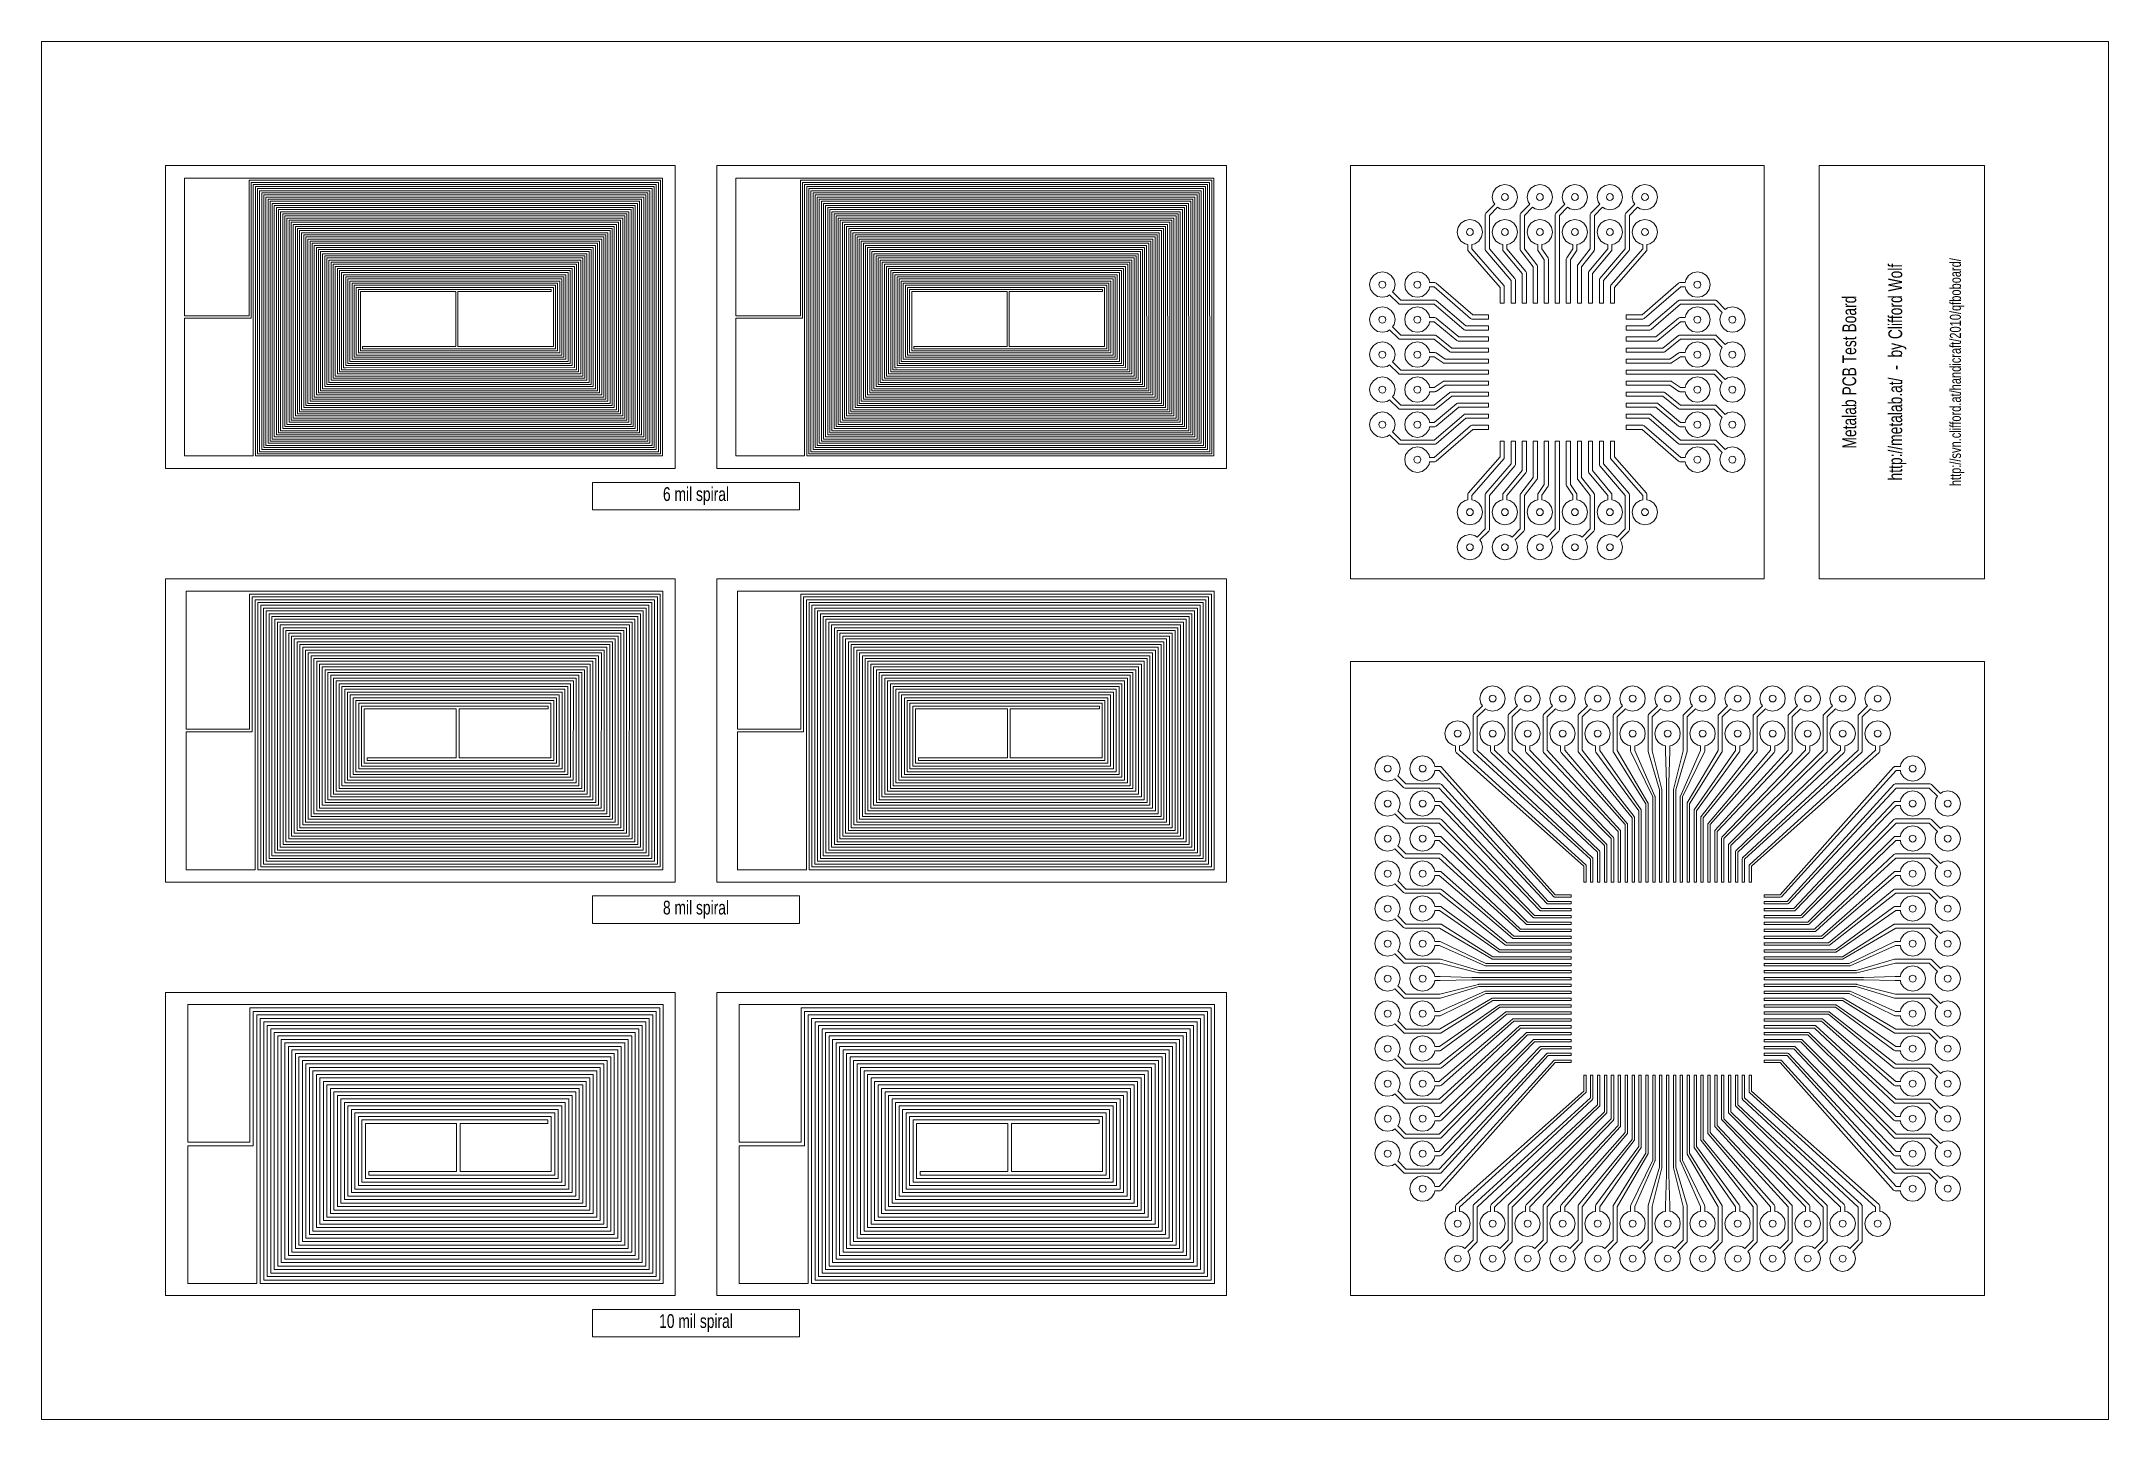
# Model space of a CAD drawing. Header units: millimetres. Extents: x 0 to 150, y 0 to 100.
import ezdxf

# ---------------------------------------------------------------- set-up
doc = ezdxf.new("R2010")
doc.units = ezdxf.units.MM
doc.layers.get('0').update_dxf_attribs({"linetype": 'CONTINUOUS', "lineweight": 0})
doc.styles.get("Standard").update_dxf_attribs({"font": 'txt', "width": 0.75})

msp = doc.modelspace()

# ---------------------------------------------------------------- texts
at = {"width": 100, "attachment_point": 5, "rotation": 90}
for s, insert, char_height in [('http://svn.clifford.at/handicraft/2010/qfboboard/', (139, 76), 0.8), ('Metalab\\~PCB\\~Test\\~Board\\P\\Phttp://metalab.at/\\~\\~-\\~\\~by\\~Clifford\\~Wolf', (133, 76), 1)]:
    msp.add_mtext(s, dxfattribs=dict(at, insert=insert, char_height=char_height))
at = {"char_height": 1, "width": 100, "attachment_point": 5}
for s, insert in [('6\\~mil\\~spiral', (47.5, 67)), ('8\\~mil\\~spiral', (47.5, 37)), ('10\\~mil\\~spiral', (47.5, 7))]:
    msp.add_mtext(s, dxfattribs=dict(at, insert=insert))

# ---------------------------------------------------------------- blocks, each defined once
blk = doc.blocks.new('spiral10mil')
for p, q in [((-19.365, 0.127), (-19.365, 10.127)), ((-19.365, 10.127), (15.127, 10.127)), ((14.873, 9.873), (-14.873, 9.873)), ((-14.873, 9.873), (-14.873, 0.127)), ((-14.619, 9.365), (-14.619, 9.619)), ((-14.619, 9.619), (14.619, 9.619)), ((-14.619, -0.127), (-14.619, 9.365)), ((14.365, 9.365), (-14.365, 9.365)), ((-14.365, 9.365), (-14.365, -10.127)), ((-14.111, -10.127), (-14.111, 9.111)), ((-14.111, 9.111), (14.111, 9.111)), ((14.111, 9.111), (14.111, -9.111)), ((14.365, -9.365), (14.365, 9.365)), ((14.619, 9.619), (14.619, -9.619)), ((14.873, -9.873), (14.873, 9.873)), ((15.127, 10.127), (15.127, -10.127)), ((13.857, 8.857), (-13.857, 8.857)), ((-13.857, 8.857), (-13.857, -9.873)), ((-13.603, -9.619), (-13.603, 8.603)), ((-13.603, 8.603), (13.603, 8.603)), ((13.349, 8.349), (-13.349, 8.349)), ((-13.349, 8.349), (-13.349, -9.365)), ((-13.095, -9.111), (-13.095, 8.095)), ((-13.095, 8.095), (13.095, 8.095)), ((12.841, 7.841), (-12.841, 7.841)), ((-12.841, 7.841), (-12.841, -8.857)), ((-12.587, -8.603), (-12.587, 7.587)), ((-12.587, 7.587), (12.587, 7.587)), ((12.587, 7.587), (12.587, -7.587)), ((12.841, -7.841), (12.841, 7.841)), ((13.095, 8.095), (13.095, -8.095)), ((13.349, -8.349), (13.349, 8.349)), ((13.603, 8.603), (13.603, -8.603)), ((13.857, -8.857), (13.857, 8.857)), ((12.333, 7.333), (-12.333, 7.333)), ((-12.333, 7.333), (-12.333, -8.349)), ((-12.079, -8.095), (-12.079, 7.079)), ((-12.079, 7.079), (12.079, 7.079)), ((11.825, 6.825), (-11.825, 6.825)), ((-11.825, 6.825), (-11.825, -7.841)), ((-11.571, -7.587), (-11.571, 6.571)), ((-11.571, 6.571), (11.571, 6.571)), ((11.317, 6.317), (-11.317, 6.317)), ((-11.317, 6.317), (-11.317, -7.333)), ((-11.063, -7.079), (-11.063, 6.063)), ((-11.063, 6.063), (11.063, 6.063)), ((11.063, 6.063), (11.063, -6.063)), ((11.317, -6.317), (11.317, 6.317)), ((11.571, 6.571), (11.571, -6.571)), ((11.825, -6.825), (11.825, 6.825)), ((12.079, 7.079), (12.079, -7.079)), ((12.333, -7.333), (12.333, 7.333)), ((10.809, 5.809), (-10.809, 5.809)), ((-10.809, 5.809), (-10.809, -6.825)), ((-10.555, -6.571), (-10.555, 5.555)), ((-10.555, 5.555), (10.555, 5.555)), ((10.301, 5.301), (-10.301, 5.301)), ((-10.301, 5.301), (-10.301, -6.317)), ((-10.047, -6.063), (-10.047, 5.047)), ((-10.047, 5.047), (10.047, 5.047)), ((9.793, 4.793), (-9.793, 4.793)), ((-9.793, 4.793), (-9.793, -5.809)), ((-9.539, -5.555), (-9.539, 4.539)), ((-9.539, 4.539), (9.539, 4.539)), ((9.539, 4.539), (9.539, -4.539)), ((9.793, -4.793), (9.793, 4.793)), ((10.047, 5.047), (10.047, -5.047)), ((10.301, -5.301), (10.301, 5.301)), ((10.555, 5.555), (10.555, -5.555)), ((10.809, -5.809), (10.809, 5.809)), ((9.285, 4.285), (-9.285, 4.285)), ((-9.285, 4.285), (-9.285, -5.301)), ((-9.031, -5.047), (-9.031, 4.031)), ((-9.031, 4.031), (9.031, 4.031)), ((8.777, 3.777), (-8.777, 3.777)), ((-8.777, 3.777), (-8.777, -4.793)), ((-8.523, -4.539), (-8.523, 3.523)), ((-8.523, 3.523), (8.523, 3.523)), ((8.269, 3.269), (-8.269, 3.269)), ((-8.269, 3.269), (-8.269, -4.285)), ((-8.015, -4.031), (-8.015, 3.015)), ((-8.015, 3.015), (8.015, 3.015)), ((8.015, 3.015), (8.015, -3.015)), ((8.269, -3.269), (8.269, 3.269)), ((8.523, 3.523), (8.523, -3.523)), ((8.777, -3.777), (8.777, 3.777)), ((9.031, 4.031), (9.031, -4.031)), ((9.285, -4.285), (9.285, 4.285)), ((7.761, 2.761), (-7.761, 2.761)), ((-7.761, 2.761), (-7.761, -3.777)), ((-7.507, -3.523), (-7.507, 2.507)), ((-7.507, 2.507), (7.507, 2.507)), ((7.253, 2.253), (-7.253, 2.253)), ((-7.253, 2.253), (-7.253, -3.269)), ((-6.999, -3.015), (-6.999, 1.999)), ((-6.999, 1.999), (6.999, 1.999)), ((6.745, 1.745), (-6.745, 1.745)), ((-6.745, 1.745), (-6.745, -2.761)), ((6.745, 1.491), (6.745, 1.745)), ((6.999, 1.999), (6.999, -1.999)), ((7.253, -2.253), (7.253, 2.253)), ((7.507, 2.507), (7.507, -2.507)), ((7.761, -2.761), (7.761, 2.761)), ((-14.873, 0.127), (-19.365, 0.127)), ((-6.491, -2.507), (-6.491, 1.491)), ((-6.491, 1.491), (0.127, 1.491)), ((0.127, 1.491), (0.127, -1.999)), ((0.381, -1.999), (0.381, 1.491)), ((0.381, 1.491), (6.745, 1.491)), ((-19.365, -10.127), (-19.365, -0.127)), ((-19.365, -0.127), (-14.619, -0.127)), ((-6.745, -2.761), (7.761, -2.761)), ((7.507, -2.507), (-6.491, -2.507)), ((0.127, -1.999), (-6.237, -1.999)), ((-6.237, -1.999), (-6.237, -2.253)), ((-6.237, -2.253), (7.253, -2.253)), ((6.999, -1.999), (0.381, -1.999)), ((-8.269, -4.285), (9.285, -4.285)), ((9.031, -4.031), (-8.015, -4.031)), ((-7.761, -3.777), (8.777, -3.777)), ((8.523, -3.523), (-7.507, -3.523)), ((-7.253, -3.269), (8.269, -3.269)), ((8.015, -3.015), (-6.999, -3.015)), ((-9.793, -5.809), (10.809, -5.809)), ((10.555, -5.555), (-9.539, -5.555)), ((-9.285, -5.301), (10.301, -5.301)), ((10.047, -5.047), (-9.031, -5.047)), ((-8.777, -4.793), (9.793, -4.793)), ((9.539, -4.539), (-8.523, -4.539)), ((-11.317, -7.333), (12.333, -7.333)), ((12.079, -7.079), (-11.063, -7.079)), ((-10.809, -6.825), (11.825, -6.825)), ((11.571, -6.571), (-10.555, -6.571)), ((-10.301, -6.317), (11.317, -6.317)), ((11.063, -6.063), (-10.047, -6.063)), ((-12.841, -8.857), (13.857, -8.857)), ((13.603, -8.603), (-12.587, -8.603)), ((-12.333, -8.349), (13.349, -8.349)), ((13.095, -8.095), (-12.079, -8.095)), ((-11.825, -7.841), (12.841, -7.841)), ((12.587, -7.587), (-11.571, -7.587)), ((-14.365, -10.127), (-19.365, -10.127)), ((15.127, -10.127), (-14.111, -10.127)), ((-13.857, -9.873), (14.873, -9.873)), ((14.619, -9.619), (-13.603, -9.619)), ((-13.349, -9.365), (14.365, -9.365)), ((14.111, -9.111), (-13.095, -9.111))]:
    blk.add_line(p, q)
blk = doc.blocks.new('spiral8mil')
for p, q in [((-19.492, 10.101), (-15.102, 10.102)), ((-19.492, 0.101), (-19.492, 10.101)), ((-15.102, 10.102), (15.102, 10.102)), ((14.898, 9.898), (-14.898, 9.898)), ((-14.898, 9.898), (-14.898, 0.101)), ((-14.695, 9.492), (-14.695, 9.696)), ((-14.695, 9.696), (14.696, 9.695)), ((-14.695, -0.102), (-14.695, 9.492)), ((14.492, 9.492), (-14.492, 9.492)), ((-14.492, 9.492), (-14.492, -10.102)), ((-14.289, -10.102), (-14.289, 9.289)), ((-14.289, 9.289), (14.289, 9.289)), ((14.085, 9.085), (-14.085, 9.085)), ((-14.085, 9.085), (-14.085, -9.898)), ((14.085, -9.085), (14.085, 9.085)), ((14.289, 9.289), (14.289, -9.289)), ((14.492, -9.492), (14.492, 9.492)), ((14.696, 9.695), (14.695, -9.696)), ((14.898, -9.898), (14.898, 9.898)), ((15.102, 10.102), (15.102, -10.102)), ((-13.883, -9.696), (-13.883, 8.883)), ((-13.883, 8.883), (13.883, 8.882)), ((13.679, 8.679), (-13.679, 8.679)), ((-13.679, 8.679), (-13.679, -9.492)), ((-13.476, -9.289), (-13.476, 8.476)), ((-13.476, 8.476), (13.476, 8.476)), ((13.272, 8.272), (-13.272, 8.272)), ((-13.272, 8.272), (-13.272, -9.085)), ((-13.07, -8.883), (-13.07, 8.07)), ((-13.07, 8.07), (13.07, 8.07)), ((12.866, 7.866), (-12.866, 7.866)), ((-12.866, 7.866), (-12.866, -8.679)), ((-12.664, -8.476), (-12.664, 7.664)), ((-12.664, 7.664), (12.664, 7.663)), ((12.664, 7.663), (12.663, -7.664)), ((12.866, -7.866), (12.866, 7.866)), ((13.07, 8.07), (13.07, -8.07)), ((13.272, -8.272), (13.272, 8.272)), ((13.476, 8.476), (13.476, -8.476)), ((13.679, -8.679), (13.679, 8.679)), ((13.883, 8.882), (13.882, -8.883)), ((12.46, 7.46), (-12.46, 7.46)), ((-12.46, 7.46), (-12.46, -8.272)), ((-12.257, -8.07), (-12.257, 7.257)), ((-12.257, 7.257), (12.257, 7.257)), ((12.053, 7.053), (-12.053, 7.053)), ((-12.053, 7.053), (-12.053, -7.866)), ((-11.851, -7.664), (-11.851, 6.851)), ((-11.851, 6.851), (11.851, 6.85)), ((11.647, 6.647), (-11.647, 6.647)), ((-11.647, 6.647), (-11.647, -7.46)), ((-11.444, -7.257), (-11.444, 6.444)), ((-11.444, 6.444), (11.444, 6.444)), ((11.24, 6.24), (-11.24, 6.24)), ((-11.24, 6.24), (-11.24, -7.053)), ((-11.038, -6.851), (-11.038, 6.038)), ((-11.038, 6.038), (11.038, 6.038)), ((11.038, 6.038), (11.038, -6.038)), ((11.24, -6.24), (11.24, 6.24)), ((11.444, 6.444), (11.444, -6.444)), ((11.647, -6.647), (11.647, 6.647)), ((11.851, 6.85), (11.85, -6.851)), ((12.053, -7.053), (12.053, 7.053)), ((12.257, 7.257), (12.257, -7.257)), ((12.46, -7.46), (12.46, 7.46)), ((10.834, 5.834), (-10.834, 5.834)), ((-10.834, 5.834), (-10.834, -6.647)), ((-10.632, -6.444), (-10.632, 5.632)), ((-10.632, 5.632), (10.632, 5.631)), ((10.428, 5.428), (-10.428, 5.428)), ((-10.428, 5.428), (-10.428, -6.24)), ((-10.225, -6.038), (-10.225, 5.225)), ((-10.225, 5.225), (10.225, 5.225)), ((10.021, 5.021), (-10.021, 5.021)), ((-10.021, 5.021), (-10.021, -5.834)), ((-9.819, -5.632), (-9.819, 4.819)), ((-9.819, 4.819), (9.819, 4.818)), ((9.615, 4.615), (-9.615, 4.615)), ((-9.615, 4.615), (-9.615, -5.428)), ((9.615, -4.615), (9.615, 4.615)), ((9.819, 4.818), (9.818, -4.819)), ((10.021, -5.021), (10.021, 5.021)), ((10.225, 5.225), (10.225, -5.225)), ((10.428, -5.428), (10.428, 5.428)), ((10.632, 5.631), (10.631, -5.632)), ((10.834, -5.834), (10.834, 5.834)), ((-9.412, -5.225), (-9.412, 4.412)), ((-9.412, 4.412), (9.412, 4.412)), ((9.208, 4.208), (-9.208, 4.208)), ((-9.208, 4.208), (-9.208, -5.021)), ((-9.006, -4.819), (-9.006, 4.006)), ((-9.006, 4.006), (9.006, 4.006)), ((8.802, 3.802), (-8.802, 3.802)), ((-8.802, 3.802), (-8.802, -4.615)), ((-8.6, -4.412), (-8.6, 3.6)), ((-8.6, 3.6), (8.6, 3.599)), ((8.396, 3.396), (-8.396, 3.396)), ((-8.396, 3.396), (-8.396, -4.208)), ((-8.193, -4.006), (-8.193, 3.193)), ((-8.193, 3.193), (8.193, 3.193)), ((8.193, 3.193), (8.193, -3.193)), ((8.396, -3.396), (8.396, 3.396)), ((8.6, 3.599), (8.599, -3.6)), ((8.802, -3.802), (8.802, 3.802)), ((9.006, 4.006), (9.006, -4.006)), ((9.208, -4.208), (9.208, 4.208)), ((9.412, 4.412), (9.412, -4.412)), ((7.989, 2.989), (-7.989, 2.989)), ((-7.989, 2.989), (-7.989, -3.802)), ((-7.787, -3.6), (-7.787, 2.787)), ((-7.787, 2.787), (7.787, 2.786)), ((7.583, 2.583), (-7.583, 2.583)), ((-7.583, 2.583), (-7.583, -3.396)), ((-7.38, -3.193), (-7.38, 2.38)), ((-7.38, 2.38), (7.38, 2.38)), ((7.176, 2.176), (-7.176, 2.176)), ((-7.176, 2.176), (-7.176, -2.989)), ((-6.974, -2.787), (-6.974, 1.974)), ((-6.974, 1.974), (6.974, 1.974)), ((6.77, 1.77), (-6.77, 1.77)), ((-6.77, 1.77), (-6.77, -2.583)), ((-6.568, -2.38), (-6.568, 1.568)), ((-6.568, 1.568), (-6.364, 1.567)), ((-6.364, 1.567), (0.101, 1.567)), ((0.101, 1.567), (0.101, -1.973)), ((0.305, -1.973), (0.305, 1.567)), ((0.305, 1.567), (6.77, 1.567)), ((6.77, 1.567), (6.77, 1.77)), ((6.974, 1.974), (6.974, -1.974)), ((7.176, -2.176), (7.176, 2.176)), ((7.38, 2.38), (7.38, -2.38)), ((7.583, -2.583), (7.583, 2.583)), ((7.787, 2.786), (7.786, -2.787)), ((7.989, -2.989), (7.989, 2.989)), ((-14.898, 0.101), (-19.492, 0.101)), ((-19.492, -10.102), (-19.492, -0.102)), ((-19.492, -0.102), (-14.695, -0.102)), ((-7.176, -2.989), (7.989, -2.989)), ((7.786, -2.787), (-6.974, -2.787)), ((-6.77, -2.583), (7.583, -2.583)), ((7.38, -2.38), (-6.568, -2.38)), ((0.101, -1.973), (-6.364, -1.973)), ((-6.364, -1.973), (-6.364, -2.176)), ((-6.364, -2.176), (7.176, -2.176)), ((6.77, -1.973), (0.305, -1.973)), ((6.974, -1.974), (6.77, -1.973)), ((9.412, -4.412), (-8.6, -4.412)), ((-8.396, -4.208), (9.208, -4.208)), ((9.006, -4.006), (-8.193, -4.006)), ((-7.989, -3.802), (8.802, -3.802)), ((8.599, -3.6), (-7.787, -3.6)), ((-7.583, -3.396), (8.396, -3.396)), ((8.193, -3.193), (-7.38, -3.193)), ((-10.021, -5.834), (10.834, -5.834)), ((10.631, -5.632), (-9.819, -5.632)), ((-9.615, -5.428), (10.428, -5.428)), ((10.225, -5.225), (-9.412, -5.225)), ((-9.208, -5.021), (10.021, -5.021)), ((9.818, -4.819), (-9.006, -4.819)), ((-8.802, -4.615), (9.615, -4.615)), ((-11.647, -7.46), (12.46, -7.46)), ((12.257, -7.257), (-11.444, -7.257)), ((-11.24, -7.053), (12.053, -7.053)), ((11.85, -6.851), (-11.038, -6.851)), ((-10.834, -6.647), (11.647, -6.647)), ((11.444, -6.444), (-10.632, -6.444)), ((-10.428, -6.24), (11.24, -6.24)), ((11.038, -6.038), (-10.225, -6.038)), ((13.882, -8.883), (-13.07, -8.883)), ((-12.866, -8.679), (13.679, -8.679)), ((13.476, -8.476), (-12.664, -8.476)), ((-12.46, -8.272), (13.272, -8.272)), ((13.07, -8.07), (-12.257, -8.07)), ((-12.053, -7.866), (12.866, -7.866)), ((12.663, -7.664), (-11.851, -7.664)), ((-14.492, -10.102), (-19.492, -10.102)), ((15.102, -10.102), (-14.289, -10.102)), ((-14.085, -9.898), (14.898, -9.898)), ((14.695, -9.696), (-13.883, -9.696)), ((-13.679, -9.492), (14.492, -9.492)), ((14.289, -9.289), (-13.476, -9.289)), ((-13.272, -9.085), (14.085, -9.085))]:
    blk.add_line(p, q)
blk = doc.blocks.new('spiral6mil')
for p, q in [((-19.619, 0.076), (-19.619, 10.076)), ((-19.619, 10.076), (15.076, 10.076)), ((-14.772, 9.924), (-14.924, 9.924)), ((-14.924, 9.924), (-14.924, 0.076)), ((-14.619, 9.923), (-14.772, 9.924)), ((-14.772, 0.076), (-14.771, 9.771)), ((-14.771, 9.771), (14.771, 9.771)), ((14.924, 9.924), (-14.619, 9.923)), ((14.619, 9.619), (-14.619, 9.619)), ((-14.619, 9.619), (-14.619, -10.076)), ((-14.467, 9.466), (14.314, 9.467)), ((-14.467, 9.314), (-14.467, 9.466)), ((-14.466, -10.076), (-14.467, 9.314)), ((14.314, 9.314), (-14.314, 9.314)), ((-14.314, 9.314), (-14.314, -9.924)), ((-14.162, -9.772), (-14.162, 9.162)), ((-14.162, 9.162), (14.162, 9.162)), ((14.01, 9.01), (-14.01, 9.01)), ((-14.01, 9.01), (-14.01, -9.619)), ((14.01, -9.01), (14.01, 9.01)), ((14.162, 9.162), (14.162, -9.162)), ((14.314, 9.467), (14.467, 9.466)), ((14.314, -9.314), (14.314, 9.314)), ((14.467, 9.466), (14.466, 9.314)), ((14.466, 9.314), (14.467, -9.314)), ((14.619, -9.619), (14.619, 9.619)), ((14.771, 9.771), (14.772, -9.619)), ((14.924, -9.924), (14.924, 9.924)), ((15.076, 10.076), (15.076, -10.076)), ((-13.857, -9.467), (-13.857, 8.857)), ((-13.857, 8.857), (13.857, 8.857)), ((13.705, 8.705), (-13.705, 8.705)), ((-13.705, 8.705), (-13.705, -9.314)), ((-13.552, -9.162), (-13.552, 8.552)), ((-13.552, 8.552), (13.552, 8.552)), ((13.4, 8.4), (-13.4, 8.4)), ((-13.4, 8.4), (-13.4, -9.01)), ((-13.247, -8.857), (-13.247, 8.247)), ((-13.247, 8.247), (13.247, 8.247)), ((13.095, 8.095), (-13.095, 8.095)), ((-13.095, 8.095), (-13.095, -8.705)), ((-12.943, 7.942), (12.79, 7.943)), ((-12.943, 7.79), (-12.943, 7.942)), ((-12.942, -8.552), (-12.943, 7.79)), ((12.79, 7.79), (-12.79, 7.79)), ((-12.79, 7.79), (-12.79, -8.4)), ((-12.638, -8.248), (-12.638, 7.638)), ((-12.638, 7.638), (12.638, 7.638)), ((12.638, 7.638), (12.638, -7.638)), ((12.79, 7.943), (12.943, 7.942)), ((12.79, -7.79), (12.79, 7.79)), ((12.943, 7.942), (12.942, 7.79)), ((12.942, 7.79), (12.943, -7.79)), ((13.095, -8.095), (13.095, 8.095)), ((13.247, 8.247), (13.248, -8.095)), ((13.4, -8.4), (13.4, 8.4)), ((13.552, 8.552), (13.552, -8.552)), ((13.705, -8.705), (13.705, 8.705)), ((13.857, 8.857), (13.857, -8.857)), ((12.486, 7.486), (-12.486, 7.486)), ((-12.486, 7.486), (-12.486, -8.095)), ((-12.333, -7.943), (-12.333, 7.333)), ((-12.333, 7.333), (12.333, 7.333)), ((12.181, 7.181), (-12.181, 7.181)), ((-12.181, 7.181), (-12.181, -7.79)), ((-12.028, -7.638), (-12.028, 7.028)), ((-12.028, 7.028), (12.028, 7.028)), ((11.876, 6.876), (-11.876, 6.876)), ((-11.876, 6.876), (-11.876, -7.486)), ((-11.723, -7.333), (-11.723, 6.723)), ((-11.723, 6.723), (11.723, 6.723)), ((11.571, 6.571), (-11.571, 6.571)), ((-11.571, 6.571), (-11.571, -7.181)), ((-11.419, 6.418), (11.266, 6.419)), ((-11.419, 6.266), (-11.419, 6.418)), ((-11.418, -7.028), (-11.419, 6.266)), ((11.266, 6.266), (-11.266, 6.266)), ((-11.266, 6.266), (-11.266, -6.876)), ((-11.114, -6.724), (-11.114, 6.114)), ((-11.114, 6.114), (11.114, 6.114)), ((11.114, 6.114), (11.114, -6.114)), ((11.266, 6.419), (11.419, 6.418)), ((11.266, -6.266), (11.266, 6.266)), ((11.419, 6.418), (11.418, 6.266)), ((11.418, 6.266), (11.419, -6.266)), ((11.571, -6.571), (11.571, 6.571)), ((11.723, 6.723), (11.724, -6.571)), ((11.876, -6.876), (11.876, 6.876)), ((12.028, 7.028), (12.028, -7.028)), ((12.181, -7.181), (12.181, 7.181)), ((12.333, 7.333), (12.333, -7.333)), ((12.486, -7.486), (12.486, 7.486)), ((10.962, 5.962), (-10.962, 5.962)), ((-10.962, 5.962), (-10.962, -6.571)), ((-10.809, -6.419), (-10.809, 5.809)), ((-10.809, 5.809), (10.809, 5.809)), ((10.657, 5.657), (-10.657, 5.657)), ((-10.657, 5.657), (-10.657, -6.266)), ((-10.504, -6.114), (-10.504, 5.504)), ((-10.504, 5.504), (10.504, 5.504)), ((10.352, 5.352), (-10.352, 5.352)), ((-10.352, 5.352), (-10.352, -5.962)), ((-10.199, -5.809), (-10.199, 5.199)), ((-10.199, 5.199), (10.199, 5.199)), ((10.047, 5.047), (-10.047, 5.047)), ((-10.047, 5.047), (-10.047, -5.657)), ((-9.895, 4.894), (9.742, 4.895)), ((-9.895, 4.742), (-9.895, 4.894)), ((-9.894, -5.504), (-9.895, 4.742)), ((9.742, 4.742), (-9.742, 4.742)), ((-9.742, 4.742), (-9.742, -5.352)), ((-9.59, -5.2), (-9.59, 4.59)), ((-9.59, 4.59), (9.59, 4.59)), ((9.59, 4.59), (9.59, -4.59)), ((9.742, 4.895), (9.895, 4.894)), ((9.742, -4.742), (9.742, 4.742)), ((9.895, 4.894), (9.894, 4.742)), ((9.894, 4.742), (9.895, -4.742)), ((10.047, -5.047), (10.047, 5.047)), ((10.199, 5.199), (10.2, -5.047)), ((10.352, -5.352), (10.352, 5.352)), ((10.504, 5.504), (10.504, -5.504)), ((10.657, -5.657), (10.657, 5.657)), ((10.809, 5.809), (10.809, -5.809)), ((10.962, -5.962), (10.962, 5.962)), ((9.438, 4.438), (-9.438, 4.438)), ((-9.438, 4.438), (-9.438, -5.047)), ((-9.285, -4.895), (-9.285, 4.285)), ((-9.285, 4.285), (9.285, 4.285)), ((9.133, 4.133), (-9.133, 4.133)), ((-9.133, 4.133), (-9.133, -4.742)), ((-8.98, -4.59), (-8.98, 3.98)), ((-8.98, 3.98), (8.98, 3.98)), ((8.828, 3.828), (-8.828, 3.828)), ((-8.828, 3.828), (-8.828, -4.438)), ((-8.675, -4.285), (-8.675, 3.675)), ((-8.675, 3.675), (8.675, 3.675)), ((8.523, 3.523), (-8.523, 3.523)), ((-8.523, 3.523), (-8.523, -4.133)), ((-8.371, 3.37), (8.218, 3.371)), ((-8.371, 3.218), (-8.371, 3.37)), ((-8.37, -3.98), (-8.371, 3.218)), ((8.218, 3.218), (-8.218, 3.218)), ((-8.218, 3.218), (-8.218, -3.828)), ((-8.066, -3.676), (-8.066, 3.066)), ((-8.066, 3.066), (8.066, 3.066)), ((8.066, 3.066), (8.066, -3.066)), ((8.218, 3.371), (8.371, 3.37)), ((8.218, -3.218), (8.218, 3.218)), ((8.371, 3.37), (8.37, 3.218)), ((8.37, 3.218), (8.371, -3.218)), ((8.523, -3.523), (8.523, 3.523)), ((8.675, 3.675), (8.676, -3.523)), ((8.828, -3.828), (8.828, 3.828)), ((8.98, 3.98), (8.98, -3.98)), ((9.133, -4.133), (9.133, 4.133)), ((9.285, 4.285), (9.285, -4.285)), ((9.438, -4.438), (9.438, 4.438)), ((7.914, 2.914), (-7.914, 2.914)), ((-7.914, 2.914), (-7.914, -3.523)), ((-7.761, -3.371), (-7.761, 2.761)), ((-7.761, 2.761), (7.761, 2.761)), ((7.609, 2.609), (-7.609, 2.609)), ((-7.609, 2.609), (-7.609, -3.218)), ((-7.456, -3.066), (-7.456, 2.456)), ((-7.456, 2.456), (7.456, 2.456)), ((7.304, 2.304), (-7.304, 2.304)), ((-7.304, 2.304), (-7.304, -2.914)), ((-7.151, -2.761), (-7.151, 2.151)), ((-7.151, 2.151), (7.151, 2.151)), ((6.999, 1.999), (-6.999, 1.999)), ((-6.999, 1.999), (-6.999, -2.609)), ((-6.847, -2.151), (-6.847, 1.847)), ((-6.847, 1.847), (0.076, 1.847)), ((0.076, 1.847), (0.076, -2.151)), ((0.228, -2.151), (0.228, 1.847)), ((0.228, 1.847), (6.999, 1.847)), ((6.999, 1.847), (6.999, 1.999)), ((7.151, 2.151), (7.151, -2.151)), ((7.304, -2.304), (7.304, 2.304)), ((7.456, 2.456), (7.456, -2.456)), ((7.609, -2.609), (7.609, 2.609)), ((7.761, 2.761), (7.761, -2.761)), ((7.914, -2.914), (7.914, 2.914)), ((-14.924, 0.076), (-19.619, 0.076)), ((-14.771, -0.076), (-14.772, 0.076)), ((-19.619, -10.076), (-19.619, -0.076)), ((-19.619, -0.076), (-14.771, -0.076)), ((-7.304, -2.914), (7.914, -2.914)), ((7.761, -2.761), (-7.151, -2.761)), ((-6.999, -2.609), (7.609, -2.609)), ((-6.846, -2.456), (-6.847, -2.151)), ((7.456, -2.456), (-6.846, -2.456)), ((0.076, -2.151), (-6.694, -2.151)), ((-6.694, -2.151), (-6.694, -2.304)), ((-6.694, -2.304), (7.304, -2.304)), ((7.151, -2.151), (0.228, -2.151)), ((-8.828, -4.438), (9.438, -4.438)), ((9.285, -4.285), (-8.675, -4.285)), ((-8.523, -4.133), (9.133, -4.133)), ((8.98, -3.98), (-8.37, -3.98)), ((-8.218, -3.828), (8.828, -3.828)), ((-7.914, -3.676), (-8.066, -3.676)), ((-7.914, -3.523), (8.523, -3.523)), ((8.676, -3.675), (-7.914, -3.676)), ((-7.609, -3.371), (-7.761, -3.371)), ((-7.609, -3.218), (8.218, -3.218)), ((8.218, -3.37), (-7.609, -3.371)), ((8.066, -3.066), (-7.456, -3.066)), ((8.37, -3.371), (8.218, -3.37)), ((8.371, -3.218), (8.37, -3.371)), ((8.676, -3.523), (8.676, -3.675)), ((-10.352, -5.962), (10.962, -5.962)), ((10.809, -5.809), (-10.199, -5.809)), ((-10.047, -5.657), (10.657, -5.657)), ((10.504, -5.504), (-9.894, -5.504)), ((-9.742, -5.352), (10.352, -5.352)), ((-9.438, -5.2), (-9.59, -5.2)), ((-9.438, -5.047), (10.047, -5.047)), ((10.2, -5.199), (-9.438, -5.2)), ((-9.133, -4.895), (-9.285, -4.895)), ((-9.133, -4.742), (9.742, -4.742)), ((9.742, -4.894), (-9.133, -4.895)), ((9.59, -4.59), (-8.98, -4.59)), ((9.894, -4.895), (9.742, -4.894)), ((9.895, -4.742), (9.894, -4.895)), ((10.2, -5.047), (10.2, -5.199)), ((-11.876, -7.486), (12.486, -7.486)), ((12.333, -7.333), (-11.723, -7.333)), ((-11.571, -7.181), (12.181, -7.181)), ((12.028, -7.028), (-11.418, -7.028)), ((-11.266, -6.876), (11.876, -6.876)), ((-10.962, -6.724), (-11.114, -6.724)), ((-10.962, -6.571), (11.571, -6.571)), ((11.724, -6.723), (-10.962, -6.724)), ((-10.657, -6.419), (-10.809, -6.419)), ((-10.657, -6.266), (11.266, -6.266)), ((11.266, -6.418), (-10.657, -6.419)), ((11.114, -6.114), (-10.504, -6.114)), ((11.418, -6.419), (11.266, -6.418)), ((11.419, -6.266), (11.418, -6.419)), ((11.724, -6.571), (11.724, -6.723)), ((13.857, -8.857), (-13.247, -8.857)), ((-13.095, -8.705), (13.705, -8.705)), ((13.552, -8.552), (-12.942, -8.552)), ((-12.79, -8.4), (13.4, -8.4)), ((-12.486, -8.248), (-12.638, -8.248)), ((-12.486, -8.095), (13.095, -8.095)), ((13.248, -8.247), (-12.486, -8.248)), ((-12.181, -7.943), (-12.333, -7.943)), ((-12.181, -7.79), (12.79, -7.79)), ((12.79, -7.942), (-12.181, -7.943)), ((12.638, -7.638), (-12.028, -7.638)), ((12.942, -7.943), (12.79, -7.942)), ((12.943, -7.79), (12.942, -7.943)), ((13.248, -8.095), (13.248, -8.247)), ((-14.619, -10.076), (-19.619, -10.076)), ((15.076, -10.076), (-14.466, -10.076)), ((-14.314, -9.924), (14.924, -9.924)), ((-14.01, -9.772), (-14.162, -9.772)), ((-14.01, -9.619), (14.619, -9.619)), ((14.772, -9.771), (-14.01, -9.772)), ((-13.705, -9.467), (-13.857, -9.467)), ((-13.705, -9.314), (14.314, -9.314)), ((14.314, -9.466), (-13.705, -9.467)), ((14.162, -9.162), (-13.552, -9.162)), ((-13.4, -9.01), (14.01, -9.01)), ((14.466, -9.467), (14.314, -9.466)), ((14.467, -9.314), (14.466, -9.467)), ((14.772, -9.619), (14.772, -9.771))]:
    blk.add_line(p, q)
blk = doc.blocks.new('vq44')
for p, q in [((-4.461, 13.351), (-4.162, 13.55)), ((-4.162, 13.55), (-3.81, 13.62)), ((-3.81, 13.62), (-3.458, 13.55)), ((-3.458, 13.55), (-3.159, 13.351)), ((-1.921, 13.351), (-1.622, 13.55)), ((-1.622, 13.55), (-1.27, 13.62)), ((-1.27, 13.62), (-0.918, 13.55)), ((-0.918, 13.55), (-0.619, 13.351)), ((0.619, 13.351), (0.918, 13.55)), ((0.918, 13.55), (1.27, 13.62)), ((1.27, 13.62), (1.622, 13.55)), ((1.622, 13.55), (1.921, 13.351)), ((3.159, 13.351), (3.458, 13.55)), ((3.458, 13.55), (3.81, 13.62)), ((3.81, 13.62), (4.162, 13.55)), ((4.162, 13.55), (4.461, 13.351)), ((5.699, 13.351), (5.998, 13.55)), ((5.998, 13.55), (6.35, 13.62)), ((6.35, 13.62), (6.702, 13.55)), ((6.702, 13.55), (7.001, 13.351)), ((-5.186, 11.536), (-4.546, 12.176)), ((-4.73, 12.7), (-4.66, 13.052)), ((-4.66, 12.348), (-4.73, 12.7)), ((-4.66, 13.052), (-4.461, 13.351)), ((-4.546, 12.176), (-4.66, 12.348)), ((-4.06, 12.7), (-4.041, 12.796)), ((-4.041, 12.604), (-4.06, 12.7)), ((-4.041, 12.796), (-3.987, 12.877)), ((-3.987, 12.523), (-4.041, 12.604)), ((-3.987, 12.877), (-3.906, 12.931)), ((-3.906, 12.469), (-3.987, 12.523)), ((-3.906, 12.931), (-3.81, 12.95)), ((-3.81, 12.45), (-3.906, 12.469)), ((-3.81, 12.95), (-3.714, 12.931)), ((-3.714, 12.469), (-3.81, 12.45)), ((-3.714, 12.931), (-3.633, 12.877)), ((-3.633, 12.523), (-3.714, 12.469)), ((-3.633, 12.877), (-3.579, 12.796)), ((-3.579, 12.604), (-3.633, 12.523)), ((-3.579, 12.796), (-3.56, 12.7)), ((-3.56, 12.7), (-3.579, 12.604)), ((-3.159, 12.049), (-3.458, 11.85)), ((-3.159, 13.351), (-2.96, 13.052)), ((-2.96, 12.348), (-3.159, 12.049)), ((-2.96, 13.052), (-2.89, 12.7)), ((-2.89, 12.7), (-2.96, 12.348)), ((-2.646, 11.536), (-2.006, 12.176)), ((-2.19, 12.7), (-2.12, 13.052)), ((-2.12, 12.348), (-2.19, 12.7)), ((-2.12, 13.052), (-1.921, 13.351)), ((-2.006, 12.176), (-2.12, 12.348)), ((-1.52, 12.7), (-1.501, 12.796)), ((-1.501, 12.604), (-1.52, 12.7)), ((-1.501, 12.796), (-1.447, 12.877)), ((-1.447, 12.523), (-1.501, 12.604)), ((-1.447, 12.877), (-1.366, 12.931)), ((-1.366, 12.469), (-1.447, 12.523)), ((-1.366, 12.931), (-1.27, 12.95)), ((-1.27, 12.45), (-1.366, 12.469)), ((-1.27, 12.95), (-1.174, 12.931)), ((-1.174, 12.469), (-1.27, 12.45)), ((-1.174, 12.931), (-1.093, 12.877)), ((-1.093, 12.523), (-1.174, 12.469)), ((-1.093, 12.877), (-1.039, 12.796)), ((-1.039, 12.604), (-1.093, 12.523)), ((-1.039, 12.796), (-1.02, 12.7)), ((-1.02, 12.7), (-1.039, 12.604)), ((-0.619, 12.049), (-0.918, 11.85)), ((-0.619, 13.351), (-0.42, 13.052)), ((-0.42, 12.348), (-0.619, 12.049)), ((-0.42, 13.052), (-0.35, 12.7)), ((-0.35, 12.7), (-0.42, 12.348)), ((-0.106, 11.536), (0.534, 12.176)), ((0.35, 12.7), (0.42, 13.052)), ((0.42, 12.348), (0.35, 12.7)), ((0.42, 13.052), (0.619, 13.351)), ((0.534, 12.176), (0.42, 12.348)), ((1.02, 12.7), (1.039, 12.796)), ((1.039, 12.604), (1.02, 12.7)), ((1.039, 12.796), (1.093, 12.877)), ((1.093, 12.523), (1.039, 12.604)), ((1.093, 12.877), (1.174, 12.931)), ((1.174, 12.469), (1.093, 12.523)), ((1.174, 12.931), (1.27, 12.95)), ((1.27, 12.45), (1.174, 12.469)), ((1.27, 12.95), (1.366, 12.931)), ((1.366, 12.469), (1.27, 12.45)), ((1.366, 12.931), (1.447, 12.877)), ((1.447, 12.523), (1.366, 12.469)), ((1.447, 12.877), (1.501, 12.796)), ((1.501, 12.604), (1.447, 12.523)), ((1.501, 12.796), (1.52, 12.7)), ((1.52, 12.7), (1.501, 12.604)), ((1.921, 12.049), (1.622, 11.85)), ((1.921, 13.351), (2.12, 13.052)), ((2.12, 12.348), (1.921, 12.049)), ((2.12, 13.052), (2.19, 12.7)), ((2.19, 12.7), (2.12, 12.348)), ((2.434, 11.536), (3.074, 12.176)), ((2.89, 12.7), (2.96, 13.052)), ((2.96, 12.348), (2.89, 12.7)), ((2.96, 13.052), (3.159, 13.351)), ((3.074, 12.176), (2.96, 12.348)), ((3.56, 12.7), (3.579, 12.796)), ((3.579, 12.604), (3.56, 12.7)), ((3.579, 12.796), (3.633, 12.877)), ((3.633, 12.523), (3.579, 12.604)), ((3.633, 12.877), (3.714, 12.931)), ((3.714, 12.469), (3.633, 12.523)), ((3.714, 12.931), (3.81, 12.95)), ((3.81, 12.45), (3.714, 12.469)), ((3.81, 12.95), (3.906, 12.931)), ((3.906, 12.469), (3.81, 12.45)), ((3.906, 12.931), (3.987, 12.877)), ((3.987, 12.523), (3.906, 12.469)), ((3.987, 12.877), (4.041, 12.796)), ((4.041, 12.604), (3.987, 12.523)), ((4.041, 12.796), (4.06, 12.7)), ((4.06, 12.7), (4.041, 12.604)), ((4.461, 12.049), (4.162, 11.85)), ((4.461, 13.351), (4.66, 13.052)), ((4.66, 12.348), (4.461, 12.049)), ((4.66, 13.052), (4.73, 12.7)), ((4.73, 12.7), (4.66, 12.348)), ((4.974, 11.536), (5.614, 12.176)), ((5.43, 12.7), (5.5, 13.052)), ((5.5, 12.348), (5.43, 12.7)), ((5.5, 13.052), (5.699, 13.351)), ((5.614, 12.176), (5.5, 12.348)), ((6.1, 12.7), (6.119, 12.796)), ((6.119, 12.604), (6.1, 12.7)), ((6.119, 12.796), (6.173, 12.877)), ((6.173, 12.523), (6.119, 12.604)), ((6.173, 12.877), (6.254, 12.931)), ((6.254, 12.469), (6.173, 12.523)), ((6.254, 12.931), (6.35, 12.95)), ((6.35, 12.45), (6.254, 12.469)), ((6.35, 12.95), (6.446, 12.931)), ((6.446, 12.469), (6.35, 12.45)), ((6.446, 12.931), (6.527, 12.877)), ((6.527, 12.523), (6.446, 12.469)), ((6.527, 12.877), (6.581, 12.796)), ((6.581, 12.604), (6.527, 12.523)), ((6.581, 12.796), (6.6, 12.7)), ((6.6, 12.7), (6.581, 12.604)), ((7.001, 12.049), (6.702, 11.85)), ((7.001, 13.351), (7.2, 13.052)), ((7.2, 12.348), (7.001, 12.049)), ((7.2, 13.052), (7.27, 12.7)), ((7.27, 12.7), (7.2, 12.348)), ((-7.27, 10.16), (-7.2, 10.512)), ((-7.2, 10.512), (-7.001, 10.811)), ((-7.001, 10.811), (-6.702, 11.01)), ((-6.702, 11.01), (-6.35, 11.08)), ((-6.35, 11.08), (-5.998, 11.01)), ((-5.998, 11.01), (-5.699, 10.811)), ((-5.699, 10.811), (-5.5, 10.512)), ((-5.5, 10.512), (-5.43, 10.16)), ((-5.23, 11.43), (-5.219, 11.487)), ((-5.23, 8.89), (-5.23, 11.43)), ((-5.219, 11.487), (-5.186, 11.536)), ((-4.334, 11.964), (-4.93, 11.368)), ((-4.93, 11.368), (-4.93, 8.946)), ((-4.73, 10.16), (-4.66, 10.512)), ((-4.66, 10.512), (-4.461, 10.811)), ((-4.461, 10.811), (-4.162, 11.01)), ((-4.162, 11.85), (-4.334, 11.964)), ((-3.81, 11.78), (-4.162, 11.85)), ((-4.162, 11.01), (-3.81, 11.08)), ((-3.458, 11.85), (-3.81, 11.78)), ((-3.81, 11.08), (-3.458, 11.01)), ((-3.458, 11.01), (-3.159, 10.811)), ((-3.159, 10.811), (-2.96, 10.512)), ((-2.96, 10.512), (-2.89, 10.16)), ((-2.69, 11.43), (-2.679, 11.487)), ((-2.69, 8.89), (-2.69, 11.43)), ((-2.679, 11.487), (-2.646, 11.536)), ((-1.794, 11.964), (-2.39, 11.368)), ((-2.39, 11.368), (-2.39, 8.942)), ((-2.19, 10.16), (-2.12, 10.512)), ((-2.12, 10.512), (-1.921, 10.811)), ((-1.921, 10.811), (-1.622, 11.01)), ((-1.622, 11.85), (-1.794, 11.964)), ((-1.27, 11.78), (-1.622, 11.85)), ((-1.622, 11.01), (-1.27, 11.08)), ((-0.918, 11.85), (-1.27, 11.78)), ((-1.27, 11.08), (-0.918, 11.01)), ((-0.918, 11.01), (-0.619, 10.811)), ((-0.619, 10.811), (-0.42, 10.512)), ((-0.42, 10.512), (-0.35, 10.16)), ((-0.15, 11.43), (-0.139, 11.487)), ((-0.15, 5), (-0.15, 11.43)), ((-0.139, 11.487), (-0.106, 11.536)), ((0.746, 11.964), (0.15, 11.368)), ((0.15, 11.368), (0.15, 5)), ((0.35, 10.16), (0.42, 10.512)), ((0.42, 10.512), (0.619, 10.811)), ((0.619, 10.811), (0.918, 11.01)), ((0.918, 11.85), (0.746, 11.964)), ((1.27, 11.78), (0.918, 11.85)), ((0.918, 11.01), (1.27, 11.08)), ((1.622, 11.85), (1.27, 11.78)), ((1.27, 11.08), (1.622, 11.01)), ((1.622, 11.01), (1.921, 10.811)), ((1.921, 10.811), (2.12, 10.512)), ((2.12, 10.512), (2.19, 10.16)), ((2.39, 11.43), (2.401, 11.487)), ((2.39, 8.942), (2.39, 11.43)), ((2.401, 11.487), (2.434, 11.536)), ((3.286, 11.964), (2.69, 11.368)), ((2.69, 11.368), (2.69, 8.89)), ((2.89, 10.16), (2.96, 10.512)), ((2.96, 10.512), (3.159, 10.811)), ((3.159, 10.811), (3.458, 11.01)), ((3.458, 11.85), (3.286, 11.964)), ((3.81, 11.78), (3.458, 11.85)), ((3.458, 11.01), (3.81, 11.08)), ((4.162, 11.85), (3.81, 11.78)), ((3.81, 11.08), (4.162, 11.01)), ((4.162, 11.01), (4.461, 10.811)), ((4.461, 10.811), (4.66, 10.512)), ((4.66, 10.512), (4.73, 10.16)), ((4.93, 11.43), (4.941, 11.487)), ((4.93, 8.946), (4.93, 11.43)), ((4.941, 11.487), (4.974, 11.536)), ((5.826, 11.964), (5.23, 11.368)), ((5.23, 11.368), (5.23, 8.89)), ((5.43, 10.16), (5.5, 10.512)), ((5.5, 10.512), (5.699, 10.811)), ((5.699, 10.811), (5.998, 11.01)), ((5.998, 11.85), (5.826, 11.964)), ((6.35, 11.78), (5.998, 11.85)), ((5.998, 11.01), (6.35, 11.08)), ((6.702, 11.85), (6.35, 11.78)), ((6.35, 11.08), (6.702, 11.01)), ((6.702, 11.01), (7.001, 10.811)), ((7.001, 10.811), (7.2, 10.512)), ((7.2, 10.512), (7.27, 10.16)), ((-7.2, 9.808), (-7.27, 10.16)), ((-7.001, 9.509), (-7.2, 9.808)), ((-6.702, 9.31), (-7.001, 9.509)), ((-6.5, 9.27), (-6.702, 9.31)), ((-6.6, 10.16), (-6.581, 10.256)), ((-6.581, 10.064), (-6.6, 10.16)), ((-6.581, 10.256), (-6.527, 10.337)), ((-6.527, 9.983), (-6.581, 10.064)), ((-6.527, 10.337), (-6.446, 10.391)), ((-6.446, 9.929), (-6.527, 9.983)), ((-6.5, 8.89), (-6.5, 9.27)), ((-6.446, 10.391), (-6.35, 10.41)), ((-6.35, 9.91), (-6.446, 9.929)), ((-6.35, 10.41), (-6.254, 10.391)), ((-6.254, 9.929), (-6.35, 9.91)), ((-6.254, 10.391), (-6.173, 10.337)), ((-6.173, 9.983), (-6.254, 9.929)), ((-5.998, 9.31), (-6.2, 9.27)), ((-6.2, 9.27), (-6.2, 8.947)), ((-6.173, 10.337), (-6.119, 10.256)), ((-6.119, 10.064), (-6.173, 9.983)), ((-6.119, 10.256), (-6.1, 10.16)), ((-6.1, 10.16), (-6.119, 10.064)), ((-5.699, 9.509), (-5.998, 9.31)), ((-5.5, 9.808), (-5.699, 9.509)), ((-5.43, 10.16), (-5.5, 9.808)), ((-4.66, 9.808), (-4.73, 10.16)), ((-4.461, 9.509), (-4.66, 9.808)), ((-4.162, 9.31), (-4.461, 9.509)), ((-3.96, 9.27), (-4.162, 9.31)), ((-4.06, 10.16), (-4.041, 10.256)), ((-4.041, 10.064), (-4.06, 10.16)), ((-4.041, 10.256), (-3.987, 10.337)), ((-3.987, 9.983), (-4.041, 10.064)), ((-3.987, 10.337), (-3.906, 10.391)), ((-3.906, 9.929), (-3.987, 9.983)), ((-3.96, 8.89), (-3.96, 9.27)), ((-3.906, 10.391), (-3.81, 10.41)), ((-3.81, 9.91), (-3.906, 9.929)), ((-3.81, 10.41), (-3.714, 10.391)), ((-3.714, 9.929), (-3.81, 9.91)), ((-3.714, 10.391), (-3.633, 10.337)), ((-3.633, 9.983), (-3.714, 9.929)), ((-3.458, 9.31), (-3.66, 9.27)), ((-3.66, 9.27), (-3.66, 8.944)), ((-3.633, 10.337), (-3.579, 10.256)), ((-3.579, 10.064), (-3.633, 9.983)), ((-3.579, 10.256), (-3.56, 10.16)), ((-3.56, 10.16), (-3.579, 10.064)), ((-3.159, 9.509), (-3.458, 9.31)), ((-2.96, 9.808), (-3.159, 9.509)), ((-2.89, 10.16), (-2.96, 9.808)), ((-2.12, 9.808), (-2.19, 10.16)), ((-1.921, 9.509), (-2.12, 9.808)), ((-1.622, 9.31), (-1.921, 9.509)), ((-1.42, 9.27), (-1.622, 9.31)), ((-1.52, 10.16), (-1.501, 10.256)), ((-1.501, 10.064), (-1.52, 10.16)), ((-1.501, 10.256), (-1.447, 10.337)), ((-1.447, 9.983), (-1.501, 10.064)), ((-1.447, 10.337), (-1.366, 10.391)), ((-1.366, 9.929), (-1.447, 9.983)), ((-1.42, 8.89), (-1.42, 9.27)), ((-1.366, 10.391), (-1.27, 10.41)), ((-1.27, 9.91), (-1.366, 9.929)), ((-1.27, 10.41), (-1.174, 10.391)), ((-1.174, 9.929), (-1.27, 9.91)), ((-1.174, 10.391), (-1.093, 10.337)), ((-1.093, 9.983), (-1.174, 9.929)), ((-0.918, 9.31), (-1.12, 9.27)), ((-1.12, 9.27), (-1.12, 8.936)), ((-1.093, 10.337), (-1.039, 10.256)), ((-1.039, 10.064), (-1.093, 9.983)), ((-1.039, 10.256), (-1.02, 10.16)), ((-1.02, 10.16), (-1.039, 10.064)), ((-0.619, 9.509), (-0.918, 9.31)), ((-0.42, 9.808), (-0.619, 9.509)), ((-0.35, 10.16), (-0.42, 9.808)), ((0.42, 9.808), (0.35, 10.16)), ((0.619, 9.509), (0.42, 9.808)), ((0.918, 9.31), (0.619, 9.509)), ((1.12, 9.27), (0.918, 9.31)), ((1.02, 10.16), (1.039, 10.256)), ((1.039, 10.064), (1.02, 10.16)), ((1.039, 10.256), (1.093, 10.337)), ((1.093, 9.983), (1.039, 10.064)), ((1.093, 10.337), (1.174, 10.391)), ((1.174, 9.929), (1.093, 9.983)), ((1.12, 8.936), (1.12, 9.27)), ((1.174, 10.391), (1.27, 10.41)), ((1.27, 9.91), (1.174, 9.929)), ((1.27, 10.41), (1.366, 10.391)), ((1.366, 9.929), (1.27, 9.91)), ((1.366, 10.391), (1.447, 10.337)), ((1.447, 9.983), (1.366, 9.929)), ((1.622, 9.31), (1.42, 9.27)), ((1.42, 9.27), (1.42, 8.89)), ((1.447, 10.337), (1.501, 10.256)), ((1.501, 10.064), (1.447, 9.983)), ((1.501, 10.256), (1.52, 10.16)), ((1.52, 10.16), (1.501, 10.064)), ((1.921, 9.509), (1.622, 9.31)), ((2.12, 9.808), (1.921, 9.509)), ((2.19, 10.16), (2.12, 9.808)), ((2.96, 9.808), (2.89, 10.16)), ((3.159, 9.509), (2.96, 9.808)), ((3.458, 9.31), (3.159, 9.509)), ((3.66, 9.27), (3.458, 9.31)), ((3.56, 10.16), (3.579, 10.256)), ((3.579, 10.064), (3.56, 10.16)), ((3.579, 10.256), (3.633, 10.337)), ((3.633, 9.983), (3.579, 10.064)), ((3.633, 10.337), (3.714, 10.391)), ((3.714, 9.929), (3.633, 9.983)), ((3.66, 8.944), (3.66, 9.27)), ((3.714, 10.391), (3.81, 10.41)), ((3.81, 9.91), (3.714, 9.929)), ((3.81, 10.41), (3.906, 10.391)), ((3.906, 9.929), (3.81, 9.91)), ((3.906, 10.391), (3.987, 10.337)), ((3.987, 9.983), (3.906, 9.929)), ((4.162, 9.31), (3.96, 9.27)), ((3.96, 9.27), (3.96, 8.89)), ((3.987, 10.337), (4.041, 10.256)), ((4.041, 10.064), (3.987, 9.983)), ((4.041, 10.256), (4.06, 10.16)), ((4.06, 10.16), (4.041, 10.064)), ((4.461, 9.509), (4.162, 9.31)), ((4.66, 9.808), (4.461, 9.509)), ((4.73, 10.16), (4.66, 9.808)), ((5.5, 9.808), (5.43, 10.16)), ((5.699, 9.509), (5.5, 9.808)), ((5.998, 9.31), (5.699, 9.509)), ((6.2, 9.27), (5.998, 9.31)), ((6.1, 10.16), (6.119, 10.256)), ((6.119, 10.064), (6.1, 10.16)), ((6.119, 10.256), (6.173, 10.337)), ((6.173, 9.983), (6.119, 10.064)), ((6.173, 10.337), (6.254, 10.391)), ((6.254, 9.929), (6.173, 9.983)), ((6.2, 8.947), (6.2, 9.27)), ((6.254, 10.391), (6.35, 10.41)), ((6.35, 9.91), (6.254, 9.929)), ((6.35, 10.41), (6.446, 10.391)), ((6.446, 9.929), (6.35, 9.91)), ((6.446, 10.391), (6.527, 10.337)), ((6.527, 9.983), (6.446, 9.929)), ((6.702, 9.31), (6.5, 9.27)), ((6.5, 9.27), (6.5, 8.89)), ((6.527, 10.337), (6.581, 10.256)), ((6.581, 10.064), (6.527, 9.983)), ((6.581, 10.256), (6.6, 10.16)), ((6.6, 10.16), (6.581, 10.064)), ((7.001, 9.509), (6.702, 9.31)), ((7.2, 9.808), (7.001, 9.509)), ((7.27, 10.16), (7.2, 9.808)), ((-6.489, 8.833), (-6.5, 8.89)), ((-6.462, 8.792), (-6.489, 8.833)), ((-4.15, 6.143), (-6.462, 8.792)), ((-6.2, 8.947), (-3.888, 6.298)), ((-5.219, 8.833), (-5.23, 8.89)), ((-5.192, 8.793), (-5.219, 8.833)), ((-5.194, 8.792), (-5.192, 8.793)), ((-3.35, 6.644), (-5.194, 8.792)), ((-4.93, 8.946), (-3.086, 6.798)), ((-3.949, 8.833), (-3.96, 8.89)), ((-3.924, 8.795), (-3.949, 8.833)), ((-2.55, 7.146), (-3.924, 8.795)), ((-3.66, 8.944), (-2.286, 7.295)), ((-2.679, 8.833), (-2.69, 8.89)), ((-2.656, 8.799), (-2.679, 8.833)), ((-2.658, 8.797), (-2.656, 8.799)), ((-1.75, 7.648), (-2.658, 8.797)), ((-2.39, 8.942), (-1.484, 7.792)), ((-1.75, 5), (-1.75, 7.648)), ((-1.484, 7.792), (-1.461, 7.757)), ((-1.461, 7.757), (-1.45, 7.7)), ((-1.45, 7.7), (-1.45, 5)), ((-1.409, 8.833), (-1.42, 8.89)), ((-1.392, 8.807), (-1.409, 8.833)), ((-1.394, 8.806), (-1.392, 8.807)), ((-0.95, 8.153), (-1.394, 8.806)), ((-1.12, 8.936), (-0.676, 8.284)), ((-0.95, 5), (-0.95, 8.153)), ((-0.676, 8.284), (-0.678, 8.283)), ((-0.678, 8.283), (-0.661, 8.257)), ((-0.661, 8.257), (-0.65, 8.2)), ((-0.65, 8.2), (-0.65, 5)), ((0.65, 8.2), (0.661, 8.257)), ((0.65, 5), (0.65, 8.2)), ((0.661, 8.257), (0.678, 8.283)), ((0.676, 8.284), (1.12, 8.936)), ((0.678, 8.283), (0.676, 8.284)), ((1.394, 8.806), (0.95, 8.153)), ((0.95, 8.153), (0.95, 5)), ((1.409, 8.833), (1.392, 8.807)), ((1.392, 8.807), (1.394, 8.806)), ((1.42, 8.89), (1.409, 8.833)), ((1.45, 7.7), (1.461, 7.757)), ((1.45, 5), (1.45, 7.7)), ((1.461, 7.757), (1.483, 7.793)), ((1.483, 7.793), (2.39, 8.942)), ((2.658, 8.797), (1.75, 7.648)), ((1.75, 7.648), (1.75, 5)), ((2.285, 7.296), (3.66, 8.944)), ((3.925, 8.794), (2.55, 7.146)), ((2.679, 8.833), (2.656, 8.799)), ((2.656, 8.799), (2.658, 8.797)), ((2.69, 8.89), (2.679, 8.833)), ((3.086, 6.798), (4.93, 8.946)), ((5.194, 8.792), (3.35, 6.644)), ((3.887, 6.299), (6.2, 8.947)), ((3.949, 8.833), (3.925, 8.794)), ((3.96, 8.89), (3.949, 8.833)), ((6.463, 8.791), (4.15, 6.143)), ((5.219, 8.833), (5.192, 8.793)), ((5.192, 8.793), (5.194, 8.792)), ((5.23, 8.89), (5.219, 8.833)), ((6.489, 8.833), (6.463, 8.791)), ((6.5, 8.89), (6.489, 8.833)), ((-13.62, 6.35), (-13.55, 6.702)), ((-13.55, 5.998), (-13.62, 6.35)), ((-13.55, 6.702), (-13.351, 7.001)), ((-13.351, 7.001), (-13.052, 7.2)), ((-13.052, 7.2), (-12.7, 7.27)), ((-12.95, 6.35), (-12.931, 6.446)), ((-12.931, 6.254), (-12.95, 6.35)), ((-12.931, 6.446), (-12.877, 6.527)), ((-12.877, 6.173), (-12.931, 6.254)), ((-12.877, 6.527), (-12.796, 6.581)), ((-12.796, 6.119), (-12.877, 6.173)), ((-12.796, 6.581), (-12.7, 6.6)), ((-12.7, 6.1), (-12.796, 6.119)), ((-12.7, 7.27), (-12.348, 7.2)), ((-12.7, 6.6), (-12.604, 6.581)), ((-12.604, 6.119), (-12.7, 6.1)), ((-12.604, 6.581), (-12.523, 6.527)), ((-12.523, 6.173), (-12.604, 6.119)), ((-12.523, 6.527), (-12.469, 6.446)), ((-12.469, 6.254), (-12.523, 6.173)), ((-12.469, 6.446), (-12.45, 6.35)), ((-12.45, 6.35), (-12.469, 6.254)), ((-12.348, 7.2), (-12.049, 7.001)), ((-12.049, 7.001), (-11.85, 6.702)), ((-11.85, 6.702), (-11.78, 6.35)), ((-11.78, 6.35), (-11.85, 5.998)), ((-11.08, 6.35), (-11.01, 6.702)), ((-11.01, 5.998), (-11.08, 6.35)), ((-11.01, 6.702), (-10.811, 7.001)), ((-10.811, 7.001), (-10.512, 7.2)), ((-10.512, 7.2), (-10.16, 7.27)), ((-10.41, 6.35), (-10.391, 6.446)), ((-10.391, 6.254), (-10.41, 6.35)), ((-10.391, 6.446), (-10.337, 6.527)), ((-10.337, 6.173), (-10.391, 6.254)), ((-10.337, 6.527), (-10.256, 6.581)), ((-10.256, 6.119), (-10.337, 6.173)), ((-10.256, 6.581), (-10.16, 6.6)), ((-10.16, 6.1), (-10.256, 6.119)), ((-10.16, 7.27), (-9.808, 7.2)), ((-10.16, 6.6), (-10.064, 6.581)), ((-10.064, 6.119), (-10.16, 6.1)), ((-10.064, 6.581), (-9.983, 6.527)), ((-9.983, 6.173), (-10.064, 6.119)), ((-9.983, 6.527), (-9.929, 6.446)), ((-9.929, 6.254), (-9.983, 6.173)), ((-9.929, 6.446), (-9.91, 6.35)), ((-9.91, 6.35), (-9.929, 6.254)), ((-9.808, 7.2), (-9.509, 7.001)), ((-9.509, 7.001), (-9.31, 6.702)), ((-9.31, 6.702), (-9.27, 6.5)), ((-9.27, 6.2), (-9.31, 5.998)), ((-9.27, 6.5), (-8.89, 6.5)), ((-8.947, 6.2), (-9.27, 6.2)), ((-6.299, 3.887), (-8.947, 6.2)), ((-8.89, 6.5), (-8.833, 6.489)), ((-8.833, 6.489), (-8.791, 6.463)), ((-8.791, 6.463), (-6.143, 4.15)), ((-4.15, 5), (-4.15, 6.143)), ((-3.888, 6.298), (-3.861, 6.257)), ((-3.861, 6.257), (-3.85, 6.2)), ((-3.85, 6.2), (-3.85, 5)), ((-3.35, 5), (-3.35, 6.644)), ((-3.086, 6.798), (-3.088, 6.797)), ((-3.088, 6.797), (-3.061, 6.757)), ((-3.061, 6.757), (-3.05, 6.7)), ((-3.05, 6.7), (-3.05, 5)), ((-2.55, 5), (-2.55, 7.146)), ((-2.286, 7.295), (-2.261, 7.257)), ((-2.261, 7.257), (-2.25, 7.2)), ((-2.25, 7.2), (-2.25, 5)), ((2.25, 7.2), (2.261, 7.257)), ((2.25, 5), (2.25, 7.2)), ((2.261, 7.257), (2.285, 7.296)), ((2.55, 7.146), (2.55, 5)), ((3.05, 6.7), (3.061, 6.757)), ((3.05, 5), (3.05, 6.7)), ((3.061, 6.757), (3.088, 6.797)), ((3.088, 6.797), (3.086, 6.798)), ((3.35, 6.644), (3.35, 5)), ((3.85, 6.2), (3.861, 6.257)), ((3.85, 5), (3.85, 6.2)), ((3.861, 6.257), (3.887, 6.299)), ((4.15, 6.143), (4.15, 5)), ((6.143, 4.15), (8.792, 6.462)), ((8.947, 6.2), (6.298, 3.888)), ((8.792, 6.462), (8.833, 6.489)), ((8.833, 6.489), (8.89, 6.5)), ((8.89, 6.5), (9.27, 6.5)), ((9.27, 6.2), (8.947, 6.2)), ((9.27, 6.5), (9.31, 6.702)), ((9.31, 5.998), (9.27, 6.2)), ((9.31, 6.702), (9.509, 7.001)), ((9.509, 7.001), (9.808, 7.2)), ((9.808, 7.2), (10.16, 7.27)), ((9.91, 6.35), (9.929, 6.446)), ((9.929, 6.254), (9.91, 6.35)), ((9.929, 6.446), (9.983, 6.527)), ((9.983, 6.173), (9.929, 6.254)), ((9.983, 6.527), (10.064, 6.581)), ((10.064, 6.119), (9.983, 6.173)), ((10.064, 6.581), (10.16, 6.6)), ((10.16, 6.1), (10.064, 6.119)), ((10.16, 7.27), (10.512, 7.2)), ((10.16, 6.6), (10.256, 6.581)), ((10.256, 6.119), (10.16, 6.1)), ((10.256, 6.581), (10.337, 6.527)), ((10.337, 6.173), (10.256, 6.119)), ((10.337, 6.527), (10.391, 6.446)), ((10.391, 6.254), (10.337, 6.173)), ((10.391, 6.446), (10.41, 6.35)), ((10.41, 6.35), (10.391, 6.254)), ((10.512, 7.2), (10.811, 7.001)), ((10.811, 7.001), (11.01, 6.702)), ((11.01, 6.702), (11.08, 6.35)), ((11.08, 6.35), (11.01, 5.998)), ((-13.351, 5.699), (-13.55, 5.998)), ((-13.052, 5.5), (-13.351, 5.699)), ((-13.351, 4.461), (-13.052, 4.66)), ((-12.7, 5.43), (-13.052, 5.5)), ((-13.052, 4.66), (-12.7, 4.73)), ((-12.348, 5.5), (-12.7, 5.43)), ((-12.7, 4.73), (-12.348, 4.66)), ((-12.176, 5.614), (-12.348, 5.5)), ((-12.348, 4.66), (-12.049, 4.461)), ((-11.536, 4.974), (-12.176, 5.614)), ((-11.85, 5.998), (-11.964, 5.826)), ((-11.964, 5.826), (-11.368, 5.23)), ((-11.487, 4.941), (-11.536, 4.974)), ((-11.43, 4.93), (-11.487, 4.941)), ((-8.946, 4.93), (-11.43, 4.93)), ((-11.368, 5.23), (-8.89, 5.23)), ((-10.811, 5.699), (-11.01, 5.998)), ((-10.512, 5.5), (-10.811, 5.699)), ((-10.811, 4.461), (-10.512, 4.66)), ((-10.16, 5.43), (-10.512, 5.5)), ((-10.512, 4.66), (-10.16, 4.73)), ((-9.808, 5.5), (-10.16, 5.43)), ((-10.16, 4.73), (-9.808, 4.66)), ((-9.509, 5.699), (-9.808, 5.5)), ((-9.808, 4.66), (-9.509, 4.461)), ((-9.31, 5.998), (-9.509, 5.699)), ((-6.798, 3.086), (-8.946, 4.93)), ((-8.89, 5.23), (-8.833, 5.219)), ((-8.833, 5.219), (-8.793, 5.192)), ((-8.793, 5.192), (-8.792, 5.194)), ((-8.792, 5.194), (-6.644, 3.35)), ((-3.85, 5), (-4.15, 5)), ((-3.05, 5), (-3.35, 5)), ((-2.25, 5), (-2.55, 5)), ((-1.45, 5), (-1.75, 5)), ((-0.65, 5), (-0.95, 5)), ((0.15, 5), (-0.15, 5)), ((0.95, 5), (0.65, 5)), ((1.75, 5), (1.45, 5)), ((2.55, 5), (2.25, 5)), ((3.35, 5), (3.05, 5)), ((4.15, 5), (3.85, 5)), ((6.644, 3.35), (8.792, 5.194)), ((8.946, 4.93), (6.798, 3.086)), ((8.792, 5.194), (8.793, 5.192)), ((8.793, 5.192), (8.833, 5.219)), ((8.833, 5.219), (8.89, 5.23)), ((8.89, 5.23), (11.43, 5.23)), ((11.368, 4.93), (8.946, 4.93)), ((9.509, 5.699), (9.31, 5.998)), ((9.808, 5.5), (9.509, 5.699)), ((9.509, 4.461), (9.808, 4.66)), ((10.16, 5.43), (9.808, 5.5)), ((9.808, 4.66), (10.16, 4.73)), ((10.512, 5.5), (10.16, 5.43)), ((10.16, 4.73), (10.512, 4.66)), ((10.811, 5.699), (10.512, 5.5)), ((10.512, 4.66), (10.811, 4.461)), ((11.01, 5.998), (10.811, 5.699)), ((11.964, 4.334), (11.368, 4.93)), ((11.43, 5.23), (11.487, 5.219)), ((11.487, 5.219), (11.536, 5.186)), ((11.536, 5.186), (12.176, 4.546)), ((12.176, 4.546), (12.348, 4.66)), ((12.348, 4.66), (12.7, 4.73)), ((12.7, 4.73), (13.052, 4.66)), ((13.052, 4.66), (13.351, 4.461)), ((-13.62, 3.81), (-13.55, 4.162)), ((-13.55, 3.458), (-13.62, 3.81)), ((-13.55, 4.162), (-13.351, 4.461)), ((-13.351, 3.159), (-13.55, 3.458)), ((-13.052, 2.96), (-13.351, 3.159)), ((-12.95, 3.81), (-12.931, 3.906)), ((-12.931, 3.714), (-12.95, 3.81)), ((-12.931, 3.906), (-12.877, 3.987)), ((-12.877, 3.633), (-12.931, 3.714)), ((-12.877, 3.987), (-12.796, 4.041)), ((-12.796, 3.579), (-12.877, 3.633)), ((-12.796, 4.041), (-12.7, 4.06)), ((-12.7, 3.56), (-12.796, 3.579)), ((-12.7, 4.06), (-12.604, 4.041)), ((-12.604, 3.579), (-12.7, 3.56)), ((-12.604, 4.041), (-12.523, 3.987)), ((-12.523, 3.633), (-12.604, 3.579)), ((-12.523, 3.987), (-12.469, 3.906)), ((-12.469, 3.714), (-12.523, 3.633)), ((-12.469, 3.906), (-12.45, 3.81)), ((-12.45, 3.81), (-12.469, 3.714)), ((-12.176, 3.074), (-12.348, 2.96)), ((-11.536, 2.434), (-12.176, 3.074)), ((-12.049, 4.461), (-11.85, 4.162)), ((-11.85, 3.458), (-11.964, 3.286)), ((-11.964, 3.286), (-11.368, 2.69)), ((-11.85, 4.162), (-11.78, 3.81)), ((-11.78, 3.81), (-11.85, 3.458)), ((-11.08, 3.81), (-11.01, 4.162)), ((-11.01, 3.458), (-11.08, 3.81)), ((-11.01, 4.162), (-10.811, 4.461)), ((-10.811, 3.159), (-11.01, 3.458)), ((-10.512, 2.96), (-10.811, 3.159)), ((-10.41, 3.81), (-10.391, 3.906)), ((-10.391, 3.714), (-10.41, 3.81)), ((-10.391, 3.906), (-10.337, 3.987)), ((-10.337, 3.633), (-10.391, 3.714)), ((-10.337, 3.987), (-10.256, 4.041)), ((-10.256, 3.579), (-10.337, 3.633)), ((-10.256, 4.041), (-10.16, 4.06)), ((-10.16, 3.56), (-10.256, 3.579)), ((-10.16, 4.06), (-10.064, 4.041)), ((-10.064, 3.579), (-10.16, 3.56)), ((-10.064, 4.041), (-9.983, 3.987)), ((-9.983, 3.633), (-10.064, 3.579)), ((-9.983, 3.987), (-9.929, 3.906)), ((-9.929, 3.714), (-9.983, 3.633)), ((-9.929, 3.906), (-9.91, 3.81)), ((-9.91, 3.81), (-9.929, 3.714)), ((-9.509, 3.159), (-9.808, 2.96)), ((-9.509, 4.461), (-9.31, 4.162)), ((-9.31, 3.458), (-9.509, 3.159)), ((-9.31, 4.162), (-9.27, 3.96)), ((-9.27, 3.66), (-9.31, 3.458)), ((-9.27, 3.96), (-8.89, 3.96)), ((-8.944, 3.66), (-9.27, 3.66)), ((-7.296, 2.285), (-8.944, 3.66)), ((-8.89, 3.96), (-8.833, 3.949)), ((-8.833, 3.949), (-8.794, 3.925)), ((-8.794, 3.925), (-7.146, 2.55)), ((-6.797, 3.088), (-6.798, 3.086)), ((-6.757, 3.061), (-6.797, 3.088)), ((-6.7, 3.05), (-6.757, 3.061)), ((-5, 3.05), (-6.7, 3.05)), ((-6.644, 3.35), (-5, 3.35)), ((-6.257, 3.861), (-6.299, 3.887)), ((-6.2, 3.85), (-6.257, 3.861)), ((-5, 3.85), (-6.2, 3.85)), ((-6.143, 4.15), (-5, 4.15)), ((-5, 4.15), (-5, 3.85)), ((-5, 3.35), (-5, 3.05)), ((5, 3.85), (5, 4.15)), ((5, 4.15), (6.143, 4.15)), ((6.2, 3.85), (5, 3.85)), ((5, 3.05), (5, 3.35)), ((5, 3.35), (6.644, 3.35)), ((6.7, 3.05), (5, 3.05)), ((6.257, 3.861), (6.2, 3.85)), ((6.298, 3.888), (6.257, 3.861)), ((6.757, 3.061), (6.7, 3.05)), ((6.797, 3.088), (6.757, 3.061)), ((6.798, 3.086), (6.797, 3.088)), ((7.146, 2.55), (8.795, 3.924)), ((8.944, 3.66), (7.295, 2.286)), ((8.795, 3.924), (8.833, 3.949)), ((8.833, 3.949), (8.89, 3.96)), ((8.89, 3.96), (9.27, 3.96)), ((9.27, 3.66), (8.944, 3.66)), ((9.27, 3.96), (9.31, 4.162)), ((9.31, 3.458), (9.27, 3.66)), ((9.31, 4.162), (9.509, 4.461)), ((9.509, 3.159), (9.31, 3.458)), ((9.808, 2.96), (9.509, 3.159)), ((9.91, 3.81), (9.929, 3.906)), ((9.929, 3.714), (9.91, 3.81)), ((9.929, 3.906), (9.983, 3.987)), ((9.983, 3.633), (9.929, 3.714)), ((9.983, 3.987), (10.064, 4.041)), ((10.064, 3.579), (9.983, 3.633)), ((10.064, 4.041), (10.16, 4.06)), ((10.16, 3.56), (10.064, 3.579)), ((10.16, 4.06), (10.256, 4.041)), ((10.256, 3.579), (10.16, 3.56)), ((10.256, 4.041), (10.337, 3.987)), ((10.337, 3.633), (10.256, 3.579)), ((10.337, 3.987), (10.391, 3.906)), ((10.391, 3.714), (10.337, 3.633)), ((10.391, 3.906), (10.41, 3.81)), ((10.41, 3.81), (10.391, 3.714)), ((10.811, 3.159), (10.512, 2.96)), ((10.811, 4.461), (11.01, 4.162)), ((11.01, 3.458), (10.811, 3.159)), ((11.01, 4.162), (11.08, 3.81)), ((11.08, 3.81), (11.01, 3.458)), ((11.78, 3.81), (11.85, 4.162)), ((11.85, 3.458), (11.78, 3.81)), ((11.85, 4.162), (11.964, 4.334)), ((12.049, 3.159), (11.85, 3.458)), ((12.348, 2.96), (12.049, 3.159)), ((12.45, 3.81), (12.469, 3.906)), ((12.469, 3.714), (12.45, 3.81)), ((12.469, 3.906), (12.523, 3.987)), ((12.523, 3.633), (12.469, 3.714)), ((12.523, 3.987), (12.604, 4.041)), ((12.604, 3.579), (12.523, 3.633)), ((12.604, 4.041), (12.7, 4.06)), ((12.7, 3.56), (12.604, 3.579)), ((12.7, 4.06), (12.796, 4.041)), ((12.796, 3.579), (12.7, 3.56)), ((12.796, 4.041), (12.877, 3.987)), ((12.877, 3.633), (12.796, 3.579)), ((12.877, 3.987), (12.931, 3.906)), ((12.931, 3.714), (12.877, 3.633)), ((12.931, 3.906), (12.95, 3.81)), ((12.95, 3.81), (12.931, 3.714)), ((13.351, 3.159), (13.052, 2.96)), ((13.351, 4.461), (13.55, 4.162)), ((13.55, 3.458), (13.351, 3.159)), ((13.55, 4.162), (13.62, 3.81)), ((13.62, 3.81), (13.55, 3.458)), ((-13.62, 1.27), (-13.55, 1.622)), ((-13.55, 1.622), (-13.351, 1.921)), ((-13.351, 1.921), (-13.052, 2.12)), ((-12.7, 2.89), (-13.052, 2.96)), ((-13.052, 2.12), (-12.7, 2.19)), ((-12.877, 1.447), (-12.796, 1.501)), ((-12.796, 1.501), (-12.7, 1.52)), ((-12.348, 2.96), (-12.7, 2.89)), ((-12.7, 2.19), (-12.348, 2.12)), ((-12.7, 1.52), (-12.604, 1.501)), ((-12.604, 1.501), (-12.523, 1.447)), ((-12.348, 2.12), (-12.049, 1.921)), ((-12.049, 1.921), (-11.85, 1.622)), ((-11.85, 1.622), (-11.78, 1.27)), ((-11.487, 2.401), (-11.536, 2.434)), ((-11.43, 2.39), (-11.487, 2.401)), ((-8.942, 2.39), (-11.43, 2.39)), ((-11.368, 2.69), (-8.89, 2.69)), ((-11.08, 1.27), (-11.01, 1.622)), ((-11.01, 1.622), (-10.811, 1.921)), ((-10.811, 1.921), (-10.512, 2.12)), ((-10.16, 2.89), (-10.512, 2.96)), ((-10.512, 2.12), (-10.16, 2.19)), ((-10.337, 1.447), (-10.256, 1.501)), ((-10.256, 1.501), (-10.16, 1.52)), ((-9.808, 2.96), (-10.16, 2.89)), ((-10.16, 2.19), (-9.808, 2.12)), ((-10.16, 1.52), (-10.064, 1.501)), ((-10.064, 1.501), (-9.983, 1.447)), ((-9.808, 2.12), (-9.509, 1.921)), ((-9.509, 1.921), (-9.31, 1.622)), ((-9.31, 1.622), (-9.27, 1.42)), ((-7.793, 1.483), (-8.942, 2.39)), ((-8.89, 2.69), (-8.833, 2.679)), ((-8.833, 2.679), (-8.799, 2.656)), ((-8.799, 2.656), (-8.797, 2.658)), ((-8.797, 2.658), (-7.648, 1.75)), ((-7.648, 1.75), (-5, 1.75)), ((-7.257, 2.261), (-7.296, 2.285)), ((-7.2, 2.25), (-7.257, 2.261)), ((-5, 2.25), (-7.2, 2.25)), ((-7.146, 2.55), (-5, 2.55)), ((-5, 2.55), (-5, 2.25)), ((-5, 1.75), (-5, 1.45)), ((5, 2.25), (5, 2.55)), ((5, 2.55), (7.146, 2.55)), ((7.2, 2.25), (5, 2.25)), ((5, 1.45), (5, 1.75)), ((5, 1.75), (7.648, 1.75)), ((7.257, 2.261), (7.2, 2.25)), ((7.295, 2.286), (7.257, 2.261)), ((7.648, 1.75), (8.797, 2.658)), ((8.942, 2.39), (7.792, 1.484)), ((8.797, 2.658), (8.799, 2.656)), ((8.799, 2.656), (8.833, 2.679)), ((8.833, 2.679), (8.89, 2.69)), ((8.89, 2.69), (11.43, 2.69)), ((11.368, 2.39), (8.942, 2.39)), ((9.27, 1.42), (9.31, 1.622)), ((9.31, 1.622), (9.509, 1.921)), ((9.509, 1.921), (9.808, 2.12)), ((10.16, 2.89), (9.808, 2.96)), ((9.808, 2.12), (10.16, 2.19)), ((9.983, 1.447), (10.064, 1.501)), ((10.064, 1.501), (10.16, 1.52)), ((10.512, 2.96), (10.16, 2.89)), ((10.16, 2.19), (10.512, 2.12)), ((10.16, 1.52), (10.256, 1.501)), ((10.256, 1.501), (10.337, 1.447)), ((10.512, 2.12), (10.811, 1.921)), ((10.811, 1.921), (11.01, 1.622)), ((11.01, 1.622), (11.08, 1.27)), ((11.964, 1.794), (11.368, 2.39)), ((11.43, 2.69), (11.487, 2.679)), ((11.487, 2.679), (11.536, 2.646)), ((11.536, 2.646), (12.176, 2.006)), ((11.78, 1.27), (11.85, 1.622)), ((11.85, 1.622), (11.964, 1.794)), ((12.176, 2.006), (12.348, 2.12)), ((12.7, 2.89), (12.348, 2.96)), ((12.348, 2.12), (12.7, 2.19)), ((12.523, 1.447), (12.604, 1.501)), ((12.604, 1.501), (12.7, 1.52)), ((13.052, 2.96), (12.7, 2.89)), ((12.7, 2.19), (13.052, 2.12)), ((12.7, 1.52), (12.796, 1.501)), ((12.796, 1.501), (12.877, 1.447)), ((13.052, 2.12), (13.351, 1.921)), ((13.351, 1.921), (13.55, 1.622)), ((13.55, 1.622), (13.62, 1.27)), ((-13.55, 0.918), (-13.62, 1.27)), ((-13.351, 0.619), (-13.55, 0.918)), ((-13.052, 0.42), (-13.351, 0.619)), ((-12.7, 0.35), (-13.052, 0.42)), ((-12.95, 1.27), (-12.931, 1.366)), ((-12.931, 1.174), (-12.95, 1.27)), ((-12.931, 1.366), (-12.877, 1.447)), ((-12.877, 1.093), (-12.931, 1.174)), ((-12.796, 1.039), (-12.877, 1.093)), ((-12.7, 1.02), (-12.796, 1.039)), ((-12.604, 1.039), (-12.7, 1.02)), ((-12.348, 0.42), (-12.7, 0.35)), ((-12.523, 1.093), (-12.604, 1.039)), ((-12.523, 1.447), (-12.469, 1.366)), ((-12.469, 1.174), (-12.523, 1.093)), ((-12.469, 1.366), (-12.45, 1.27)), ((-12.45, 1.27), (-12.469, 1.174)), ((-12.176, 0.534), (-12.348, 0.42)), ((-11.536, -0.106), (-12.176, 0.534)), ((-11.85, 0.918), (-11.964, 0.746)), ((-11.964, 0.746), (-11.368, 0.15)), ((-11.78, 1.27), (-11.85, 0.918)), ((-11.368, 0.15), (-5, 0.15)), ((-11.01, 0.918), (-11.08, 1.27)), ((-10.811, 0.619), (-11.01, 0.918)), ((-10.512, 0.42), (-10.811, 0.619)), ((-10.16, 0.35), (-10.512, 0.42)), ((-10.41, 1.27), (-10.391, 1.366)), ((-10.391, 1.174), (-10.41, 1.27)), ((-10.391, 1.366), (-10.337, 1.447)), ((-10.337, 1.093), (-10.391, 1.174)), ((-10.256, 1.039), (-10.337, 1.093)), ((-10.16, 1.02), (-10.256, 1.039)), ((-10.064, 1.039), (-10.16, 1.02)), ((-9.808, 0.42), (-10.16, 0.35)), ((-9.983, 1.093), (-10.064, 1.039)), ((-9.983, 1.447), (-9.929, 1.366)), ((-9.929, 1.174), (-9.983, 1.093)), ((-9.929, 1.366), (-9.91, 1.27)), ((-9.91, 1.27), (-9.929, 1.174)), ((-9.509, 0.619), (-9.808, 0.42)), ((-9.31, 0.918), (-9.509, 0.619)), ((-9.27, 1.12), (-9.31, 0.918)), ((-9.27, 1.42), (-8.89, 1.42)), ((-8.936, 1.12), (-9.27, 1.12)), ((-8.284, 0.676), (-8.936, 1.12)), ((-8.89, 1.42), (-8.833, 1.409)), ((-8.833, 1.409), (-8.807, 1.392)), ((-8.807, 1.392), (-8.806, 1.394)), ((-8.806, 1.394), (-8.153, 0.95)), ((-8.283, 0.678), (-8.284, 0.676)), ((-8.257, 0.661), (-8.283, 0.678)), ((-8.2, 0.65), (-8.257, 0.661)), ((-5, 0.65), (-8.2, 0.65)), ((-8.153, 0.95), (-5, 0.95)), ((-7.757, 1.461), (-7.793, 1.483)), ((-7.7, 1.45), (-7.757, 1.461)), ((-5, 1.45), (-7.7, 1.45)), ((-5, 0.95), (-5, 0.65)), ((-5, 0.15), (-5, -0.15)), ((7.7, 1.45), (5, 1.45)), ((5, 0.65), (5, 0.95)), ((5, 0.95), (8.153, 0.95)), ((8.2, 0.65), (5, 0.65)), ((5, -0.15), (5, 0.15)), ((5, 0.15), (11.43, 0.15)), ((7.757, 1.461), (7.7, 1.45)), ((7.792, 1.484), (7.757, 1.461)), ((8.153, 0.95), (8.806, 1.394)), ((8.257, 0.661), (8.2, 0.65)), ((8.283, 0.678), (8.257, 0.661)), ((8.284, 0.676), (8.283, 0.678)), ((8.936, 1.12), (8.284, 0.676)), ((8.806, 1.394), (8.807, 1.392)), ((8.807, 1.392), (8.833, 1.409)), ((8.833, 1.409), (8.89, 1.42)), ((8.89, 1.42), (9.27, 1.42)), ((9.27, 1.12), (8.936, 1.12)), ((9.31, 0.918), (9.27, 1.12)), ((9.509, 0.619), (9.31, 0.918)), ((9.808, 0.42), (9.509, 0.619)), ((10.16, 0.35), (9.808, 0.42)), ((9.91, 1.27), (9.929, 1.366)), ((9.929, 1.174), (9.91, 1.27)), ((9.929, 1.366), (9.983, 1.447)), ((9.983, 1.093), (9.929, 1.174)), ((10.064, 1.039), (9.983, 1.093)), ((10.16, 1.02), (10.064, 1.039)), ((10.256, 1.039), (10.16, 1.02)), ((10.512, 0.42), (10.16, 0.35)), ((10.337, 1.093), (10.256, 1.039)), ((10.337, 1.447), (10.391, 1.366)), ((10.391, 1.174), (10.337, 1.093)), ((10.391, 1.366), (10.41, 1.27)), ((10.41, 1.27), (10.391, 1.174)), ((10.811, 0.619), (10.512, 0.42)), ((11.01, 0.918), (10.811, 0.619)), ((11.08, 1.27), (11.01, 0.918)), ((11.43, 0.15), (11.487, 0.139)), ((11.487, 0.139), (11.536, 0.106)), ((11.536, 0.106), (12.176, -0.534)), ((11.85, 0.918), (11.78, 1.27)), ((12.049, 0.619), (11.85, 0.918)), ((12.348, 0.42), (12.049, 0.619)), ((12.7, 0.35), (12.348, 0.42)), ((12.45, 1.27), (12.469, 1.366)), ((12.469, 1.174), (12.45, 1.27)), ((12.469, 1.366), (12.523, 1.447)), ((12.523, 1.093), (12.469, 1.174)), ((12.604, 1.039), (12.523, 1.093)), ((12.7, 1.02), (12.604, 1.039)), ((12.796, 1.039), (12.7, 1.02)), ((13.052, 0.42), (12.7, 0.35)), ((12.877, 1.093), (12.796, 1.039)), ((12.877, 1.447), (12.931, 1.366)), ((12.931, 1.174), (12.877, 1.093)), ((12.931, 1.366), (12.95, 1.27)), ((12.95, 1.27), (12.931, 1.174)), ((13.351, 0.619), (13.052, 0.42)), ((13.55, 0.918), (13.351, 0.619)), ((13.62, 1.27), (13.55, 0.918)), ((-13.62, -1.27), (-13.55, -0.918)), ((-13.55, -1.622), (-13.62, -1.27)), ((-13.55, -0.918), (-13.351, -0.619)), ((-13.351, -0.619), (-13.052, -0.42)), ((-13.052, -0.42), (-12.7, -0.35)), ((-12.95, -1.27), (-12.931, -1.174)), ((-12.931, -1.366), (-12.95, -1.27)), ((-12.931, -1.174), (-12.877, -1.093)), ((-12.877, -1.447), (-12.931, -1.366)), ((-12.877, -1.093), (-12.796, -1.039)), ((-12.796, -1.501), (-12.877, -1.447)), ((-12.796, -1.039), (-12.7, -1.02)), ((-12.7, -0.35), (-12.348, -0.42)), ((-12.7, -1.02), (-12.604, -1.039)), ((-12.604, -1.039), (-12.523, -1.093)), ((-12.523, -1.447), (-12.604, -1.501)), ((-12.523, -1.093), (-12.469, -1.174)), ((-12.469, -1.366), (-12.523, -1.447)), ((-12.469, -1.174), (-12.45, -1.27)), ((-12.45, -1.27), (-12.469, -1.366)), ((-12.348, -0.42), (-12.049, -0.619)), ((-12.049, -0.619), (-11.85, -0.918)), ((-11.85, -0.918), (-11.78, -1.27)), ((-11.78, -1.27), (-11.85, -1.622)), ((-11.487, -0.139), (-11.536, -0.106)), ((-11.43, -0.15), (-11.487, -0.139)), ((-5, -0.15), (-11.43, -0.15)), ((-11.08, -1.27), (-11.01, -0.918)), ((-11.01, -1.622), (-11.08, -1.27)), ((-11.01, -0.918), (-10.811, -0.619)), ((-10.811, -0.619), (-10.512, -0.42)), ((-10.512, -0.42), (-10.16, -0.35)), ((-10.41, -1.27), (-10.391, -1.174)), ((-10.391, -1.366), (-10.41, -1.27)), ((-10.391, -1.174), (-10.337, -1.093)), ((-10.337, -1.447), (-10.391, -1.366)), ((-10.337, -1.093), (-10.256, -1.039)), ((-10.256, -1.501), (-10.337, -1.447)), ((-10.256, -1.039), (-10.16, -1.02)), ((-10.16, -0.35), (-9.808, -0.42)), ((-10.16, -1.02), (-10.064, -1.039)), ((-10.064, -1.039), (-9.983, -1.093)), ((-9.983, -1.447), (-10.064, -1.501)), ((-9.983, -1.093), (-9.929, -1.174)), ((-9.929, -1.366), (-9.983, -1.447)), ((-9.929, -1.174), (-9.91, -1.27)), ((-9.91, -1.27), (-9.929, -1.366)), ((-9.808, -0.42), (-9.509, -0.619)), ((-9.509, -0.619), (-9.31, -0.918)), ((-9.31, -0.918), (-9.27, -1.12)), ((-9.27, -1.42), (-9.31, -1.622)), ((-9.27, -1.12), (-8.936, -1.12)), ((-8.89, -1.42), (-9.27, -1.42)), ((-8.942, -2.39), (-7.792, -1.484)), ((-8.936, -1.12), (-8.284, -0.676)), ((-8.833, -1.409), (-8.89, -1.42)), ((-8.807, -1.392), (-8.833, -1.409)), ((-8.806, -1.394), (-8.807, -1.392)), ((-8.153, -0.95), (-8.806, -1.394)), ((-8.284, -0.676), (-8.283, -0.678)), ((-8.283, -0.678), (-8.257, -0.661)), ((-8.257, -0.661), (-8.2, -0.65)), ((-8.2, -0.65), (-5, -0.65)), ((-5, -0.95), (-8.153, -0.95)), ((-7.792, -1.484), (-7.757, -1.461)), ((-7.757, -1.461), (-7.7, -1.45)), ((-7.7, -1.45), (-5, -1.45)), ((-5, -0.65), (-5, -0.95)), ((-5, -1.45), (-5, -1.75)), ((11.368, -0.15), (5, -0.15)), ((5, -0.95), (5, -0.65)), ((5, -0.65), (8.2, -0.65)), ((8.153, -0.95), (5, -0.95)), ((5, -1.75), (5, -1.45)), ((5, -1.45), (7.7, -1.45)), ((7.7, -1.45), (7.757, -1.461)), ((7.757, -1.461), (7.793, -1.483)), ((7.793, -1.483), (8.942, -2.39)), ((8.806, -1.394), (8.153, -0.95)), ((8.2, -0.65), (8.257, -0.661)), ((8.257, -0.661), (8.283, -0.678)), ((8.283, -0.678), (8.284, -0.676)), ((8.284, -0.676), (8.936, -1.12)), ((8.807, -1.392), (8.806, -1.394)), ((8.833, -1.409), (8.807, -1.392)), ((8.89, -1.42), (8.833, -1.409)), ((9.27, -1.42), (8.89, -1.42)), ((8.936, -1.12), (9.27, -1.12)), ((9.27, -1.12), (9.31, -0.918)), ((9.31, -1.622), (9.27, -1.42)), ((9.31, -0.918), (9.509, -0.619)), ((9.509, -0.619), (9.808, -0.42)), ((9.808, -0.42), (10.16, -0.35)), ((9.91, -1.27), (9.929, -1.174)), ((9.929, -1.366), (9.91, -1.27)), ((9.929, -1.174), (9.983, -1.093)), ((9.983, -1.447), (9.929, -1.366)), ((9.983, -1.093), (10.064, -1.039)), ((10.064, -1.501), (9.983, -1.447)), ((10.064, -1.039), (10.16, -1.02)), ((10.16, -0.35), (10.512, -0.42)), ((10.16, -1.02), (10.256, -1.039)), ((10.256, -1.039), (10.337, -1.093)), ((10.337, -1.447), (10.256, -1.501)), ((10.337, -1.093), (10.391, -1.174)), ((10.391, -1.366), (10.337, -1.447)), ((10.391, -1.174), (10.41, -1.27)), ((10.41, -1.27), (10.391, -1.366)), ((10.512, -0.42), (10.811, -0.619)), ((10.811, -0.619), (11.01, -0.918)), ((11.01, -0.918), (11.08, -1.27)), ((11.08, -1.27), (11.01, -1.622)), ((11.964, -0.746), (11.368, -0.15)), ((11.78, -1.27), (11.85, -0.918)), ((11.85, -1.622), (11.78, -1.27)), ((11.85, -0.918), (11.964, -0.746)), ((12.176, -0.534), (12.348, -0.42)), ((12.348, -0.42), (12.7, -0.35)), ((12.45, -1.27), (12.469, -1.174)), ((12.469, -1.366), (12.45, -1.27)), ((12.469, -1.174), (12.523, -1.093)), ((12.523, -1.447), (12.469, -1.366)), ((12.523, -1.093), (12.604, -1.039)), ((12.604, -1.501), (12.523, -1.447)), ((12.604, -1.039), (12.7, -1.02)), ((12.7, -0.35), (13.052, -0.42)), ((12.7, -1.02), (12.796, -1.039)), ((12.796, -1.039), (12.877, -1.093)), ((12.877, -1.447), (12.796, -1.501)), ((12.877, -1.093), (12.931, -1.174)), ((12.931, -1.366), (12.877, -1.447)), ((12.931, -1.174), (12.95, -1.27)), ((12.95, -1.27), (12.931, -1.366)), ((13.052, -0.42), (13.351, -0.619)), ((13.351, -0.619), (13.55, -0.918)), ((13.55, -0.918), (13.62, -1.27)), ((13.62, -1.27), (13.55, -1.622)), ((-13.351, -1.921), (-13.55, -1.622)), ((-13.052, -2.12), (-13.351, -1.921)), ((-13.351, -3.159), (-13.052, -2.96)), ((-12.7, -2.19), (-13.052, -2.12)), ((-13.052, -2.96), (-12.7, -2.89)), ((-12.7, -1.52), (-12.796, -1.501)), ((-12.604, -1.501), (-12.7, -1.52)), ((-12.348, -2.12), (-12.7, -2.19)), ((-12.7, -2.89), (-12.348, -2.96)), ((-12.176, -2.006), (-12.348, -2.12)), ((-12.348, -2.96), (-12.049, -3.159)), ((-11.536, -2.646), (-12.176, -2.006)), ((-11.85, -1.622), (-11.964, -1.794)), ((-11.964, -1.794), (-11.368, -2.39)), ((-11.487, -2.679), (-11.536, -2.646)), ((-11.43, -2.69), (-11.487, -2.679)), ((-8.89, -2.69), (-11.43, -2.69)), ((-11.368, -2.39), (-8.942, -2.39)), ((-10.811, -1.921), (-11.01, -1.622)), ((-10.512, -2.12), (-10.811, -1.921)), ((-10.811, -3.159), (-10.512, -2.96)), ((-10.16, -2.19), (-10.512, -2.12)), ((-10.512, -2.96), (-10.16, -2.89)), ((-10.16, -1.52), (-10.256, -1.501)), ((-10.064, -1.501), (-10.16, -1.52)), ((-9.808, -2.12), (-10.16, -2.19)), ((-10.16, -2.89), (-9.808, -2.96)), ((-9.509, -1.921), (-9.808, -2.12)), ((-9.808, -2.96), (-9.509, -3.159)), ((-9.31, -1.622), (-9.509, -1.921)), ((-8.944, -3.66), (-7.295, -2.286)), ((-8.833, -2.679), (-8.89, -2.69)), ((-8.799, -2.656), (-8.833, -2.679)), ((-8.797, -2.658), (-8.799, -2.656)), ((-7.648, -1.75), (-8.797, -2.658)), ((-7.146, -2.55), (-8.795, -3.924)), ((-5, -1.75), (-7.648, -1.75)), ((-7.295, -2.286), (-7.257, -2.261)), ((-7.257, -2.261), (-7.2, -2.25)), ((-7.2, -2.25), (-5, -2.25)), ((-5, -2.55), (-7.146, -2.55)), ((-5, -2.25), (-5, -2.55)), ((7.648, -1.75), (5, -1.75)), ((5, -2.55), (5, -2.25)), ((5, -2.25), (7.2, -2.25)), ((7.146, -2.55), (5, -2.55)), ((8.794, -3.925), (7.146, -2.55)), ((7.2, -2.25), (7.257, -2.261)), ((7.257, -2.261), (7.296, -2.285)), ((7.296, -2.285), (8.944, -3.66)), ((8.797, -2.658), (7.648, -1.75)), ((8.799, -2.656), (8.797, -2.658)), ((8.833, -2.679), (8.799, -2.656)), ((8.89, -2.69), (8.833, -2.679)), ((11.368, -2.69), (8.89, -2.69)), ((8.942, -2.39), (11.43, -2.39)), ((9.509, -1.921), (9.31, -1.622)), ((9.808, -2.12), (9.509, -1.921)), ((9.509, -3.159), (9.808, -2.96)), ((10.16, -2.19), (9.808, -2.12)), ((9.808, -2.96), (10.16, -2.89)), ((10.16, -1.52), (10.064, -1.501)), ((10.256, -1.501), (10.16, -1.52)), ((10.512, -2.12), (10.16, -2.19)), ((10.16, -2.89), (10.512, -2.96)), ((10.811, -1.921), (10.512, -2.12)), ((10.512, -2.96), (10.811, -3.159)), ((11.01, -1.622), (10.811, -1.921)), ((11.964, -3.286), (11.368, -2.69)), ((11.43, -2.39), (11.487, -2.401)), ((11.487, -2.401), (11.536, -2.434)), ((11.536, -2.434), (12.176, -3.074)), ((12.049, -1.921), (11.85, -1.622)), ((12.348, -2.12), (12.049, -1.921)), ((12.176, -3.074), (12.348, -2.96)), ((12.7, -2.19), (12.348, -2.12)), ((12.348, -2.96), (12.7, -2.89)), ((12.7, -1.52), (12.604, -1.501)), ((12.796, -1.501), (12.7, -1.52)), ((13.052, -2.12), (12.7, -2.19)), ((12.7, -2.89), (13.052, -2.96)), ((13.351, -1.921), (13.052, -2.12)), ((13.052, -2.96), (13.351, -3.159)), ((13.55, -1.622), (13.351, -1.921)), ((-13.62, -3.81), (-13.55, -3.458)), ((-13.55, -4.162), (-13.62, -3.81)), ((-13.55, -3.458), (-13.351, -3.159)), ((-13.351, -4.461), (-13.55, -4.162)), ((-13.052, -4.66), (-13.351, -4.461)), ((-12.95, -3.81), (-12.931, -3.714)), ((-12.931, -3.906), (-12.95, -3.81)), ((-12.931, -3.714), (-12.877, -3.633)), ((-12.877, -3.987), (-12.931, -3.906)), ((-12.877, -3.633), (-12.796, -3.579)), ((-12.796, -4.041), (-12.877, -3.987)), ((-12.796, -3.579), (-12.7, -3.56)), ((-12.7, -4.06), (-12.796, -4.041)), ((-12.7, -3.56), (-12.604, -3.579)), ((-12.604, -4.041), (-12.7, -4.06)), ((-12.604, -3.579), (-12.523, -3.633)), ((-12.523, -3.987), (-12.604, -4.041)), ((-12.523, -3.633), (-12.469, -3.714)), ((-12.469, -3.906), (-12.523, -3.987)), ((-12.469, -3.714), (-12.45, -3.81)), ((-12.45, -3.81), (-12.469, -3.906)), ((-12.049, -3.159), (-11.85, -3.458)), ((-11.85, -4.162), (-11.964, -4.334)), ((-11.964, -4.334), (-11.368, -4.93)), ((-11.85, -3.458), (-11.78, -3.81)), ((-11.78, -3.81), (-11.85, -4.162)), ((-11.08, -3.81), (-11.01, -3.458)), ((-11.01, -4.162), (-11.08, -3.81)), ((-11.01, -3.458), (-10.811, -3.159)), ((-10.811, -4.461), (-11.01, -4.162)), ((-10.512, -4.66), (-10.811, -4.461)), ((-10.41, -3.81), (-10.391, -3.714)), ((-10.391, -3.906), (-10.41, -3.81)), ((-10.391, -3.714), (-10.337, -3.633)), ((-10.337, -3.987), (-10.391, -3.906)), ((-10.337, -3.633), (-10.256, -3.579)), ((-10.256, -4.041), (-10.337, -3.987)), ((-10.256, -3.579), (-10.16, -3.56)), ((-10.16, -4.06), (-10.256, -4.041)), ((-10.16, -3.56), (-10.064, -3.579)), ((-10.064, -4.041), (-10.16, -4.06)), ((-10.064, -3.579), (-9.983, -3.633)), ((-9.983, -3.987), (-10.064, -4.041)), ((-9.983, -3.633), (-9.929, -3.714)), ((-9.929, -3.906), (-9.983, -3.987)), ((-9.929, -3.714), (-9.91, -3.81)), ((-9.91, -3.81), (-9.929, -3.906)), ((-9.509, -4.461), (-9.808, -4.66)), ((-9.509, -3.159), (-9.31, -3.458)), ((-9.31, -4.162), (-9.509, -4.461)), ((-9.31, -3.458), (-9.27, -3.66)), ((-9.27, -3.96), (-9.31, -4.162)), ((-9.27, -3.66), (-8.944, -3.66)), ((-8.89, -3.96), (-9.27, -3.96)), ((-8.947, -6.2), (-6.298, -3.888)), ((-8.946, -4.93), (-6.798, -3.086)), ((-8.833, -3.949), (-8.89, -3.96)), ((-8.795, -3.924), (-8.833, -3.949)), ((-6.644, -3.35), (-8.792, -5.194)), ((-6.143, -4.15), (-8.792, -6.462)), ((-6.798, -3.086), (-6.797, -3.088)), ((-6.797, -3.088), (-6.757, -3.061)), ((-6.757, -3.061), (-6.7, -3.05)), ((-6.7, -3.05), (-5, -3.05)), ((-5, -3.35), (-6.644, -3.35)), ((-6.298, -3.888), (-6.257, -3.861)), ((-6.257, -3.861), (-6.2, -3.85)), ((-6.2, -3.85), (-5, -3.85)), ((-5, -4.15), (-6.143, -4.15)), ((-5, -3.05), (-5, -3.35)), ((-5, -3.85), (-5, -4.15)), ((5, -3.35), (5, -3.05)), ((5, -3.05), (6.7, -3.05)), ((6.644, -3.35), (5, -3.35)), ((5, -4.15), (5, -3.85)), ((5, -3.85), (6.2, -3.85)), ((6.143, -4.15), (5, -4.15)), ((8.791, -6.463), (6.143, -4.15)), ((6.2, -3.85), (6.257, -3.861)), ((6.257, -3.861), (6.299, -3.887)), ((6.299, -3.887), (8.947, -6.2)), ((8.792, -5.194), (6.644, -3.35)), ((6.7, -3.05), (6.757, -3.061)), ((6.757, -3.061), (6.797, -3.088)), ((6.797, -3.088), (6.798, -3.086)), ((6.798, -3.086), (8.946, -4.93)), ((8.833, -3.949), (8.794, -3.925)), ((8.89, -3.96), (8.833, -3.949)), ((9.27, -3.96), (8.89, -3.96)), ((8.944, -3.66), (9.27, -3.66)), ((9.27, -3.66), (9.31, -3.458)), ((9.31, -4.162), (9.27, -3.96)), ((9.31, -3.458), (9.509, -3.159)), ((9.509, -4.461), (9.31, -4.162)), ((9.808, -4.66), (9.509, -4.461)), ((9.91, -3.81), (9.929, -3.714)), ((9.929, -3.906), (9.91, -3.81)), ((9.929, -3.714), (9.983, -3.633)), ((9.983, -3.987), (9.929, -3.906)), ((9.983, -3.633), (10.064, -3.579)), ((10.064, -4.041), (9.983, -3.987)), ((10.064, -3.579), (10.16, -3.56)), ((10.16, -4.06), (10.064, -4.041)), ((10.16, -3.56), (10.256, -3.579)), ((10.256, -4.041), (10.16, -4.06)), ((10.256, -3.579), (10.337, -3.633)), ((10.337, -3.987), (10.256, -4.041)), ((10.337, -3.633), (10.391, -3.714)), ((10.391, -3.906), (10.337, -3.987)), ((10.391, -3.714), (10.41, -3.81)), ((10.41, -3.81), (10.391, -3.906)), ((10.811, -4.461), (10.512, -4.66)), ((10.811, -3.159), (11.01, -3.458)), ((11.01, -4.162), (10.811, -4.461)), ((11.01, -3.458), (11.08, -3.81)), ((11.08, -3.81), (11.01, -4.162)), ((11.78, -3.81), (11.85, -3.458)), ((11.85, -4.162), (11.78, -3.81)), ((11.85, -3.458), (11.964, -3.286)), ((12.049, -4.461), (11.85, -4.162)), ((12.348, -4.66), (12.049, -4.461)), ((12.45, -3.81), (12.469, -3.714)), ((12.469, -3.906), (12.45, -3.81)), ((12.469, -3.714), (12.523, -3.633)), ((12.523, -3.987), (12.469, -3.906)), ((12.523, -3.633), (12.604, -3.579)), ((12.604, -4.041), (12.523, -3.987)), ((12.604, -3.579), (12.7, -3.56)), ((12.7, -4.06), (12.604, -4.041)), ((12.7, -3.56), (12.796, -3.579)), ((12.796, -4.041), (12.7, -4.06)), ((12.796, -3.579), (12.877, -3.633)), ((12.877, -3.987), (12.796, -4.041)), ((12.877, -3.633), (12.931, -3.714)), ((12.931, -3.906), (12.877, -3.987)), ((12.931, -3.714), (12.95, -3.81)), ((12.95, -3.81), (12.931, -3.906)), ((13.351, -4.461), (13.052, -4.66)), ((13.351, -3.159), (13.55, -3.458)), ((13.55, -4.162), (13.351, -4.461)), ((13.55, -3.458), (13.62, -3.81)), ((13.62, -3.81), (13.55, -4.162)), ((-12.7, -4.73), (-13.052, -4.66)), ((-12.348, -4.66), (-12.7, -4.73)), ((-12.176, -4.546), (-12.348, -4.66)), ((-11.536, -5.186), (-12.176, -4.546)), ((-11.487, -5.219), (-11.536, -5.186)), ((-11.43, -5.23), (-11.487, -5.219)), ((-8.89, -5.23), (-11.43, -5.23)), ((-11.368, -4.93), (-8.946, -4.93)), ((-11.08, -6.35), (-11.01, -5.998)), ((-11.01, -5.998), (-10.811, -5.699)), ((-10.811, -5.699), (-10.512, -5.5)), ((-10.16, -4.73), (-10.512, -4.66)), ((-10.512, -5.5), (-10.16, -5.43)), ((-9.808, -4.66), (-10.16, -4.73)), ((-10.16, -5.43), (-9.808, -5.5)), ((-9.808, -5.5), (-9.509, -5.699)), ((-9.509, -5.699), (-9.31, -5.998)), ((-9.31, -5.998), (-9.27, -6.2)), ((-8.833, -5.219), (-8.89, -5.23)), ((-8.793, -5.192), (-8.833, -5.219)), ((-8.792, -5.194), (-8.793, -5.192)), ((-4.15, -6.143), (-4.15, -5)), ((-4.15, -5), (-3.85, -5)), ((-3.85, -5), (-3.85, -6.2)), ((-3.35, -6.644), (-3.35, -5)), ((-3.35, -5), (-3.05, -5)), ((-3.05, -5), (-3.05, -6.7)), ((-2.55, -7.146), (-2.55, -5)), ((-2.55, -5), (-2.25, -5)), ((-2.25, -5), (-2.25, -7.2)), ((-1.75, -7.648), (-1.75, -5)), ((-1.75, -5), (-1.45, -5)), ((-1.45, -5), (-1.45, -7.7)), ((-0.95, -8.153), (-0.95, -5)), ((-0.95, -5), (-0.65, -5)), ((-0.65, -5), (-0.65, -8.2)), ((-0.15, -11.368), (-0.15, -5)), ((-0.15, -5), (0.15, -5)), ((0.15, -5), (0.15, -11.43)), ((0.65, -8.2), (0.65, -5)), ((0.65, -5), (0.95, -5)), ((0.95, -5), (0.95, -8.153)), ((1.45, -7.7), (1.45, -5)), ((1.45, -5), (1.75, -5)), ((1.75, -5), (1.75, -7.648)), ((2.25, -7.2), (2.25, -5)), ((2.25, -5), (2.55, -5)), ((2.55, -5), (2.55, -7.146)), ((3.05, -6.7), (3.05, -5)), ((3.05, -5), (3.35, -5)), ((3.35, -5), (3.35, -6.644)), ((3.85, -6.2), (3.85, -5)), ((3.85, -5), (4.15, -5)), ((4.15, -5), (4.15, -6.143)), ((8.793, -5.192), (8.792, -5.194)), ((8.833, -5.219), (8.793, -5.192)), ((8.89, -5.23), (8.833, -5.219)), ((11.368, -5.23), (8.89, -5.23)), ((8.946, -4.93), (11.43, -4.93)), ((9.27, -6.2), (9.31, -5.998)), ((9.31, -5.998), (9.509, -5.699)), ((9.509, -5.699), (9.808, -5.5)), ((10.16, -4.73), (9.808, -4.66)), ((9.808, -5.5), (10.16, -5.43)), ((10.512, -4.66), (10.16, -4.73)), ((10.16, -5.43), (10.512, -5.5)), ((10.512, -5.5), (10.811, -5.699)), ((10.811, -5.699), (11.01, -5.998)), ((11.01, -5.998), (11.08, -6.35)), ((11.964, -5.826), (11.368, -5.23)), ((11.43, -4.93), (11.487, -4.941)), ((11.487, -4.941), (11.536, -4.974)), ((11.536, -4.974), (12.176, -5.614)), ((11.78, -6.35), (11.85, -5.998)), ((11.85, -5.998), (11.964, -5.826)), ((12.176, -5.614), (12.348, -5.5)), ((12.7, -4.73), (12.348, -4.66)), ((12.348, -5.5), (12.7, -5.43)), ((13.052, -4.66), (12.7, -4.73)), ((12.7, -5.43), (13.052, -5.5)), ((13.052, -5.5), (13.351, -5.699)), ((13.351, -5.699), (13.55, -5.998)), ((13.55, -5.998), (13.62, -6.35)), ((-11.01, -6.702), (-11.08, -6.35)), ((-10.811, -7.001), (-11.01, -6.702)), ((-10.512, -7.2), (-10.811, -7.001)), ((-10.16, -7.27), (-10.512, -7.2)), ((-10.41, -6.35), (-10.391, -6.254)), ((-10.391, -6.446), (-10.41, -6.35)), ((-10.391, -6.254), (-10.337, -6.173)), ((-10.337, -6.527), (-10.391, -6.446)), ((-10.337, -6.173), (-10.256, -6.119)), ((-10.256, -6.581), (-10.337, -6.527)), ((-10.256, -6.119), (-10.16, -6.1)), ((-10.16, -6.6), (-10.256, -6.581)), ((-10.16, -6.1), (-10.064, -6.119)), ((-10.064, -6.581), (-10.16, -6.6)), ((-9.808, -7.2), (-10.16, -7.27)), ((-10.064, -6.119), (-9.983, -6.173)), ((-9.983, -6.527), (-10.064, -6.581)), ((-9.983, -6.173), (-9.929, -6.254)), ((-9.929, -6.446), (-9.983, -6.527)), ((-9.929, -6.254), (-9.91, -6.35)), ((-9.91, -6.35), (-9.929, -6.446)), ((-9.509, -7.001), (-9.808, -7.2)), ((-9.31, -6.702), (-9.509, -7.001)), ((-9.27, -6.5), (-9.31, -6.702)), ((-9.27, -6.2), (-8.947, -6.2)), ((-8.89, -6.5), (-9.27, -6.5)), ((-8.833, -6.489), (-8.89, -6.5)), ((-8.792, -6.462), (-8.833, -6.489)), ((-6.463, -8.791), (-4.15, -6.143)), ((-3.887, -6.299), (-6.2, -8.947)), ((-5.194, -8.792), (-3.35, -6.644)), ((-3.086, -6.798), (-4.93, -8.946)), ((-3.925, -8.794), (-2.55, -7.146)), ((-3.861, -6.257), (-3.887, -6.299)), ((-3.85, -6.2), (-3.861, -6.257)), ((-2.285, -7.296), (-3.66, -8.944)), ((-3.061, -6.757), (-3.088, -6.797)), ((-3.088, -6.797), (-3.086, -6.798)), ((-3.05, -6.7), (-3.061, -6.757)), ((-2.261, -7.257), (-2.285, -7.296)), ((-2.25, -7.2), (-2.261, -7.257)), ((2.261, -7.257), (2.25, -7.2)), ((2.286, -7.295), (2.261, -7.257)), ((3.66, -8.944), (2.286, -7.295)), ((2.55, -7.146), (3.924, -8.795)), ((3.061, -6.757), (3.05, -6.7)), ((3.088, -6.797), (3.061, -6.757)), ((3.086, -6.798), (3.088, -6.797)), ((4.93, -8.946), (3.086, -6.798)), ((3.35, -6.644), (5.194, -8.792)), ((3.861, -6.257), (3.85, -6.2)), ((3.888, -6.298), (3.861, -6.257)), ((6.2, -8.947), (3.888, -6.298)), ((4.15, -6.143), (6.462, -8.792)), ((8.833, -6.489), (8.791, -6.463)), ((8.89, -6.5), (8.833, -6.489)), ((9.27, -6.5), (8.89, -6.5)), ((8.947, -6.2), (9.27, -6.2)), ((9.31, -6.702), (9.27, -6.5)), ((9.509, -7.001), (9.31, -6.702)), ((9.808, -7.2), (9.509, -7.001)), ((10.16, -7.27), (9.808, -7.2)), ((9.91, -6.35), (9.929, -6.254)), ((9.929, -6.446), (9.91, -6.35)), ((9.929, -6.254), (9.983, -6.173)), ((9.983, -6.527), (9.929, -6.446)), ((9.983, -6.173), (10.064, -6.119)), ((10.064, -6.581), (9.983, -6.527)), ((10.064, -6.119), (10.16, -6.1)), ((10.16, -6.6), (10.064, -6.581)), ((10.16, -6.1), (10.256, -6.119)), ((10.256, -6.581), (10.16, -6.6)), ((10.512, -7.2), (10.16, -7.27)), ((10.256, -6.119), (10.337, -6.173)), ((10.337, -6.527), (10.256, -6.581)), ((10.337, -6.173), (10.391, -6.254)), ((10.391, -6.446), (10.337, -6.527)), ((10.391, -6.254), (10.41, -6.35)), ((10.41, -6.35), (10.391, -6.446)), ((10.811, -7.001), (10.512, -7.2)), ((11.01, -6.702), (10.811, -7.001)), ((11.08, -6.35), (11.01, -6.702)), ((11.85, -6.702), (11.78, -6.35)), ((12.049, -7.001), (11.85, -6.702)), ((12.348, -7.2), (12.049, -7.001)), ((12.7, -7.27), (12.348, -7.2)), ((12.45, -6.35), (12.469, -6.254)), ((12.469, -6.446), (12.45, -6.35)), ((12.469, -6.254), (12.523, -6.173)), ((12.523, -6.527), (12.469, -6.446)), ((12.523, -6.173), (12.604, -6.119)), ((12.604, -6.581), (12.523, -6.527)), ((12.604, -6.119), (12.7, -6.1)), ((12.7, -6.6), (12.604, -6.581)), ((12.7, -6.1), (12.796, -6.119)), ((12.796, -6.581), (12.7, -6.6)), ((13.052, -7.2), (12.7, -7.27)), ((12.796, -6.119), (12.877, -6.173)), ((12.877, -6.527), (12.796, -6.581)), ((12.877, -6.173), (12.931, -6.254)), ((12.931, -6.446), (12.877, -6.527)), ((12.931, -6.254), (12.95, -6.35)), ((12.95, -6.35), (12.931, -6.446)), ((13.351, -7.001), (13.052, -7.2)), ((13.55, -6.702), (13.351, -7.001)), ((13.62, -6.35), (13.55, -6.702)), ((-6.5, -8.89), (-6.489, -8.833)), ((-6.5, -9.27), (-6.5, -8.89)), ((-6.489, -8.833), (-6.463, -8.791)), ((-6.2, -8.947), (-6.2, -9.27)), ((-5.23, -8.89), (-5.219, -8.833)), ((-5.23, -11.368), (-5.23, -8.89)), ((-5.219, -8.833), (-5.192, -8.793)), ((-5.192, -8.793), (-5.194, -8.792)), ((-4.93, -8.946), (-4.93, -11.43)), ((-3.96, -8.89), (-3.949, -8.833)), ((-3.96, -9.27), (-3.96, -8.89)), ((-3.949, -8.833), (-3.925, -8.794)), ((-3.66, -8.944), (-3.66, -9.27)), ((-2.69, -8.89), (-2.679, -8.833)), ((-2.69, -11.368), (-2.69, -8.89)), ((-2.679, -8.833), (-2.656, -8.799)), ((-2.658, -8.797), (-1.75, -7.648)), ((-2.656, -8.799), (-2.658, -8.797)), ((-1.483, -7.793), (-2.39, -8.942)), ((-2.39, -8.942), (-2.39, -11.43)), ((-1.461, -7.757), (-1.483, -7.793)), ((-1.45, -7.7), (-1.461, -7.757)), ((-1.42, -8.89), (-1.409, -8.833)), ((-1.42, -9.27), (-1.42, -8.89)), ((-1.409, -8.833), (-1.392, -8.807)), ((-1.394, -8.806), (-0.95, -8.153)), ((-1.392, -8.807), (-1.394, -8.806)), ((-0.676, -8.284), (-1.12, -8.936)), ((-1.12, -8.936), (-1.12, -9.27)), ((-0.661, -8.257), (-0.678, -8.283)), ((-0.678, -8.283), (-0.676, -8.284)), ((-0.65, -8.2), (-0.661, -8.257)), ((0.661, -8.257), (0.65, -8.2)), ((0.678, -8.283), (0.661, -8.257)), ((0.676, -8.284), (0.678, -8.283)), ((1.12, -8.936), (0.676, -8.284)), ((0.95, -8.153), (1.394, -8.806)), ((1.12, -9.27), (1.12, -8.936)), ((1.394, -8.806), (1.392, -8.807)), ((1.392, -8.807), (1.409, -8.833)), ((1.409, -8.833), (1.42, -8.89)), ((1.42, -8.89), (1.42, -9.27)), ((1.461, -7.757), (1.45, -7.7)), ((1.484, -7.792), (1.461, -7.757)), ((2.39, -8.942), (1.484, -7.792)), ((1.75, -7.648), (2.658, -8.797)), ((2.39, -11.368), (2.39, -8.942)), ((2.658, -8.797), (2.656, -8.799)), ((2.656, -8.799), (2.679, -8.833)), ((2.679, -8.833), (2.69, -8.89)), ((2.69, -8.89), (2.69, -11.43)), ((3.66, -9.27), (3.66, -8.944)), ((3.924, -8.795), (3.949, -8.833)), ((3.949, -8.833), (3.96, -8.89)), ((3.96, -8.89), (3.96, -9.27)), ((4.93, -11.368), (4.93, -8.946)), ((5.194, -8.792), (5.192, -8.793)), ((5.192, -8.793), (5.219, -8.833)), ((5.219, -8.833), (5.23, -8.89)), ((5.23, -8.89), (5.23, -11.43)), ((6.2, -9.27), (6.2, -8.947)), ((6.462, -8.792), (6.489, -8.833)), ((6.489, -8.833), (6.5, -8.89)), ((6.5, -8.89), (6.5, -9.27)), ((-7.27, -10.16), (-7.2, -9.808)), ((-7.2, -10.512), (-7.27, -10.16)), ((-7.2, -9.808), (-7.001, -9.509)), ((-7.001, -9.509), (-6.702, -9.31)), ((-6.702, -9.31), (-6.5, -9.27)), ((-6.6, -10.16), (-6.581, -10.064)), ((-6.581, -10.256), (-6.6, -10.16)), ((-6.581, -10.064), (-6.527, -9.983)), ((-6.527, -10.337), (-6.581, -10.256)), ((-6.527, -9.983), (-6.446, -9.929)), ((-6.446, -10.391), (-6.527, -10.337)), ((-6.446, -9.929), (-6.35, -9.91)), ((-6.35, -10.41), (-6.446, -10.391)), ((-6.35, -9.91), (-6.254, -9.929)), ((-6.254, -10.391), (-6.35, -10.41)), ((-6.254, -9.929), (-6.173, -9.983)), ((-6.173, -10.337), (-6.254, -10.391)), ((-6.2, -9.27), (-5.998, -9.31)), ((-6.173, -9.983), (-6.119, -10.064)), ((-6.119, -10.256), (-6.173, -10.337)), ((-6.119, -10.064), (-6.1, -10.16)), ((-6.1, -10.16), (-6.119, -10.256)), ((-5.998, -9.31), (-5.699, -9.509)), ((-5.699, -9.509), (-5.5, -9.808)), ((-5.5, -9.808), (-5.43, -10.16)), ((-5.43, -10.16), (-5.5, -10.512)), ((-4.73, -10.16), (-4.66, -9.808)), ((-4.66, -10.512), (-4.73, -10.16)), ((-4.66, -9.808), (-4.461, -9.509)), ((-4.461, -9.509), (-4.162, -9.31)), ((-4.162, -9.31), (-3.96, -9.27)), ((-4.06, -10.16), (-4.041, -10.064)), ((-4.041, -10.256), (-4.06, -10.16)), ((-4.041, -10.064), (-3.987, -9.983)), ((-3.987, -10.337), (-4.041, -10.256)), ((-3.987, -9.983), (-3.906, -9.929)), ((-3.906, -10.391), (-3.987, -10.337)), ((-3.906, -9.929), (-3.81, -9.91)), ((-3.81, -10.41), (-3.906, -10.391)), ((-3.81, -9.91), (-3.714, -9.929)), ((-3.714, -10.391), (-3.81, -10.41)), ((-3.714, -9.929), (-3.633, -9.983)), ((-3.633, -10.337), (-3.714, -10.391)), ((-3.66, -9.27), (-3.458, -9.31)), ((-3.633, -9.983), (-3.579, -10.064)), ((-3.579, -10.256), (-3.633, -10.337)), ((-3.579, -10.064), (-3.56, -10.16)), ((-3.56, -10.16), (-3.579, -10.256)), ((-3.458, -9.31), (-3.159, -9.509)), ((-3.159, -9.509), (-2.96, -9.808)), ((-2.96, -9.808), (-2.89, -10.16)), ((-2.89, -10.16), (-2.96, -10.512)), ((-2.19, -10.16), (-2.12, -9.808)), ((-2.12, -10.512), (-2.19, -10.16)), ((-2.12, -9.808), (-1.921, -9.509)), ((-1.921, -9.509), (-1.622, -9.31)), ((-1.622, -9.31), (-1.42, -9.27)), ((-1.52, -10.16), (-1.501, -10.064)), ((-1.501, -10.256), (-1.52, -10.16)), ((-1.501, -10.064), (-1.447, -9.983)), ((-1.447, -10.337), (-1.501, -10.256)), ((-1.447, -9.983), (-1.366, -9.929)), ((-1.366, -10.391), (-1.447, -10.337)), ((-1.366, -9.929), (-1.27, -9.91)), ((-1.27, -10.41), (-1.366, -10.391)), ((-1.27, -9.91), (-1.174, -9.929)), ((-1.174, -10.391), (-1.27, -10.41)), ((-1.174, -9.929), (-1.093, -9.983)), ((-1.093, -10.337), (-1.174, -10.391)), ((-1.12, -9.27), (-0.918, -9.31)), ((-1.093, -9.983), (-1.039, -10.064)), ((-1.039, -10.256), (-1.093, -10.337)), ((-1.039, -10.064), (-1.02, -10.16)), ((-1.02, -10.16), (-1.039, -10.256)), ((-0.918, -9.31), (-0.619, -9.509)), ((-0.619, -9.509), (-0.42, -9.808)), ((-0.42, -9.808), (-0.35, -10.16)), ((-0.35, -10.16), (-0.42, -10.512)), ((0.35, -10.16), (0.42, -9.808)), ((0.42, -10.512), (0.35, -10.16)), ((0.42, -9.808), (0.619, -9.509)), ((0.619, -9.509), (0.918, -9.31)), ((0.918, -9.31), (1.12, -9.27)), ((1.02, -10.16), (1.039, -10.064)), ((1.039, -10.256), (1.02, -10.16)), ((1.039, -10.064), (1.093, -9.983)), ((1.093, -10.337), (1.039, -10.256)), ((1.093, -9.983), (1.174, -9.929)), ((1.174, -10.391), (1.093, -10.337)), ((1.174, -9.929), (1.27, -9.91)), ((1.27, -10.41), (1.174, -10.391)), ((1.27, -9.91), (1.366, -9.929)), ((1.366, -10.391), (1.27, -10.41)), ((1.366, -9.929), (1.447, -9.983)), ((1.447, -10.337), (1.366, -10.391)), ((1.42, -9.27), (1.622, -9.31)), ((1.447, -9.983), (1.501, -10.064)), ((1.501, -10.256), (1.447, -10.337)), ((1.501, -10.064), (1.52, -10.16)), ((1.52, -10.16), (1.501, -10.256)), ((1.622, -9.31), (1.921, -9.509)), ((1.921, -9.509), (2.12, -9.808)), ((2.12, -9.808), (2.19, -10.16)), ((2.19, -10.16), (2.12, -10.512)), ((2.89, -10.16), (2.96, -9.808)), ((2.96, -10.512), (2.89, -10.16)), ((2.96, -9.808), (3.159, -9.509)), ((3.159, -9.509), (3.458, -9.31)), ((3.458, -9.31), (3.66, -9.27)), ((3.56, -10.16), (3.579, -10.064)), ((3.579, -10.256), (3.56, -10.16)), ((3.579, -10.064), (3.633, -9.983)), ((3.633, -10.337), (3.579, -10.256)), ((3.633, -9.983), (3.714, -9.929)), ((3.714, -10.391), (3.633, -10.337)), ((3.714, -9.929), (3.81, -9.91)), ((3.81, -10.41), (3.714, -10.391)), ((3.81, -9.91), (3.906, -9.929)), ((3.906, -10.391), (3.81, -10.41)), ((3.906, -9.929), (3.987, -9.983)), ((3.987, -10.337), (3.906, -10.391)), ((3.96, -9.27), (4.162, -9.31)), ((3.987, -9.983), (4.041, -10.064)), ((4.041, -10.256), (3.987, -10.337)), ((4.041, -10.064), (4.06, -10.16)), ((4.06, -10.16), (4.041, -10.256)), ((4.162, -9.31), (4.461, -9.509)), ((4.461, -9.509), (4.66, -9.808)), ((4.66, -9.808), (4.73, -10.16)), ((4.73, -10.16), (4.66, -10.512)), ((5.43, -10.16), (5.5, -9.808)), ((5.5, -10.512), (5.43, -10.16)), ((5.5, -9.808), (5.699, -9.509)), ((5.699, -9.509), (5.998, -9.31)), ((5.998, -9.31), (6.2, -9.27)), ((6.1, -10.16), (6.119, -10.064)), ((6.119, -10.256), (6.1, -10.16)), ((6.119, -10.064), (6.173, -9.983)), ((6.173, -10.337), (6.119, -10.256)), ((6.173, -9.983), (6.254, -9.929)), ((6.254, -10.391), (6.173, -10.337)), ((6.254, -9.929), (6.35, -9.91)), ((6.35, -10.41), (6.254, -10.391)), ((6.35, -9.91), (6.446, -9.929)), ((6.446, -10.391), (6.35, -10.41)), ((6.446, -9.929), (6.527, -9.983)), ((6.527, -10.337), (6.446, -10.391)), ((6.5, -9.27), (6.702, -9.31)), ((6.527, -9.983), (6.581, -10.064)), ((6.581, -10.256), (6.527, -10.337)), ((6.581, -10.064), (6.6, -10.16)), ((6.6, -10.16), (6.581, -10.256)), ((6.702, -9.31), (7.001, -9.509)), ((7.001, -9.509), (7.2, -9.808)), ((7.2, -9.808), (7.27, -10.16)), ((7.27, -10.16), (7.2, -10.512)), ((-7.001, -10.811), (-7.2, -10.512)), ((-6.702, -11.01), (-7.001, -10.811)), ((-7.001, -12.049), (-6.702, -11.85)), ((-6.35, -11.08), (-6.702, -11.01)), ((-6.702, -11.85), (-6.35, -11.78)), ((-5.998, -11.01), (-6.35, -11.08)), ((-6.35, -11.78), (-5.998, -11.85)), ((-5.699, -10.811), (-5.998, -11.01)), ((-5.998, -11.85), (-5.826, -11.964)), ((-5.826, -11.964), (-5.23, -11.368)), ((-5.5, -10.512), (-5.699, -10.811)), ((-4.974, -11.536), (-5.614, -12.176)), ((-4.941, -11.487), (-4.974, -11.536)), ((-4.93, -11.43), (-4.941, -11.487)), ((-4.461, -10.811), (-4.66, -10.512)), ((-4.162, -11.01), (-4.461, -10.811)), ((-4.461, -12.049), (-4.162, -11.85)), ((-3.81, -11.08), (-4.162, -11.01)), ((-4.162, -11.85), (-3.81, -11.78)), ((-3.458, -11.01), (-3.81, -11.08)), ((-3.81, -11.78), (-3.458, -11.85)), ((-3.159, -10.811), (-3.458, -11.01)), ((-3.458, -11.85), (-3.286, -11.964)), ((-3.286, -11.964), (-2.69, -11.368)), ((-2.96, -10.512), (-3.159, -10.811)), ((-2.434, -11.536), (-3.074, -12.176)), ((-2.401, -11.487), (-2.434, -11.536)), ((-2.39, -11.43), (-2.401, -11.487)), ((-1.921, -10.811), (-2.12, -10.512)), ((-1.622, -11.01), (-1.921, -10.811)), ((-1.921, -12.049), (-1.622, -11.85)), ((-1.27, -11.08), (-1.622, -11.01)), ((-1.622, -11.85), (-1.27, -11.78)), ((-0.918, -11.01), (-1.27, -11.08)), ((-1.27, -11.78), (-0.918, -11.85)), ((-0.619, -10.811), (-0.918, -11.01)), ((-0.918, -11.85), (-0.746, -11.964)), ((-0.746, -11.964), (-0.15, -11.368)), ((-0.42, -10.512), (-0.619, -10.811)), ((0.106, -11.536), (-0.534, -12.176)), ((0.139, -11.487), (0.106, -11.536)), ((0.15, -11.43), (0.139, -11.487)), ((0.619, -10.811), (0.42, -10.512)), ((0.918, -11.01), (0.619, -10.811)), ((0.619, -12.049), (0.918, -11.85)), ((1.27, -11.08), (0.918, -11.01)), ((0.918, -11.85), (1.27, -11.78)), ((1.622, -11.01), (1.27, -11.08)), ((1.27, -11.78), (1.622, -11.85)), ((1.921, -10.811), (1.622, -11.01)), ((1.622, -11.85), (1.794, -11.964)), ((1.794, -11.964), (2.39, -11.368)), ((2.12, -10.512), (1.921, -10.811)), ((2.646, -11.536), (2.006, -12.176)), ((2.679, -11.487), (2.646, -11.536)), ((2.69, -11.43), (2.679, -11.487)), ((3.159, -10.811), (2.96, -10.512)), ((3.458, -11.01), (3.159, -10.811)), ((3.159, -12.049), (3.458, -11.85)), ((3.81, -11.08), (3.458, -11.01)), ((3.458, -11.85), (3.81, -11.78)), ((4.162, -11.01), (3.81, -11.08)), ((3.81, -11.78), (4.162, -11.85)), ((4.461, -10.811), (4.162, -11.01)), ((4.162, -11.85), (4.334, -11.964)), ((4.334, -11.964), (4.93, -11.368)), ((4.66, -10.512), (4.461, -10.811)), ((5.186, -11.536), (4.546, -12.176)), ((5.219, -11.487), (5.186, -11.536)), ((5.23, -11.43), (5.219, -11.487)), ((5.699, -10.811), (5.5, -10.512)), ((5.998, -11.01), (5.699, -10.811)), ((6.35, -11.08), (5.998, -11.01)), ((6.702, -11.01), (6.35, -11.08)), ((7.001, -10.811), (6.702, -11.01)), ((7.2, -10.512), (7.001, -10.811)), ((-7.27, -12.7), (-7.2, -12.348)), ((-7.2, -13.052), (-7.27, -12.7)), ((-7.2, -12.348), (-7.001, -12.049)), ((-7.001, -13.351), (-7.2, -13.052)), ((-6.702, -13.55), (-7.001, -13.351)), ((-6.6, -12.7), (-6.581, -12.604)), ((-6.581, -12.796), (-6.6, -12.7)), ((-6.581, -12.604), (-6.527, -12.523)), ((-6.527, -12.877), (-6.581, -12.796)), ((-6.527, -12.523), (-6.446, -12.469)), ((-6.446, -12.931), (-6.527, -12.877)), ((-6.446, -12.469), (-6.35, -12.45)), ((-6.35, -12.95), (-6.446, -12.931)), ((-6.35, -12.45), (-6.254, -12.469)), ((-6.254, -12.931), (-6.35, -12.95)), ((-6.254, -12.469), (-6.173, -12.523)), ((-6.173, -12.877), (-6.254, -12.931)), ((-6.173, -12.523), (-6.119, -12.604)), ((-6.119, -12.796), (-6.173, -12.877)), ((-6.119, -12.604), (-6.1, -12.7)), ((-6.1, -12.7), (-6.119, -12.796)), ((-5.699, -13.351), (-5.998, -13.55)), ((-5.5, -13.052), (-5.699, -13.351)), ((-5.614, -12.176), (-5.5, -12.348)), ((-5.5, -12.348), (-5.43, -12.7)), ((-5.43, -12.7), (-5.5, -13.052)), ((-4.73, -12.7), (-4.66, -12.348)), ((-4.66, -13.052), (-4.73, -12.7)), ((-4.66, -12.348), (-4.461, -12.049)), ((-4.461, -13.351), (-4.66, -13.052)), ((-4.162, -13.55), (-4.461, -13.351)), ((-4.06, -12.7), (-4.041, -12.604)), ((-4.041, -12.796), (-4.06, -12.7)), ((-4.041, -12.604), (-3.987, -12.523)), ((-3.987, -12.877), (-4.041, -12.796)), ((-3.987, -12.523), (-3.906, -12.469)), ((-3.906, -12.931), (-3.987, -12.877)), ((-3.906, -12.469), (-3.81, -12.45)), ((-3.81, -12.95), (-3.906, -12.931)), ((-3.81, -12.45), (-3.714, -12.469)), ((-3.714, -12.931), (-3.81, -12.95)), ((-3.714, -12.469), (-3.633, -12.523)), ((-3.633, -12.877), (-3.714, -12.931)), ((-3.633, -12.523), (-3.579, -12.604)), ((-3.579, -12.796), (-3.633, -12.877)), ((-3.579, -12.604), (-3.56, -12.7)), ((-3.56, -12.7), (-3.579, -12.796)), ((-3.159, -13.351), (-3.458, -13.55)), ((-2.96, -13.052), (-3.159, -13.351)), ((-3.074, -12.176), (-2.96, -12.348)), ((-2.96, -12.348), (-2.89, -12.7)), ((-2.89, -12.7), (-2.96, -13.052)), ((-2.19, -12.7), (-2.12, -12.348)), ((-2.12, -13.052), (-2.19, -12.7)), ((-2.12, -12.348), (-1.921, -12.049)), ((-1.921, -13.351), (-2.12, -13.052)), ((-1.622, -13.55), (-1.921, -13.351)), ((-1.52, -12.7), (-1.501, -12.604)), ((-1.501, -12.796), (-1.52, -12.7)), ((-1.501, -12.604), (-1.447, -12.523)), ((-1.447, -12.877), (-1.501, -12.796)), ((-1.447, -12.523), (-1.366, -12.469)), ((-1.366, -12.931), (-1.447, -12.877)), ((-1.366, -12.469), (-1.27, -12.45)), ((-1.27, -12.95), (-1.366, -12.931)), ((-1.27, -12.45), (-1.174, -12.469)), ((-1.174, -12.931), (-1.27, -12.95)), ((-1.174, -12.469), (-1.093, -12.523)), ((-1.093, -12.877), (-1.174, -12.931)), ((-1.093, -12.523), (-1.039, -12.604)), ((-1.039, -12.796), (-1.093, -12.877)), ((-1.039, -12.604), (-1.02, -12.7)), ((-1.02, -12.7), (-1.039, -12.796)), ((-0.619, -13.351), (-0.918, -13.55)), ((-0.42, -13.052), (-0.619, -13.351)), ((-0.534, -12.176), (-0.42, -12.348)), ((-0.42, -12.348), (-0.35, -12.7)), ((-0.35, -12.7), (-0.42, -13.052)), ((0.35, -12.7), (0.42, -12.348)), ((0.42, -13.052), (0.35, -12.7)), ((0.42, -12.348), (0.619, -12.049)), ((0.619, -13.351), (0.42, -13.052)), ((0.918, -13.55), (0.619, -13.351)), ((1.02, -12.7), (1.039, -12.604)), ((1.039, -12.796), (1.02, -12.7)), ((1.039, -12.604), (1.093, -12.523)), ((1.093, -12.877), (1.039, -12.796)), ((1.093, -12.523), (1.174, -12.469)), ((1.174, -12.931), (1.093, -12.877)), ((1.174, -12.469), (1.27, -12.45)), ((1.27, -12.95), (1.174, -12.931)), ((1.27, -12.45), (1.366, -12.469)), ((1.366, -12.931), (1.27, -12.95)), ((1.366, -12.469), (1.447, -12.523)), ((1.447, -12.877), (1.366, -12.931)), ((1.447, -12.523), (1.501, -12.604)), ((1.501, -12.796), (1.447, -12.877)), ((1.501, -12.604), (1.52, -12.7)), ((1.52, -12.7), (1.501, -12.796)), ((1.921, -13.351), (1.622, -13.55)), ((2.12, -13.052), (1.921, -13.351)), ((2.006, -12.176), (2.12, -12.348)), ((2.12, -12.348), (2.19, -12.7)), ((2.19, -12.7), (2.12, -13.052)), ((2.89, -12.7), (2.96, -12.348)), ((2.96, -13.052), (2.89, -12.7)), ((2.96, -12.348), (3.159, -12.049)), ((3.159, -13.351), (2.96, -13.052)), ((3.458, -13.55), (3.159, -13.351)), ((3.56, -12.7), (3.579, -12.604)), ((3.579, -12.796), (3.56, -12.7)), ((3.579, -12.604), (3.633, -12.523)), ((3.633, -12.877), (3.579, -12.796)), ((3.633, -12.523), (3.714, -12.469)), ((3.714, -12.931), (3.633, -12.877)), ((3.714, -12.469), (3.81, -12.45)), ((3.81, -12.95), (3.714, -12.931)), ((3.81, -12.45), (3.906, -12.469)), ((3.906, -12.931), (3.81, -12.95)), ((3.906, -12.469), (3.987, -12.523)), ((3.987, -12.877), (3.906, -12.931)), ((3.987, -12.523), (4.041, -12.604)), ((4.041, -12.796), (3.987, -12.877)), ((4.041, -12.604), (4.06, -12.7)), ((4.06, -12.7), (4.041, -12.796)), ((4.461, -13.351), (4.162, -13.55)), ((4.66, -13.052), (4.461, -13.351)), ((4.546, -12.176), (4.66, -12.348)), ((4.66, -12.348), (4.73, -12.7)), ((4.73, -12.7), (4.66, -13.052)), ((-6.35, -13.62), (-6.702, -13.55)), ((-5.998, -13.55), (-6.35, -13.62)), ((-3.81, -13.62), (-4.162, -13.55)), ((-3.458, -13.55), (-3.81, -13.62)), ((-1.27, -13.62), (-1.622, -13.55)), ((-0.918, -13.55), (-1.27, -13.62)), ((1.27, -13.62), (0.918, -13.55)), ((1.622, -13.55), (1.27, -13.62)), ((3.81, -13.62), (3.458, -13.55)), ((4.162, -13.55), (3.81, -13.62))]:
    blk.add_line(p, q)
blk = doc.blocks.new('vq100')
for p, q in [((-13.351, 20.971), (-13.052, 21.17)), ((-13.052, 21.17), (-12.7, 21.24)), ((-12.7, 21.24), (-12.348, 21.17)), ((-12.348, 21.17), (-12.049, 20.971)), ((-10.811, 20.971), (-10.512, 21.17)), ((-10.512, 21.17), (-10.16, 21.24)), ((-10.16, 21.24), (-9.808, 21.17)), ((-9.808, 21.17), (-9.509, 20.971)), ((-8.271, 20.971), (-7.972, 21.17)), ((-7.972, 21.17), (-7.62, 21.24)), ((-7.62, 21.24), (-7.268, 21.17)), ((-7.268, 21.17), (-6.969, 20.971)), ((-5.731, 20.971), (-5.432, 21.17)), ((-5.432, 21.17), (-5.08, 21.24)), ((-5.08, 21.24), (-4.728, 21.17)), ((-4.728, 21.17), (-4.429, 20.971)), ((-3.191, 20.971), (-2.892, 21.17)), ((-2.892, 21.17), (-2.54, 21.24)), ((-2.54, 21.24), (-2.188, 21.17)), ((-2.188, 21.17), (-1.889, 20.971)), ((-0.651, 20.971), (-0.352, 21.17)), ((-0.352, 21.17), (0, 21.24)), ((0, 21.24), (0.352, 21.17)), ((0.352, 21.17), (0.651, 20.971)), ((1.889, 20.971), (2.188, 21.17)), ((2.188, 21.17), (2.54, 21.24)), ((2.54, 21.24), (2.892, 21.17)), ((2.892, 21.17), (3.191, 20.971)), ((4.429, 20.971), (4.728, 21.17)), ((4.728, 21.17), (5.08, 21.24)), ((5.08, 21.24), (5.432, 21.17)), ((5.432, 21.17), (5.731, 20.971)), ((6.969, 20.971), (7.268, 21.17)), ((7.268, 21.17), (7.62, 21.24)), ((7.62, 21.24), (7.972, 21.17)), ((7.972, 21.17), (8.271, 20.971)), ((9.509, 20.971), (9.808, 21.17)), ((9.808, 21.17), (10.16, 21.24)), ((10.16, 21.24), (10.512, 21.17)), ((10.512, 21.17), (10.811, 20.971)), ((12.049, 20.971), (12.348, 21.17)), ((12.348, 21.17), (12.7, 21.24)), ((12.7, 21.24), (13.052, 21.17)), ((13.052, 21.17), (13.351, 20.971)), ((14.589, 20.971), (14.888, 21.17)), ((14.888, 21.17), (15.24, 21.24)), ((15.24, 21.24), (15.592, 21.17)), ((15.592, 21.17), (15.891, 20.971)), ((-14.076, 19.156), (-13.436, 19.796)), ((-13.224, 19.584), (-13.82, 18.988)), ((-13.62, 20.32), (-13.55, 20.672)), ((-13.55, 19.968), (-13.62, 20.32)), ((-13.55, 20.672), (-13.351, 20.971)), ((-13.436, 19.796), (-13.55, 19.968)), ((-13.052, 19.47), (-13.224, 19.584)), ((-12.95, 20.32), (-12.931, 20.416)), ((-12.931, 20.224), (-12.95, 20.32)), ((-12.931, 20.416), (-12.877, 20.497)), ((-12.877, 20.143), (-12.931, 20.224)), ((-12.877, 20.497), (-12.796, 20.551)), ((-12.796, 20.089), (-12.877, 20.143)), ((-12.796, 20.551), (-12.7, 20.57)), ((-12.7, 20.07), (-12.796, 20.089)), ((-12.7, 20.57), (-12.604, 20.551)), ((-12.604, 20.089), (-12.7, 20.07)), ((-12.604, 20.551), (-12.523, 20.497)), ((-12.523, 20.143), (-12.604, 20.089)), ((-12.523, 20.497), (-12.469, 20.416)), ((-12.469, 20.224), (-12.523, 20.143)), ((-12.469, 20.416), (-12.45, 20.32)), ((-12.45, 20.32), (-12.469, 20.224)), ((-12.049, 19.669), (-12.348, 19.47)), ((-12.049, 20.971), (-11.85, 20.672)), ((-11.85, 19.968), (-12.049, 19.669)), ((-11.85, 20.672), (-11.78, 20.32)), ((-11.78, 20.32), (-11.85, 19.968)), ((-11.536, 19.156), (-10.896, 19.796)), ((-10.684, 19.584), (-11.28, 18.988)), ((-11.08, 20.32), (-11.01, 20.672)), ((-11.01, 19.968), (-11.08, 20.32)), ((-11.01, 20.672), (-10.811, 20.971)), ((-10.896, 19.796), (-11.01, 19.968)), ((-10.512, 19.47), (-10.684, 19.584)), ((-10.41, 20.32), (-10.391, 20.416)), ((-10.391, 20.224), (-10.41, 20.32)), ((-10.391, 20.416), (-10.337, 20.497)), ((-10.337, 20.143), (-10.391, 20.224)), ((-10.337, 20.497), (-10.256, 20.551)), ((-10.256, 20.089), (-10.337, 20.143)), ((-10.256, 20.551), (-10.16, 20.57)), ((-10.16, 20.07), (-10.256, 20.089)), ((-10.16, 20.57), (-10.064, 20.551)), ((-10.064, 20.089), (-10.16, 20.07)), ((-10.064, 20.551), (-9.983, 20.497)), ((-9.983, 20.143), (-10.064, 20.089)), ((-9.983, 20.497), (-9.929, 20.416)), ((-9.929, 20.224), (-9.983, 20.143)), ((-9.929, 20.416), (-9.91, 20.32)), ((-9.91, 20.32), (-9.929, 20.224)), ((-9.509, 19.669), (-9.808, 19.47)), ((-9.509, 20.971), (-9.31, 20.672)), ((-9.31, 19.968), (-9.509, 19.669)), ((-9.31, 20.672), (-9.24, 20.32)), ((-9.24, 20.32), (-9.31, 19.968)), ((-8.996, 19.156), (-8.356, 19.796)), ((-8.144, 19.584), (-8.74, 18.988)), ((-8.54, 20.32), (-8.47, 20.672)), ((-8.47, 19.968), (-8.54, 20.32)), ((-8.47, 20.672), (-8.271, 20.971)), ((-8.356, 19.796), (-8.47, 19.968)), ((-7.972, 19.47), (-8.144, 19.584)), ((-7.87, 20.32), (-7.851, 20.416)), ((-7.851, 20.224), (-7.87, 20.32)), ((-7.851, 20.416), (-7.797, 20.497)), ((-7.797, 20.143), (-7.851, 20.224)), ((-7.797, 20.497), (-7.716, 20.551)), ((-7.716, 20.089), (-7.797, 20.143)), ((-7.716, 20.551), (-7.62, 20.57)), ((-7.62, 20.07), (-7.716, 20.089)), ((-7.62, 20.57), (-7.524, 20.551)), ((-7.524, 20.089), (-7.62, 20.07)), ((-7.524, 20.551), (-7.443, 20.497)), ((-7.443, 20.143), (-7.524, 20.089)), ((-7.443, 20.497), (-7.389, 20.416)), ((-7.389, 20.224), (-7.443, 20.143)), ((-7.389, 20.416), (-7.37, 20.32)), ((-7.37, 20.32), (-7.389, 20.224)), ((-6.969, 19.669), (-7.268, 19.47)), ((-6.969, 20.971), (-6.77, 20.672)), ((-6.77, 19.968), (-6.969, 19.669)), ((-6.77, 20.672), (-6.7, 20.32)), ((-6.7, 20.32), (-6.77, 19.968)), ((-6.456, 19.156), (-5.816, 19.796)), ((-5.604, 19.584), (-6.2, 18.988)), ((-6, 20.32), (-5.93, 20.672)), ((-5.93, 19.968), (-6, 20.32)), ((-5.93, 20.672), (-5.731, 20.971)), ((-5.816, 19.796), (-5.93, 19.968)), ((-5.432, 19.47), (-5.604, 19.584)), ((-5.33, 20.32), (-5.311, 20.416)), ((-5.311, 20.224), (-5.33, 20.32)), ((-5.311, 20.416), (-5.257, 20.497)), ((-5.257, 20.143), (-5.311, 20.224)), ((-5.257, 20.497), (-5.176, 20.551)), ((-5.176, 20.089), (-5.257, 20.143)), ((-5.176, 20.551), (-5.08, 20.57)), ((-5.08, 20.07), (-5.176, 20.089)), ((-5.08, 20.57), (-4.984, 20.551)), ((-4.984, 20.089), (-5.08, 20.07)), ((-4.984, 20.551), (-4.903, 20.497)), ((-4.903, 20.143), (-4.984, 20.089)), ((-4.903, 20.497), (-4.849, 20.416)), ((-4.849, 20.224), (-4.903, 20.143)), ((-4.849, 20.416), (-4.83, 20.32)), ((-4.83, 20.32), (-4.849, 20.224)), ((-4.429, 19.669), (-4.728, 19.47)), ((-4.429, 20.971), (-4.23, 20.672)), ((-4.23, 19.968), (-4.429, 19.669)), ((-4.23, 20.672), (-4.16, 20.32)), ((-4.16, 20.32), (-4.23, 19.968)), ((-3.916, 19.156), (-3.276, 19.796)), ((-3.064, 19.584), (-3.66, 18.988)), ((-3.46, 20.32), (-3.39, 20.672)), ((-3.39, 19.968), (-3.46, 20.32)), ((-3.39, 20.672), (-3.191, 20.971)), ((-3.276, 19.796), (-3.39, 19.968)), ((-2.892, 19.47), (-3.064, 19.584)), ((-2.79, 20.32), (-2.771, 20.416)), ((-2.771, 20.224), (-2.79, 20.32)), ((-2.771, 20.416), (-2.717, 20.497)), ((-2.717, 20.143), (-2.771, 20.224)), ((-2.717, 20.497), (-2.636, 20.551)), ((-2.636, 20.089), (-2.717, 20.143)), ((-2.636, 20.551), (-2.54, 20.57)), ((-2.54, 20.07), (-2.636, 20.089)), ((-2.54, 20.57), (-2.444, 20.551)), ((-2.444, 20.089), (-2.54, 20.07)), ((-2.444, 20.551), (-2.363, 20.497)), ((-2.363, 20.143), (-2.444, 20.089)), ((-2.363, 20.497), (-2.309, 20.416)), ((-2.309, 20.224), (-2.363, 20.143)), ((-2.309, 20.416), (-2.29, 20.32)), ((-2.29, 20.32), (-2.309, 20.224)), ((-1.889, 19.669), (-2.188, 19.47)), ((-1.889, 20.971), (-1.69, 20.672)), ((-1.69, 19.968), (-1.889, 19.669)), ((-1.69, 20.672), (-1.62, 20.32)), ((-1.62, 20.32), (-1.69, 19.968)), ((-1.376, 19.156), (-0.736, 19.796)), ((-0.524, 19.584), (-1.12, 18.988)), ((-0.92, 20.32), (-0.85, 20.672)), ((-0.85, 19.968), (-0.92, 20.32)), ((-0.85, 20.672), (-0.651, 20.971)), ((-0.736, 19.796), (-0.85, 19.968)), ((-0.352, 19.47), (-0.524, 19.584)), ((-0.25, 20.32), (-0.231, 20.416)), ((-0.231, 20.224), (-0.25, 20.32)), ((-0.231, 20.416), (-0.177, 20.497)), ((-0.177, 20.143), (-0.231, 20.224)), ((-0.177, 20.497), (-0.096, 20.551)), ((-0.096, 20.089), (-0.177, 20.143)), ((-0.096, 20.551), (0, 20.57)), ((0, 20.07), (-0.096, 20.089)), ((0, 20.57), (0.096, 20.551)), ((0.096, 20.089), (0, 20.07)), ((0.096, 20.551), (0.177, 20.497)), ((0.177, 20.143), (0.096, 20.089)), ((0.177, 20.497), (0.231, 20.416)), ((0.231, 20.224), (0.177, 20.143)), ((0.231, 20.416), (0.25, 20.32)), ((0.25, 20.32), (0.231, 20.224)), ((0.651, 19.669), (0.352, 19.47)), ((0.651, 20.971), (0.85, 20.672)), ((0.85, 19.968), (0.651, 19.669)), ((0.85, 20.672), (0.92, 20.32)), ((0.92, 20.32), (0.85, 19.968)), ((1.164, 19.156), (1.804, 19.796)), ((2.016, 19.584), (1.42, 18.988)), ((1.62, 20.32), (1.69, 20.672)), ((1.69, 19.968), (1.62, 20.32)), ((1.69, 20.672), (1.889, 20.971)), ((1.804, 19.796), (1.69, 19.968)), ((2.188, 19.47), (2.016, 19.584)), ((2.29, 20.32), (2.309, 20.416)), ((2.309, 20.224), (2.29, 20.32)), ((2.309, 20.416), (2.363, 20.497)), ((2.363, 20.143), (2.309, 20.224)), ((2.363, 20.497), (2.444, 20.551)), ((2.444, 20.089), (2.363, 20.143)), ((2.444, 20.551), (2.54, 20.57)), ((2.54, 20.07), (2.444, 20.089)), ((2.54, 20.57), (2.636, 20.551)), ((2.636, 20.089), (2.54, 20.07)), ((2.636, 20.551), (2.717, 20.497)), ((2.717, 20.143), (2.636, 20.089)), ((2.717, 20.497), (2.771, 20.416)), ((2.771, 20.224), (2.717, 20.143)), ((2.771, 20.416), (2.79, 20.32)), ((2.79, 20.32), (2.771, 20.224)), ((3.191, 19.669), (2.892, 19.47)), ((3.191, 20.971), (3.39, 20.672)), ((3.39, 19.968), (3.191, 19.669)), ((3.39, 20.672), (3.46, 20.32)), ((3.46, 20.32), (3.39, 19.968)), ((3.704, 19.156), (4.344, 19.796)), ((4.556, 19.584), (3.96, 18.988)), ((4.16, 20.32), (4.23, 20.672)), ((4.23, 19.968), (4.16, 20.32)), ((4.23, 20.672), (4.429, 20.971)), ((4.344, 19.796), (4.23, 19.968)), ((4.728, 19.47), (4.556, 19.584)), ((4.83, 20.32), (4.849, 20.416)), ((4.849, 20.224), (4.83, 20.32)), ((4.849, 20.416), (4.903, 20.497)), ((4.903, 20.143), (4.849, 20.224)), ((4.903, 20.497), (4.984, 20.551)), ((4.984, 20.089), (4.903, 20.143)), ((4.984, 20.551), (5.08, 20.57)), ((5.08, 20.07), (4.984, 20.089)), ((5.08, 20.57), (5.176, 20.551)), ((5.176, 20.089), (5.08, 20.07)), ((5.176, 20.551), (5.257, 20.497)), ((5.257, 20.143), (5.176, 20.089)), ((5.257, 20.497), (5.311, 20.416)), ((5.311, 20.224), (5.257, 20.143)), ((5.311, 20.416), (5.33, 20.32)), ((5.33, 20.32), (5.311, 20.224)), ((5.731, 19.669), (5.432, 19.47)), ((5.731, 20.971), (5.93, 20.672)), ((5.93, 19.968), (5.731, 19.669)), ((5.93, 20.672), (6, 20.32)), ((6, 20.32), (5.93, 19.968)), ((6.244, 19.156), (6.884, 19.796)), ((7.096, 19.584), (6.5, 18.988)), ((6.7, 20.32), (6.77, 20.672)), ((6.77, 19.968), (6.7, 20.32)), ((6.77, 20.672), (6.969, 20.971)), ((6.884, 19.796), (6.77, 19.968)), ((7.268, 19.47), (7.096, 19.584)), ((7.37, 20.32), (7.389, 20.416)), ((7.389, 20.224), (7.37, 20.32)), ((7.389, 20.416), (7.443, 20.497)), ((7.443, 20.143), (7.389, 20.224)), ((7.443, 20.497), (7.524, 20.551)), ((7.524, 20.089), (7.443, 20.143)), ((7.524, 20.551), (7.62, 20.57)), ((7.62, 20.07), (7.524, 20.089)), ((7.62, 20.57), (7.716, 20.551)), ((7.716, 20.089), (7.62, 20.07)), ((7.716, 20.551), (7.797, 20.497)), ((7.797, 20.143), (7.716, 20.089)), ((7.797, 20.497), (7.851, 20.416)), ((7.851, 20.224), (7.797, 20.143)), ((7.851, 20.416), (7.87, 20.32)), ((7.87, 20.32), (7.851, 20.224)), ((8.271, 19.669), (7.972, 19.47)), ((8.271, 20.971), (8.47, 20.672)), ((8.47, 19.968), (8.271, 19.669)), ((8.47, 20.672), (8.54, 20.32)), ((8.54, 20.32), (8.47, 19.968)), ((8.784, 19.156), (9.424, 19.796)), ((9.636, 19.584), (9.04, 18.988)), ((9.24, 20.32), (9.31, 20.672)), ((9.31, 19.968), (9.24, 20.32)), ((9.31, 20.672), (9.509, 20.971)), ((9.424, 19.796), (9.31, 19.968)), ((9.808, 19.47), (9.636, 19.584)), ((9.91, 20.32), (9.929, 20.416)), ((9.929, 20.224), (9.91, 20.32)), ((9.929, 20.416), (9.983, 20.497)), ((9.983, 20.143), (9.929, 20.224)), ((9.983, 20.497), (10.064, 20.551)), ((10.064, 20.089), (9.983, 20.143)), ((10.064, 20.551), (10.16, 20.57)), ((10.16, 20.07), (10.064, 20.089)), ((10.16, 20.57), (10.256, 20.551)), ((10.256, 20.089), (10.16, 20.07)), ((10.256, 20.551), (10.337, 20.497)), ((10.337, 20.143), (10.256, 20.089)), ((10.337, 20.497), (10.391, 20.416)), ((10.391, 20.224), (10.337, 20.143)), ((10.391, 20.416), (10.41, 20.32)), ((10.41, 20.32), (10.391, 20.224)), ((10.811, 19.669), (10.512, 19.47)), ((10.811, 20.971), (11.01, 20.672)), ((11.01, 19.968), (10.811, 19.669)), ((11.01, 20.672), (11.08, 20.32)), ((11.08, 20.32), (11.01, 19.968)), ((11.324, 19.156), (11.964, 19.796)), ((12.176, 19.584), (11.58, 18.988)), ((11.78, 20.32), (11.85, 20.672)), ((11.85, 19.968), (11.78, 20.32)), ((11.85, 20.672), (12.049, 20.971)), ((11.964, 19.796), (11.85, 19.968)), ((12.348, 19.47), (12.176, 19.584)), ((12.45, 20.32), (12.469, 20.416)), ((12.469, 20.224), (12.45, 20.32)), ((12.469, 20.416), (12.523, 20.497)), ((12.523, 20.143), (12.469, 20.224)), ((12.523, 20.497), (12.604, 20.551)), ((12.604, 20.089), (12.523, 20.143)), ((12.604, 20.551), (12.7, 20.57)), ((12.7, 20.07), (12.604, 20.089)), ((12.7, 20.57), (12.796, 20.551)), ((12.796, 20.089), (12.7, 20.07)), ((12.796, 20.551), (12.877, 20.497)), ((12.877, 20.143), (12.796, 20.089)), ((12.877, 20.497), (12.931, 20.416)), ((12.931, 20.224), (12.877, 20.143)), ((12.931, 20.416), (12.95, 20.32)), ((12.95, 20.32), (12.931, 20.224)), ((13.351, 19.669), (13.052, 19.47)), ((13.351, 20.971), (13.55, 20.672)), ((13.55, 19.968), (13.351, 19.669)), ((13.55, 20.672), (13.62, 20.32)), ((13.62, 20.32), (13.55, 19.968)), ((13.864, 19.156), (14.504, 19.796)), ((14.716, 19.584), (14.12, 18.988)), ((14.32, 20.32), (14.39, 20.672)), ((14.39, 19.968), (14.32, 20.32)), ((14.39, 20.672), (14.589, 20.971)), ((14.504, 19.796), (14.39, 19.968)), ((14.888, 19.47), (14.716, 19.584)), ((14.99, 20.32), (15.009, 20.416)), ((15.009, 20.224), (14.99, 20.32)), ((15.009, 20.416), (15.063, 20.497)), ((15.063, 20.143), (15.009, 20.224)), ((15.063, 20.497), (15.144, 20.551)), ((15.144, 20.089), (15.063, 20.143)), ((15.144, 20.551), (15.24, 20.57)), ((15.24, 20.07), (15.144, 20.089)), ((15.24, 20.57), (15.336, 20.551)), ((15.336, 20.089), (15.24, 20.07)), ((15.336, 20.551), (15.417, 20.497)), ((15.417, 20.143), (15.336, 20.089)), ((15.417, 20.497), (15.471, 20.416)), ((15.471, 20.224), (15.417, 20.143)), ((15.471, 20.416), (15.49, 20.32)), ((15.49, 20.32), (15.471, 20.224)), ((15.891, 19.669), (15.592, 19.47)), ((15.891, 20.971), (16.09, 20.672)), ((16.09, 19.968), (15.891, 19.669)), ((16.09, 20.672), (16.16, 20.32)), ((16.16, 20.32), (16.09, 19.968)), ((-16.16, 17.78), (-16.09, 18.132)), ((-16.09, 18.132), (-15.891, 18.431)), ((-15.891, 18.431), (-15.592, 18.63)), ((-15.592, 18.63), (-15.24, 18.7)), ((-15.417, 17.957), (-15.336, 18.011)), ((-15.336, 18.011), (-15.24, 18.03)), ((-15.24, 18.7), (-14.888, 18.63)), ((-15.24, 18.03), (-15.144, 18.011)), ((-15.144, 18.011), (-15.063, 17.957)), ((-14.888, 18.63), (-14.589, 18.431)), ((-14.589, 18.431), (-14.39, 18.132)), ((-14.39, 18.132), (-14.32, 17.78)), ((-14.12, 19.05), (-14.109, 19.107)), ((-14.12, 16.51), (-14.12, 19.05)), ((-14.109, 19.107), (-14.076, 19.156)), ((-13.82, 18.988), (-13.82, 16.575)), ((-13.62, 17.78), (-13.55, 18.132)), ((-13.55, 18.132), (-13.351, 18.431)), ((-13.351, 18.431), (-13.052, 18.63)), ((-12.7, 19.4), (-13.052, 19.47)), ((-13.052, 18.63), (-12.7, 18.7)), ((-12.877, 17.957), (-12.796, 18.011)), ((-12.796, 18.011), (-12.7, 18.03)), ((-12.348, 19.47), (-12.7, 19.4)), ((-12.7, 18.7), (-12.348, 18.63)), ((-12.7, 18.03), (-12.604, 18.011)), ((-12.604, 18.011), (-12.523, 17.957)), ((-12.348, 18.63), (-12.049, 18.431)), ((-12.049, 18.431), (-11.85, 18.132)), ((-11.85, 18.132), (-11.78, 17.78)), ((-11.58, 19.05), (-11.569, 19.107)), ((-11.58, 16.51), (-11.58, 19.05)), ((-11.569, 19.107), (-11.536, 19.156)), ((-11.28, 18.988), (-11.28, 16.572)), ((-11.08, 17.78), (-11.01, 18.132)), ((-11.01, 18.132), (-10.811, 18.431)), ((-10.811, 18.431), (-10.512, 18.63)), ((-10.16, 19.4), (-10.512, 19.47)), ((-10.512, 18.63), (-10.16, 18.7)), ((-10.337, 17.957), (-10.256, 18.011)), ((-10.256, 18.011), (-10.16, 18.03)), ((-9.808, 19.47), (-10.16, 19.4)), ((-10.16, 18.7), (-9.808, 18.63)), ((-10.16, 18.03), (-10.064, 18.011)), ((-10.064, 18.011), (-9.983, 17.957)), ((-9.808, 18.63), (-9.509, 18.431)), ((-9.509, 18.431), (-9.31, 18.132)), ((-9.31, 18.132), (-9.24, 17.78)), ((-9.04, 19.05), (-9.029, 19.107)), ((-9.04, 16.51), (-9.04, 19.05)), ((-9.029, 19.107), (-8.996, 19.156)), ((-8.74, 18.988), (-8.74, 16.568)), ((-8.54, 17.78), (-8.47, 18.132)), ((-8.47, 18.132), (-8.271, 18.431)), ((-8.271, 18.431), (-7.972, 18.63)), ((-7.62, 19.4), (-7.972, 19.47)), ((-7.972, 18.63), (-7.62, 18.7)), ((-7.797, 17.957), (-7.716, 18.011)), ((-7.716, 18.011), (-7.62, 18.03)), ((-7.268, 19.47), (-7.62, 19.4)), ((-7.62, 18.7), (-7.268, 18.63)), ((-7.62, 18.03), (-7.524, 18.011)), ((-7.524, 18.011), (-7.443, 17.957)), ((-7.268, 18.63), (-6.969, 18.431)), ((-6.969, 18.431), (-6.77, 18.132)), ((-6.77, 18.132), (-6.7, 17.78)), ((-6.5, 19.05), (-6.489, 19.107)), ((-6.5, 16.51), (-6.5, 19.05)), ((-6.489, 19.107), (-6.456, 19.156)), ((-6.2, 18.988), (-6.2, 16.562)), ((-6, 17.78), (-5.93, 18.132)), ((-5.93, 18.132), (-5.731, 18.431)), ((-5.731, 18.431), (-5.432, 18.63)), ((-5.08, 19.4), (-5.432, 19.47)), ((-5.432, 18.63), (-5.08, 18.7)), ((-5.257, 17.957), (-5.176, 18.011)), ((-5.176, 18.011), (-5.08, 18.03)), ((-4.728, 19.47), (-5.08, 19.4)), ((-5.08, 18.7), (-4.728, 18.63)), ((-5.08, 18.03), (-4.984, 18.011)), ((-4.984, 18.011), (-4.903, 17.957)), ((-4.728, 18.63), (-4.429, 18.431)), ((-4.429, 18.431), (-4.23, 18.132)), ((-4.23, 18.132), (-4.16, 17.78)), ((-3.96, 19.05), (-3.949, 19.107)), ((-3.96, 16.51), (-3.96, 19.05)), ((-3.949, 19.107), (-3.916, 19.156)), ((-3.66, 18.988), (-3.66, 16.55)), ((-3.46, 17.78), (-3.39, 18.132)), ((-3.39, 18.132), (-3.191, 18.431)), ((-3.191, 18.431), (-2.892, 18.63)), ((-2.54, 19.4), (-2.892, 19.47)), ((-2.892, 18.63), (-2.54, 18.7)), ((-2.717, 17.957), (-2.636, 18.011)), ((-2.636, 18.011), (-2.54, 18.03)), ((-2.188, 19.47), (-2.54, 19.4)), ((-2.54, 18.7), (-2.188, 18.63)), ((-2.54, 18.03), (-2.444, 18.011)), ((-2.444, 18.011), (-2.363, 17.957)), ((-2.188, 18.63), (-1.889, 18.431)), ((-1.889, 18.431), (-1.69, 18.132)), ((-1.69, 18.132), (-1.62, 17.78)), ((-1.42, 19.05), (-1.409, 19.107)), ((-1.42, 16.51), (-1.42, 19.05)), ((-1.409, 19.107), (-1.376, 19.156)), ((-1.12, 18.988), (-1.12, 16.53)), ((-0.92, 17.78), (-0.85, 18.132)), ((-0.85, 18.132), (-0.651, 18.431)), ((-0.651, 18.431), (-0.352, 18.63)), ((0, 19.4), (-0.352, 19.47)), ((-0.352, 18.63), (0, 18.7)), ((-0.177, 17.957), (-0.096, 18.011)), ((-0.096, 18.011), (0, 18.03)), ((0.352, 19.47), (0, 19.4)), ((0, 18.7), (0.352, 18.63)), ((0, 18.03), (0.096, 18.011)), ((0.096, 18.011), (0.177, 17.957)), ((0.352, 18.63), (0.651, 18.431)), ((0.651, 18.431), (0.85, 18.132)), ((0.85, 18.132), (0.92, 17.78)), ((1.12, 19.05), (1.131, 19.107)), ((1.12, 16.53), (1.12, 19.05)), ((1.131, 19.107), (1.164, 19.156)), ((1.42, 18.988), (1.42, 16.51)), ((1.62, 17.78), (1.69, 18.132)), ((1.69, 18.132), (1.889, 18.431)), ((1.889, 18.431), (2.188, 18.63)), ((2.54, 19.4), (2.188, 19.47)), ((2.188, 18.63), (2.54, 18.7)), ((2.363, 17.957), (2.444, 18.011)), ((2.444, 18.011), (2.54, 18.03)), ((2.892, 19.47), (2.54, 19.4)), ((2.54, 18.7), (2.892, 18.63)), ((2.54, 18.03), (2.636, 18.011)), ((2.636, 18.011), (2.717, 17.957)), ((2.892, 18.63), (3.191, 18.431)), ((3.191, 18.431), (3.39, 18.132)), ((3.39, 18.132), (3.46, 17.78)), ((3.66, 19.05), (3.671, 19.107)), ((3.66, 16.55), (3.66, 19.05)), ((3.671, 19.107), (3.704, 19.156)), ((3.96, 18.988), (3.96, 16.51)), ((4.16, 17.78), (4.23, 18.132)), ((4.23, 18.132), (4.429, 18.431)), ((4.429, 18.431), (4.728, 18.63)), ((5.08, 19.4), (4.728, 19.47)), ((4.728, 18.63), (5.08, 18.7)), ((4.903, 17.957), (4.984, 18.011)), ((4.984, 18.011), (5.08, 18.03)), ((5.432, 19.47), (5.08, 19.4)), ((5.08, 18.7), (5.432, 18.63)), ((5.08, 18.03), (5.176, 18.011)), ((5.176, 18.011), (5.257, 17.957)), ((5.432, 18.63), (5.731, 18.431)), ((5.731, 18.431), (5.93, 18.132)), ((5.93, 18.132), (6, 17.78)), ((6.2, 19.05), (6.211, 19.107)), ((6.2, 16.562), (6.2, 19.05)), ((6.211, 19.107), (6.244, 19.156)), ((6.5, 18.988), (6.5, 16.51)), ((6.7, 17.78), (6.77, 18.132)), ((6.77, 18.132), (6.969, 18.431)), ((6.969, 18.431), (7.268, 18.63)), ((7.62, 19.4), (7.268, 19.47)), ((7.268, 18.63), (7.62, 18.7)), ((7.443, 17.957), (7.524, 18.011)), ((7.524, 18.011), (7.62, 18.03)), ((7.972, 19.47), (7.62, 19.4)), ((7.62, 18.7), (7.972, 18.63)), ((7.62, 18.03), (7.716, 18.011)), ((7.716, 18.011), (7.797, 17.957)), ((7.972, 18.63), (8.271, 18.431)), ((8.271, 18.431), (8.47, 18.132)), ((8.47, 18.132), (8.54, 17.78)), ((8.74, 19.05), (8.751, 19.107)), ((8.74, 16.568), (8.74, 19.05)), ((8.751, 19.107), (8.784, 19.156)), ((9.04, 18.988), (9.04, 16.51)), ((9.24, 17.78), (9.31, 18.132)), ((9.31, 18.132), (9.509, 18.431)), ((9.509, 18.431), (9.808, 18.63)), ((10.16, 19.4), (9.808, 19.47)), ((9.808, 18.63), (10.16, 18.7)), ((9.983, 17.957), (10.064, 18.011)), ((10.064, 18.011), (10.16, 18.03)), ((10.512, 19.47), (10.16, 19.4)), ((10.16, 18.7), (10.512, 18.63)), ((10.16, 18.03), (10.256, 18.011)), ((10.256, 18.011), (10.337, 17.957)), ((10.512, 18.63), (10.811, 18.431)), ((10.811, 18.431), (11.01, 18.132)), ((11.01, 18.132), (11.08, 17.78)), ((11.28, 19.05), (11.291, 19.107)), ((11.28, 16.572), (11.28, 19.05)), ((11.291, 19.107), (11.324, 19.156)), ((11.58, 18.988), (11.58, 16.51)), ((11.78, 17.78), (11.85, 18.132)), ((11.85, 18.132), (12.049, 18.431)), ((12.049, 18.431), (12.348, 18.63)), ((12.7, 19.4), (12.348, 19.47)), ((12.348, 18.63), (12.7, 18.7)), ((12.523, 17.957), (12.604, 18.011)), ((12.604, 18.011), (12.7, 18.03)), ((13.052, 19.47), (12.7, 19.4)), ((12.7, 18.7), (13.052, 18.63)), ((12.7, 18.03), (12.796, 18.011)), ((12.796, 18.011), (12.877, 17.957)), ((13.052, 18.63), (13.351, 18.431)), ((13.351, 18.431), (13.55, 18.132)), ((13.55, 18.132), (13.62, 17.78)), ((13.82, 19.05), (13.831, 19.107)), ((13.82, 16.575), (13.82, 19.05)), ((13.831, 19.107), (13.864, 19.156)), ((14.12, 18.988), (14.12, 16.51)), ((14.32, 17.78), (14.39, 18.132)), ((14.39, 18.132), (14.589, 18.431)), ((14.589, 18.431), (14.888, 18.63)), ((15.24, 19.4), (14.888, 19.47)), ((14.888, 18.63), (15.24, 18.7)), ((15.063, 17.957), (15.144, 18.011)), ((15.144, 18.011), (15.24, 18.03)), ((15.592, 19.47), (15.24, 19.4)), ((15.24, 18.7), (15.592, 18.63)), ((15.24, 18.03), (15.336, 18.011)), ((15.336, 18.011), (15.417, 17.957)), ((15.592, 18.63), (15.891, 18.431)), ((15.891, 18.431), (16.09, 18.132)), ((16.09, 18.132), (16.16, 17.78)), ((-16.09, 17.428), (-16.16, 17.78)), ((-15.891, 17.129), (-16.09, 17.428)), ((-15.592, 16.93), (-15.891, 17.129)), ((-15.39, 16.89), (-15.592, 16.93)), ((-15.49, 17.78), (-15.471, 17.876)), ((-15.471, 17.684), (-15.49, 17.78)), ((-15.471, 17.876), (-15.417, 17.957)), ((-15.417, 17.603), (-15.471, 17.684)), ((-15.336, 17.549), (-15.417, 17.603)), ((-15.39, 16.51), (-15.39, 16.89)), ((-15.379, 16.453), (-15.39, 16.51)), ((-15.24, 17.53), (-15.336, 17.549)), ((-15.144, 17.549), (-15.24, 17.53)), ((-15.063, 17.603), (-15.144, 17.549)), ((-14.888, 16.93), (-15.09, 16.89)), ((-15.09, 16.89), (-15.09, 16.577)), ((-15.09, 16.577), (-5.943, 8.262)), ((-15.063, 17.957), (-15.009, 17.876)), ((-15.009, 17.684), (-15.063, 17.603)), ((-15.009, 17.876), (-14.99, 17.78)), ((-14.99, 17.78), (-15.009, 17.684)), ((-14.589, 17.129), (-14.888, 16.93)), ((-14.39, 17.428), (-14.589, 17.129)), ((-14.32, 17.78), (-14.39, 17.428)), ((-14.109, 16.453), (-14.12, 16.51)), ((-13.82, 16.575), (-5.443, 8.762)), ((-13.55, 17.428), (-13.62, 17.78)), ((-13.351, 17.129), (-13.55, 17.428)), ((-13.052, 16.93), (-13.351, 17.129)), ((-12.85, 16.89), (-13.052, 16.93)), ((-12.95, 17.78), (-12.931, 17.876)), ((-12.931, 17.684), (-12.95, 17.78)), ((-12.931, 17.876), (-12.877, 17.957)), ((-12.877, 17.603), (-12.931, 17.684)), ((-12.796, 17.549), (-12.877, 17.603)), ((-12.85, 16.51), (-12.85, 16.89)), ((-12.839, 16.453), (-12.85, 16.51)), ((-12.7, 17.53), (-12.796, 17.549)), ((-12.604, 17.549), (-12.7, 17.53)), ((-12.523, 17.603), (-12.604, 17.549)), ((-12.348, 16.93), (-12.55, 16.89)), ((-12.55, 16.89), (-12.55, 16.574)), ((-12.55, 16.574), (-4.942, 9.262)), ((-12.523, 17.957), (-12.469, 17.876)), ((-12.469, 17.684), (-12.523, 17.603)), ((-12.469, 17.876), (-12.45, 17.78)), ((-12.45, 17.78), (-12.469, 17.684)), ((-12.049, 17.129), (-12.348, 16.93)), ((-11.85, 17.428), (-12.049, 17.129)), ((-11.78, 17.78), (-11.85, 17.428)), ((-11.569, 16.453), (-11.58, 16.51)), ((-11.28, 16.572), (-4.44, 9.76)), ((-11.01, 17.428), (-11.08, 17.78)), ((-10.811, 17.129), (-11.01, 17.428)), ((-10.512, 16.93), (-10.811, 17.129)), ((-10.31, 16.89), (-10.512, 16.93)), ((-10.41, 17.78), (-10.391, 17.876)), ((-10.391, 17.684), (-10.41, 17.78)), ((-10.391, 17.876), (-10.337, 17.957)), ((-10.337, 17.603), (-10.391, 17.684)), ((-10.256, 17.549), (-10.337, 17.603)), ((-10.31, 16.51), (-10.31, 16.89)), ((-10.299, 16.453), (-10.31, 16.51)), ((-10.16, 17.53), (-10.256, 17.549)), ((-10.064, 17.549), (-10.16, 17.53)), ((-9.983, 17.603), (-10.064, 17.549)), ((-9.808, 16.93), (-10.01, 16.89)), ((-10.01, 16.89), (-10.01, 16.57)), ((-10.01, 16.57), (-3.94, 10.259)), ((-9.983, 17.957), (-9.929, 17.876)), ((-9.929, 17.684), (-9.983, 17.603)), ((-9.929, 17.876), (-9.91, 17.78)), ((-9.91, 17.78), (-9.929, 17.684)), ((-9.509, 17.129), (-9.808, 16.93)), ((-9.31, 17.428), (-9.509, 17.129)), ((-9.24, 17.78), (-9.31, 17.428)), ((-9.029, 16.453), (-9.04, 16.51)), ((-8.74, 16.568), (-3.438, 10.758)), ((-8.47, 17.428), (-8.54, 17.78)), ((-8.271, 17.129), (-8.47, 17.428)), ((-7.972, 16.93), (-8.271, 17.129)), ((-7.77, 16.89), (-7.972, 16.93)), ((-7.87, 17.78), (-7.851, 17.876)), ((-7.851, 17.684), (-7.87, 17.78)), ((-7.851, 17.876), (-7.797, 17.957)), ((-7.797, 17.603), (-7.851, 17.684)), ((-7.716, 17.549), (-7.797, 17.603)), ((-7.77, 16.51), (-7.77, 16.89)), ((-7.759, 16.453), (-7.77, 16.51)), ((-7.62, 17.53), (-7.716, 17.549)), ((-7.524, 17.549), (-7.62, 17.53)), ((-7.443, 17.603), (-7.524, 17.549)), ((-7.268, 16.93), (-7.47, 16.89)), ((-7.47, 16.89), (-7.47, 16.565)), ((-7.47, 16.565), (-2.94, 11.26)), ((-7.443, 17.957), (-7.389, 17.876)), ((-7.389, 17.684), (-7.443, 17.603)), ((-7.389, 17.876), (-7.37, 17.78)), ((-7.37, 17.78), (-7.389, 17.684)), ((-6.969, 17.129), (-7.268, 16.93)), ((-6.77, 17.428), (-6.969, 17.129)), ((-6.7, 17.78), (-6.77, 17.428)), ((-6.489, 16.453), (-6.5, 16.51)), ((-6.2, 16.562), (-2.435, 11.752)), ((-5.93, 17.428), (-6, 17.78)), ((-5.731, 17.129), (-5.93, 17.428)), ((-5.432, 16.93), (-5.731, 17.129)), ((-5.23, 16.89), (-5.432, 16.93)), ((-5.33, 17.78), (-5.311, 17.876)), ((-5.311, 17.684), (-5.33, 17.78)), ((-5.311, 17.876), (-5.257, 17.957)), ((-5.257, 17.603), (-5.311, 17.684)), ((-5.176, 17.549), (-5.257, 17.603)), ((-5.23, 16.51), (-5.23, 16.89)), ((-5.219, 16.453), (-5.23, 16.51)), ((-5.08, 17.53), (-5.176, 17.549)), ((-4.984, 17.549), (-5.08, 17.53)), ((-4.903, 17.603), (-4.984, 17.549)), ((-4.728, 16.93), (-4.93, 16.89)), ((-4.93, 16.89), (-4.93, 16.557)), ((-4.93, 16.557), (-1.932, 12.249)), ((-4.903, 17.957), (-4.849, 17.876)), ((-4.849, 17.684), (-4.903, 17.603)), ((-4.849, 17.876), (-4.83, 17.78)), ((-4.83, 17.78), (-4.849, 17.684)), ((-4.429, 17.129), (-4.728, 16.93)), ((-4.23, 17.428), (-4.429, 17.129)), ((-4.16, 17.78), (-4.23, 17.428)), ((-3.949, 16.453), (-3.96, 16.51)), ((-3.66, 16.55), (-1.428, 12.743)), ((-3.39, 17.428), (-3.46, 17.78)), ((-3.191, 17.129), (-3.39, 17.428)), ((-2.892, 16.93), (-3.191, 17.129)), ((-2.69, 16.89), (-2.892, 16.93)), ((-2.79, 17.78), (-2.771, 17.876)), ((-2.771, 17.684), (-2.79, 17.78)), ((-2.771, 17.876), (-2.717, 17.957)), ((-2.717, 17.603), (-2.771, 17.684)), ((-2.636, 17.549), (-2.717, 17.603)), ((-2.69, 16.51), (-2.69, 16.89)), ((-2.679, 16.453), (-2.69, 16.51)), ((-2.54, 17.53), (-2.636, 17.549)), ((-2.444, 17.549), (-2.54, 17.53)), ((-2.363, 17.603), (-2.444, 17.549)), ((-2.188, 16.93), (-2.39, 16.89)), ((-2.39, 16.89), (-2.39, 16.541)), ((-2.39, 16.541), (-0.923, 13.236)), ((-2.363, 17.957), (-2.309, 17.876)), ((-2.309, 17.684), (-2.363, 17.603)), ((-2.309, 17.876), (-2.29, 17.78)), ((-2.29, 17.78), (-2.309, 17.684)), ((-1.889, 17.129), (-2.188, 16.93)), ((-1.69, 17.428), (-1.889, 17.129)), ((-1.62, 17.78), (-1.69, 17.428)), ((-1.412, 16.471), (-1.42, 16.51)), ((-1.12, 16.53), (-0.419, 13.722)), ((-0.85, 17.428), (-0.92, 17.78)), ((-0.651, 17.129), (-0.85, 17.428)), ((-0.352, 16.93), (-0.651, 17.129)), ((-0.15, 16.89), (-0.352, 16.93)), ((-0.25, 17.78), (-0.231, 17.876)), ((-0.231, 17.684), (-0.25, 17.78)), ((-0.231, 17.876), (-0.177, 17.957)), ((-0.177, 17.603), (-0.231, 17.684)), ((-0.096, 17.549), (-0.177, 17.603)), ((-0.15, 16.51), (-0.15, 16.89)), ((-0.085, 14.2), (-0.15, 16.51)), ((0, 17.53), (-0.096, 17.549)), ((0.096, 17.549), (0, 17.53)), ((0.15, 16.51), (0.085, 14.2)), ((0.177, 17.603), (0.096, 17.549)), ((0.352, 16.93), (0.15, 16.89)), ((0.15, 16.89), (0.15, 16.51)), ((0.177, 17.957), (0.231, 17.876)), ((0.231, 17.684), (0.177, 17.603)), ((0.231, 17.876), (0.25, 17.78)), ((0.25, 17.78), (0.231, 17.684)), ((0.651, 17.129), (0.352, 16.93)), ((0.418, 13.722), (1.12, 16.53)), ((0.85, 17.428), (0.651, 17.129)), ((0.92, 17.78), (0.85, 17.428)), ((0.923, 13.236), (2.39, 16.541)), ((1.42, 16.51), (1.412, 16.471)), ((1.427, 12.744), (3.66, 16.55)), ((1.69, 17.428), (1.62, 17.78)), ((1.889, 17.129), (1.69, 17.428)), ((2.188, 16.93), (1.889, 17.129)), ((1.931, 12.25), (4.93, 16.557)), ((2.39, 16.89), (2.188, 16.93)), ((2.29, 17.78), (2.309, 17.876)), ((2.309, 17.684), (2.29, 17.78)), ((2.309, 17.876), (2.363, 17.957)), ((2.363, 17.603), (2.309, 17.684)), ((2.444, 17.549), (2.363, 17.603)), ((2.39, 16.541), (2.39, 16.89)), ((2.434, 11.753), (6.2, 16.562)), ((2.54, 17.53), (2.444, 17.549)), ((2.636, 17.549), (2.54, 17.53)), ((2.717, 17.603), (2.636, 17.549)), ((2.69, 16.51), (2.679, 16.453)), ((2.892, 16.93), (2.69, 16.89)), ((2.69, 16.89), (2.69, 16.51)), ((2.717, 17.957), (2.771, 17.876)), ((2.771, 17.684), (2.717, 17.603)), ((2.771, 17.876), (2.79, 17.78)), ((2.79, 17.78), (2.771, 17.684)), ((3.191, 17.129), (2.892, 16.93)), ((2.941, 11.26), (7.47, 16.565)), ((3.39, 17.428), (3.191, 17.129)), ((3.46, 17.78), (3.39, 17.428)), ((3.438, 10.758), (8.74, 16.568)), ((3.939, 10.26), (10.01, 16.57)), ((3.96, 16.51), (3.949, 16.453)), ((4.23, 17.428), (4.16, 17.78)), ((4.429, 17.129), (4.23, 17.428)), ((4.728, 16.93), (4.429, 17.129)), ((4.44, 9.761), (11.28, 16.572)), ((4.93, 16.89), (4.728, 16.93)), ((4.83, 17.78), (4.849, 17.876)), ((4.849, 17.684), (4.83, 17.78)), ((4.849, 17.876), (4.903, 17.957)), ((4.903, 17.603), (4.849, 17.684)), ((4.984, 17.549), (4.903, 17.603)), ((4.93, 16.557), (4.93, 16.89)), ((4.942, 9.262), (12.55, 16.574)), ((5.08, 17.53), (4.984, 17.549)), ((5.176, 17.549), (5.08, 17.53)), ((5.257, 17.603), (5.176, 17.549)), ((5.23, 16.51), (5.219, 16.453)), ((5.432, 16.93), (5.23, 16.89)), ((5.23, 16.89), (5.23, 16.51)), ((5.257, 17.957), (5.311, 17.876)), ((5.311, 17.684), (5.257, 17.603)), ((5.311, 17.876), (5.33, 17.78)), ((5.33, 17.78), (5.311, 17.684)), ((5.731, 17.129), (5.432, 16.93)), ((5.442, 8.763), (13.82, 16.575)), ((5.93, 17.428), (5.731, 17.129)), ((6, 17.78), (5.93, 17.428)), ((5.943, 8.263), (15.09, 16.577)), ((6.5, 16.51), (6.489, 16.453)), ((6.77, 17.428), (6.7, 17.78)), ((6.969, 17.129), (6.77, 17.428)), ((7.268, 16.93), (6.969, 17.129)), ((7.47, 16.89), (7.268, 16.93)), ((7.37, 17.78), (7.389, 17.876)), ((7.389, 17.684), (7.37, 17.78)), ((7.389, 17.876), (7.443, 17.957)), ((7.443, 17.603), (7.389, 17.684)), ((7.524, 17.549), (7.443, 17.603)), ((7.47, 16.565), (7.47, 16.89)), ((7.62, 17.53), (7.524, 17.549)), ((7.716, 17.549), (7.62, 17.53)), ((7.797, 17.603), (7.716, 17.549)), ((7.77, 16.51), (7.759, 16.453)), ((7.972, 16.93), (7.77, 16.89)), ((7.77, 16.89), (7.77, 16.51)), ((7.797, 17.957), (7.851, 17.876)), ((7.851, 17.684), (7.797, 17.603)), ((7.851, 17.876), (7.87, 17.78)), ((7.87, 17.78), (7.851, 17.684)), ((8.271, 17.129), (7.972, 16.93)), ((8.47, 17.428), (8.271, 17.129)), ((8.54, 17.78), (8.47, 17.428)), ((9.04, 16.51), (9.029, 16.453)), ((9.31, 17.428), (9.24, 17.78)), ((9.509, 17.129), (9.31, 17.428)), ((9.808, 16.93), (9.509, 17.129)), ((10.01, 16.89), (9.808, 16.93)), ((9.91, 17.78), (9.929, 17.876)), ((9.929, 17.684), (9.91, 17.78)), ((9.929, 17.876), (9.983, 17.957)), ((9.983, 17.603), (9.929, 17.684)), ((10.064, 17.549), (9.983, 17.603)), ((10.01, 16.57), (10.01, 16.89)), ((10.16, 17.53), (10.064, 17.549)), ((10.256, 17.549), (10.16, 17.53)), ((10.337, 17.603), (10.256, 17.549)), ((10.31, 16.51), (10.299, 16.453)), ((10.512, 16.93), (10.31, 16.89)), ((10.31, 16.89), (10.31, 16.51)), ((10.337, 17.957), (10.391, 17.876)), ((10.391, 17.684), (10.337, 17.603)), ((10.391, 17.876), (10.41, 17.78)), ((10.41, 17.78), (10.391, 17.684)), ((10.811, 17.129), (10.512, 16.93)), ((11.01, 17.428), (10.811, 17.129)), ((11.08, 17.78), (11.01, 17.428)), ((11.58, 16.51), (11.569, 16.453)), ((11.85, 17.428), (11.78, 17.78)), ((12.049, 17.129), (11.85, 17.428)), ((12.348, 16.93), (12.049, 17.129)), ((12.55, 16.89), (12.348, 16.93)), ((12.45, 17.78), (12.469, 17.876)), ((12.469, 17.684), (12.45, 17.78)), ((12.469, 17.876), (12.523, 17.957)), ((12.523, 17.603), (12.469, 17.684)), ((12.604, 17.549), (12.523, 17.603)), ((12.55, 16.574), (12.55, 16.89)), ((12.7, 17.53), (12.604, 17.549)), ((12.796, 17.549), (12.7, 17.53)), ((12.877, 17.603), (12.796, 17.549)), ((12.85, 16.51), (12.839, 16.453)), ((13.052, 16.93), (12.85, 16.89)), ((12.85, 16.89), (12.85, 16.51)), ((12.877, 17.957), (12.931, 17.876)), ((12.931, 17.684), (12.877, 17.603)), ((12.931, 17.876), (12.95, 17.78)), ((12.95, 17.78), (12.931, 17.684)), ((13.351, 17.129), (13.052, 16.93)), ((13.55, 17.428), (13.351, 17.129)), ((13.62, 17.78), (13.55, 17.428)), ((14.12, 16.51), (14.109, 16.453)), ((14.39, 17.428), (14.32, 17.78)), ((14.589, 17.129), (14.39, 17.428)), ((14.888, 16.93), (14.589, 17.129)), ((15.09, 16.89), (14.888, 16.93)), ((14.99, 17.78), (15.009, 17.876)), ((15.009, 17.684), (14.99, 17.78)), ((15.009, 17.876), (15.063, 17.957)), ((15.063, 17.603), (15.009, 17.684)), ((15.144, 17.549), (15.063, 17.603)), ((15.09, 16.577), (15.09, 16.89)), ((15.24, 17.53), (15.144, 17.549)), ((15.336, 17.549), (15.24, 17.53)), ((15.417, 17.603), (15.336, 17.549)), ((15.39, 16.51), (15.379, 16.453)), ((15.592, 16.93), (15.39, 16.89)), ((15.39, 16.89), (15.39, 16.51)), ((15.417, 17.957), (15.471, 17.876)), ((15.471, 17.684), (15.417, 17.603)), ((15.471, 17.876), (15.49, 17.78)), ((15.49, 17.78), (15.471, 17.684)), ((15.891, 17.129), (15.592, 16.93)), ((16.09, 17.428), (15.891, 17.129)), ((16.16, 17.78), (16.09, 17.428)), ((-21.24, 15.24), (-21.17, 15.592)), ((-21.17, 14.888), (-21.24, 15.24)), ((-21.17, 15.592), (-20.971, 15.891)), ((-20.971, 15.891), (-20.672, 16.09)), ((-20.672, 16.09), (-20.32, 16.16)), ((-20.57, 15.24), (-20.551, 15.336)), ((-20.551, 15.144), (-20.57, 15.24)), ((-20.551, 15.336), (-20.497, 15.417)), ((-20.497, 15.063), (-20.551, 15.144)), ((-20.497, 15.417), (-20.416, 15.471)), ((-20.416, 15.009), (-20.497, 15.063)), ((-20.416, 15.471), (-20.32, 15.49)), ((-20.32, 14.99), (-20.416, 15.009)), ((-20.32, 16.16), (-19.968, 16.09)), ((-20.32, 15.49), (-20.224, 15.471)), ((-20.224, 15.009), (-20.32, 14.99)), ((-20.224, 15.471), (-20.143, 15.417)), ((-20.143, 15.063), (-20.224, 15.009)), ((-20.143, 15.417), (-20.089, 15.336)), ((-20.089, 15.144), (-20.143, 15.063)), ((-20.089, 15.336), (-20.07, 15.24)), ((-20.07, 15.24), (-20.089, 15.144)), ((-19.968, 16.09), (-19.669, 15.891)), ((-19.669, 15.891), (-19.47, 15.592)), ((-19.47, 15.592), (-19.4, 15.24)), ((-19.4, 15.24), (-19.47, 14.888)), ((-18.7, 15.24), (-18.63, 15.592)), ((-18.63, 14.888), (-18.7, 15.24)), ((-18.63, 15.592), (-18.431, 15.891)), ((-18.431, 15.891), (-18.132, 16.09)), ((-18.132, 16.09), (-17.78, 16.16)), ((-18.03, 15.24), (-18.011, 15.336)), ((-18.011, 15.144), (-18.03, 15.24)), ((-18.011, 15.336), (-17.957, 15.417)), ((-17.957, 15.063), (-18.011, 15.144)), ((-17.957, 15.417), (-17.876, 15.471)), ((-17.876, 15.009), (-17.957, 15.063)), ((-17.876, 15.471), (-17.78, 15.49)), ((-17.78, 14.99), (-17.876, 15.009)), ((-17.78, 16.16), (-17.428, 16.09)), ((-17.78, 15.49), (-17.684, 15.471)), ((-17.684, 15.009), (-17.78, 14.99)), ((-17.684, 15.471), (-17.603, 15.417)), ((-17.603, 15.063), (-17.684, 15.009)), ((-17.603, 15.417), (-17.549, 15.336)), ((-17.549, 15.144), (-17.603, 15.063)), ((-17.549, 15.336), (-17.53, 15.24)), ((-17.53, 15.24), (-17.549, 15.144)), ((-17.428, 16.09), (-17.129, 15.891)), ((-17.129, 15.891), (-16.93, 15.592)), ((-16.93, 15.592), (-16.89, 15.39)), ((-16.89, 15.09), (-16.93, 14.888)), ((-16.89, 15.39), (-16.51, 15.39)), ((-16.577, 15.09), (-16.89, 15.09)), ((-8.263, 5.943), (-16.577, 15.09)), ((-16.51, 15.39), (-16.453, 15.379)), ((-16.453, 15.379), (-16.404, 15.346)), ((-16.404, 15.346), (-16.398, 15.34)), ((-16.398, 15.34), (-8.162, 6.085)), ((-15.346, 16.404), (-15.379, 16.453)), ((-15.339, 16.399), (-15.346, 16.404)), ((-6.085, 8.162), (-15.339, 16.399)), ((-14.076, 16.404), (-14.109, 16.453)), ((-14.071, 16.401), (-14.076, 16.404)), ((-5.585, 8.663), (-14.071, 16.401)), ((-12.806, 16.404), (-12.839, 16.453)), ((-12.802, 16.402), (-12.806, 16.404)), ((-5.085, 9.163), (-12.802, 16.402)), ((-11.536, 16.404), (-11.569, 16.453)), ((-4.585, 9.663), (-11.536, 16.404)), ((-10.267, 16.405), (-10.299, 16.453)), ((-4.085, 10.165), (-10.267, 16.405)), ((-8.999, 16.409), (-9.029, 16.453)), ((-3.585, 10.666), (-8.999, 16.409)), ((-7.732, 16.413), (-7.759, 16.453)), ((-7.726, 16.404), (-7.732, 16.413)), ((-3.085, 11.168), (-7.726, 16.404)), ((-6.465, 16.418), (-6.489, 16.453)), ((-6.467, 16.416), (-6.465, 16.418)), ((-2.585, 11.67), (-6.467, 16.416)), ((-5.2, 16.425), (-5.219, 16.453)), ((-5.202, 16.423), (-5.2, 16.425)), ((-2.085, 12.173), (-5.202, 16.423)), ((-3.936, 16.433), (-3.949, 16.453)), ((-3.938, 16.432), (-3.936, 16.433)), ((-1.585, 12.677), (-3.938, 16.432)), ((-2.675, 16.447), (-2.679, 16.453)), ((-1.085, 13.18), (-2.675, 16.447)), ((-1.415, 16.47), (-1.412, 16.471)), ((-0.585, 13.687), (-1.415, 16.47)), ((1.415, 16.47), (0.585, 13.687)), ((2.676, 16.447), (1.085, 13.18)), ((1.412, 16.471), (1.415, 16.47)), ((3.938, 16.432), (1.585, 12.677)), ((5.202, 16.423), (2.085, 12.173)), ((6.467, 16.416), (2.585, 11.67)), ((2.679, 16.453), (2.676, 16.447)), ((7.726, 16.404), (3.085, 11.168)), ((9, 16.408), (3.585, 10.666)), ((3.949, 16.453), (3.936, 16.433)), ((3.936, 16.433), (3.938, 16.432)), ((10.267, 16.405), (4.085, 10.165)), ((11.535, 16.403), (4.585, 9.663)), ((12.803, 16.401), (5.085, 9.163)), ((5.219, 16.453), (5.2, 16.425)), ((5.2, 16.425), (5.202, 16.423)), ((14.072, 16.4), (5.585, 8.663)), ((15.34, 16.398), (6.085, 8.162)), ((6.489, 16.453), (6.465, 16.418)), ((6.465, 16.418), (6.467, 16.416)), ((7.733, 16.412), (7.726, 16.404)), ((7.759, 16.453), (7.733, 16.412)), ((8.162, 6.085), (16.399, 15.339)), ((16.577, 15.09), (8.262, 5.943)), ((9.029, 16.453), (9, 16.408)), ((10.299, 16.453), (10.267, 16.405)), ((11.569, 16.453), (11.535, 16.403)), ((12.806, 16.404), (12.803, 16.401)), ((12.839, 16.453), (12.806, 16.404)), ((14.076, 16.404), (14.072, 16.4)), ((14.109, 16.453), (14.076, 16.404)), ((15.346, 16.404), (15.34, 16.398)), ((15.379, 16.453), (15.346, 16.404)), ((16.399, 15.339), (16.404, 15.346)), ((16.404, 15.346), (16.453, 15.379)), ((16.453, 15.379), (16.51, 15.39)), ((16.51, 15.39), (16.89, 15.39)), ((16.89, 15.09), (16.577, 15.09)), ((16.89, 15.39), (16.93, 15.592)), ((16.93, 14.888), (16.89, 15.09)), ((16.93, 15.592), (17.129, 15.891)), ((17.129, 15.891), (17.428, 16.09)), ((17.428, 16.09), (17.78, 16.16)), ((17.53, 15.24), (17.549, 15.336)), ((17.549, 15.144), (17.53, 15.24)), ((17.549, 15.336), (17.603, 15.417)), ((17.603, 15.063), (17.549, 15.144)), ((17.603, 15.417), (17.684, 15.471)), ((17.684, 15.009), (17.603, 15.063)), ((17.684, 15.471), (17.78, 15.49)), ((17.78, 14.99), (17.684, 15.009)), ((17.78, 16.16), (18.132, 16.09)), ((17.78, 15.49), (17.876, 15.471)), ((17.876, 15.009), (17.78, 14.99)), ((17.876, 15.471), (17.957, 15.417)), ((17.957, 15.063), (17.876, 15.009)), ((17.957, 15.417), (18.011, 15.336)), ((18.011, 15.144), (17.957, 15.063)), ((18.011, 15.336), (18.03, 15.24)), ((18.03, 15.24), (18.011, 15.144)), ((18.132, 16.09), (18.431, 15.891)), ((18.431, 15.891), (18.63, 15.592)), ((18.63, 15.592), (18.7, 15.24)), ((18.7, 15.24), (18.63, 14.888)), ((-20.971, 14.589), (-21.17, 14.888)), ((-20.672, 14.39), (-20.971, 14.589)), ((-20.971, 13.351), (-20.672, 13.55)), ((-20.32, 14.32), (-20.672, 14.39)), ((-20.672, 13.55), (-20.32, 13.62)), ((-19.968, 14.39), (-20.32, 14.32)), ((-20.32, 13.62), (-19.968, 13.55)), ((-19.796, 14.504), (-19.968, 14.39)), ((-19.968, 13.55), (-19.669, 13.351)), ((-19.156, 13.864), (-19.796, 14.504)), ((-19.47, 14.888), (-19.584, 14.716)), ((-19.584, 14.716), (-18.988, 14.12)), ((-19.107, 13.831), (-19.156, 13.864)), ((-19.05, 13.82), (-19.107, 13.831)), ((-16.575, 13.82), (-19.05, 13.82)), ((-18.988, 14.12), (-16.51, 14.12)), ((-18.431, 14.589), (-18.63, 14.888)), ((-18.132, 14.39), (-18.431, 14.589)), ((-18.431, 13.351), (-18.132, 13.55)), ((-17.78, 14.32), (-18.132, 14.39)), ((-18.132, 13.55), (-17.78, 13.62)), ((-17.428, 14.39), (-17.78, 14.32)), ((-17.78, 13.62), (-17.428, 13.55)), ((-17.129, 14.589), (-17.428, 14.39)), ((-17.428, 13.55), (-17.129, 13.351)), ((-16.93, 14.888), (-17.129, 14.589)), ((-8.763, 5.442), (-16.575, 13.82)), ((-16.51, 14.12), (-16.453, 14.109)), ((-16.453, 14.109), (-16.404, 14.076)), ((-16.404, 14.076), (-16.4, 14.072)), ((-16.4, 14.072), (-8.663, 5.585)), ((-0.585, 7), (-0.585, 13.687)), ((-0.419, 13.722), (-0.415, 13.7)), ((-0.415, 13.7), (-0.415, 7)), ((-0.085, 7), (-0.085, 14.2)), ((0.085, 14.2), (0.085, 7)), ((0.415, 13.7), (0.418, 13.722)), ((0.415, 7), (0.415, 13.7)), ((0.585, 13.687), (0.585, 7)), ((8.663, 5.585), (16.401, 14.071)), ((16.575, 13.82), (8.762, 5.443)), ((16.401, 14.071), (16.404, 14.076)), ((16.404, 14.076), (16.453, 14.109)), ((16.453, 14.109), (16.51, 14.12)), ((16.51, 14.12), (19.05, 14.12)), ((18.988, 13.82), (16.575, 13.82)), ((17.129, 14.589), (16.93, 14.888)), ((17.428, 14.39), (17.129, 14.589)), ((17.129, 13.351), (17.428, 13.55)), ((17.78, 14.32), (17.428, 14.39)), ((17.428, 13.55), (17.78, 13.62)), ((18.132, 14.39), (17.78, 14.32)), ((17.78, 13.62), (18.132, 13.55)), ((18.431, 14.589), (18.132, 14.39)), ((18.132, 13.55), (18.431, 13.351)), ((18.63, 14.888), (18.431, 14.589)), ((19.584, 13.224), (18.988, 13.82)), ((19.05, 14.12), (19.107, 14.109)), ((19.107, 14.109), (19.156, 14.076)), ((19.156, 14.076), (19.796, 13.436)), ((19.796, 13.436), (19.968, 13.55)), ((19.968, 13.55), (20.32, 13.62)), ((20.32, 13.62), (20.672, 13.55)), ((20.672, 13.55), (20.971, 13.351)), ((-21.24, 12.7), (-21.17, 13.052)), ((-21.17, 12.348), (-21.24, 12.7)), ((-21.17, 13.052), (-20.971, 13.351)), ((-20.971, 12.049), (-21.17, 12.348)), ((-20.672, 11.85), (-20.971, 12.049)), ((-20.57, 12.7), (-20.551, 12.796)), ((-20.551, 12.604), (-20.57, 12.7)), ((-20.551, 12.796), (-20.497, 12.877)), ((-20.497, 12.523), (-20.551, 12.604)), ((-20.497, 12.877), (-20.416, 12.931)), ((-20.416, 12.469), (-20.497, 12.523)), ((-20.416, 12.931), (-20.32, 12.95)), ((-20.32, 12.45), (-20.416, 12.469)), ((-20.32, 12.95), (-20.224, 12.931)), ((-20.224, 12.469), (-20.32, 12.45)), ((-20.224, 12.931), (-20.143, 12.877)), ((-20.143, 12.523), (-20.224, 12.469)), ((-20.143, 12.877), (-20.089, 12.796)), ((-20.089, 12.604), (-20.143, 12.523)), ((-20.089, 12.796), (-20.07, 12.7)), ((-20.07, 12.7), (-20.089, 12.604)), ((-19.669, 13.351), (-19.47, 13.052)), ((-19.47, 12.348), (-19.584, 12.176)), ((-19.584, 12.176), (-18.988, 11.58)), ((-19.47, 13.052), (-19.4, 12.7)), ((-19.4, 12.7), (-19.47, 12.348)), ((-18.7, 12.7), (-18.63, 13.052)), ((-18.63, 12.348), (-18.7, 12.7)), ((-18.63, 13.052), (-18.431, 13.351)), ((-18.431, 12.049), (-18.63, 12.348)), ((-18.132, 11.85), (-18.431, 12.049)), ((-18.03, 12.7), (-18.011, 12.796)), ((-18.011, 12.604), (-18.03, 12.7)), ((-18.011, 12.796), (-17.957, 12.877)), ((-17.957, 12.523), (-18.011, 12.604)), ((-17.957, 12.877), (-17.876, 12.931)), ((-17.876, 12.469), (-17.957, 12.523)), ((-17.876, 12.931), (-17.78, 12.95)), ((-17.78, 12.45), (-17.876, 12.469)), ((-17.78, 12.95), (-17.684, 12.931)), ((-17.684, 12.469), (-17.78, 12.45)), ((-17.684, 12.931), (-17.603, 12.877)), ((-17.603, 12.523), (-17.684, 12.469)), ((-17.603, 12.877), (-17.549, 12.796)), ((-17.549, 12.604), (-17.603, 12.523)), ((-17.549, 12.796), (-17.53, 12.7)), ((-17.53, 12.7), (-17.549, 12.604)), ((-17.129, 12.049), (-17.428, 11.85)), ((-17.129, 13.351), (-16.93, 13.052)), ((-16.93, 12.348), (-17.129, 12.049)), ((-16.93, 13.052), (-16.89, 12.85)), ((-16.89, 12.55), (-16.93, 12.348)), ((-16.89, 12.85), (-16.51, 12.85)), ((-16.574, 12.55), (-16.89, 12.55)), ((-9.262, 4.942), (-16.574, 12.55)), ((-16.51, 12.85), (-16.453, 12.839)), ((-16.453, 12.839), (-16.404, 12.806)), ((-16.404, 12.806), (-16.401, 12.803)), ((-16.401, 12.803), (-9.163, 5.085)), ((-2.085, 7), (-2.085, 12.173)), ((-1.932, 12.249), (-1.921, 12.233)), ((-1.921, 12.233), (-1.915, 12.2)), ((-1.915, 12.2), (-1.915, 7)), ((-1.585, 7), (-1.585, 12.677)), ((-1.428, 12.743), (-1.421, 12.733)), ((-1.421, 12.733), (-1.415, 12.7)), ((-1.415, 12.7), (-1.415, 7)), ((-1.085, 7), (-1.085, 13.18)), ((-0.923, 13.236), (-0.921, 13.233)), ((-0.921, 13.233), (-0.915, 13.2)), ((-0.915, 13.2), (-0.915, 7)), ((0.915, 13.2), (0.921, 13.233)), ((0.915, 7), (0.915, 13.2)), ((0.921, 13.233), (0.923, 13.236)), ((1.085, 13.18), (1.085, 7)), ((1.415, 12.7), (1.421, 12.733)), ((1.415, 7), (1.415, 12.7)), ((1.421, 12.733), (1.427, 12.744)), ((1.585, 12.677), (1.585, 7)), ((1.915, 12.2), (1.921, 12.233)), ((1.915, 7), (1.915, 12.2)), ((1.921, 12.233), (1.931, 12.25)), ((2.085, 12.173), (2.085, 7)), ((9.163, 5.085), (16.402, 12.802)), ((16.574, 12.55), (9.262, 4.942)), ((16.402, 12.802), (16.404, 12.806)), ((16.404, 12.806), (16.453, 12.839)), ((16.453, 12.839), (16.51, 12.85)), ((16.51, 12.85), (16.89, 12.85)), ((16.89, 12.55), (16.574, 12.55)), ((16.89, 12.85), (16.93, 13.052)), ((16.93, 12.348), (16.89, 12.55)), ((16.93, 13.052), (17.129, 13.351)), ((17.129, 12.049), (16.93, 12.348)), ((17.428, 11.85), (17.129, 12.049)), ((17.53, 12.7), (17.549, 12.796)), ((17.549, 12.604), (17.53, 12.7)), ((17.549, 12.796), (17.603, 12.877)), ((17.603, 12.523), (17.549, 12.604)), ((17.603, 12.877), (17.684, 12.931)), ((17.684, 12.469), (17.603, 12.523)), ((17.684, 12.931), (17.78, 12.95)), ((17.78, 12.45), (17.684, 12.469)), ((17.78, 12.95), (17.876, 12.931)), ((17.876, 12.469), (17.78, 12.45)), ((17.876, 12.931), (17.957, 12.877)), ((17.957, 12.523), (17.876, 12.469)), ((17.957, 12.877), (18.011, 12.796)), ((18.011, 12.604), (17.957, 12.523)), ((18.011, 12.796), (18.03, 12.7)), ((18.03, 12.7), (18.011, 12.604)), ((18.431, 12.049), (18.132, 11.85)), ((18.431, 13.351), (18.63, 13.052)), ((18.63, 12.348), (18.431, 12.049)), ((18.63, 13.052), (18.7, 12.7)), ((18.7, 12.7), (18.63, 12.348)), ((19.4, 12.7), (19.47, 13.052)), ((19.47, 12.348), (19.4, 12.7)), ((19.47, 13.052), (19.584, 13.224)), ((19.669, 12.049), (19.47, 12.348)), ((19.968, 11.85), (19.669, 12.049)), ((20.07, 12.7), (20.089, 12.796)), ((20.089, 12.604), (20.07, 12.7)), ((20.089, 12.796), (20.143, 12.877)), ((20.143, 12.523), (20.089, 12.604)), ((20.143, 12.877), (20.224, 12.931)), ((20.224, 12.469), (20.143, 12.523)), ((20.224, 12.931), (20.32, 12.95)), ((20.32, 12.45), (20.224, 12.469)), ((20.32, 12.95), (20.416, 12.931)), ((20.416, 12.469), (20.32, 12.45)), ((20.416, 12.931), (20.497, 12.877)), ((20.497, 12.523), (20.416, 12.469)), ((20.497, 12.877), (20.551, 12.796)), ((20.551, 12.604), (20.497, 12.523)), ((20.551, 12.796), (20.57, 12.7)), ((20.57, 12.7), (20.551, 12.604)), ((20.971, 12.049), (20.672, 11.85)), ((20.971, 13.351), (21.17, 13.052)), ((21.17, 12.348), (20.971, 12.049)), ((21.17, 13.052), (21.24, 12.7)), ((21.24, 12.7), (21.17, 12.348)), ((-21.24, 10.16), (-21.17, 10.512)), ((-21.17, 10.512), (-20.971, 10.811)), ((-20.971, 10.811), (-20.672, 11.01)), ((-20.32, 11.78), (-20.672, 11.85)), ((-20.672, 11.01), (-20.32, 11.08)), ((-19.968, 11.85), (-20.32, 11.78)), ((-20.32, 11.08), (-19.968, 11.01)), ((-19.796, 11.964), (-19.968, 11.85)), ((-19.968, 11.01), (-19.669, 10.811)), ((-19.156, 11.324), (-19.796, 11.964)), ((-19.669, 10.811), (-19.47, 10.512)), ((-19.47, 10.512), (-19.4, 10.16)), ((-19.107, 11.291), (-19.156, 11.324)), ((-19.05, 11.28), (-19.107, 11.291)), ((-16.572, 11.28), (-19.05, 11.28)), ((-18.988, 11.58), (-16.51, 11.58)), ((-18.7, 10.16), (-18.63, 10.512)), ((-18.63, 10.512), (-18.431, 10.811)), ((-18.431, 10.811), (-18.132, 11.01)), ((-17.78, 11.78), (-18.132, 11.85)), ((-18.132, 11.01), (-17.78, 11.08)), ((-17.428, 11.85), (-17.78, 11.78)), ((-17.78, 11.08), (-17.428, 11.01)), ((-17.428, 11.01), (-17.129, 10.811)), ((-17.129, 10.811), (-16.93, 10.512)), ((-16.93, 10.512), (-16.89, 10.31)), ((-9.761, 4.44), (-16.572, 11.28)), ((-16.51, 11.58), (-16.453, 11.569)), ((-16.453, 11.569), (-16.403, 11.535)), ((-16.403, 11.535), (-9.663, 4.585)), ((-3.585, 7), (-3.585, 10.666)), ((-3.438, 10.758), (-3.421, 10.733)), ((-3.421, 10.733), (-3.415, 10.7)), ((-3.415, 10.7), (-3.415, 7)), ((-3.085, 7), (-3.085, 11.168)), ((-2.94, 11.26), (-2.939, 11.258)), ((-2.939, 11.258), (-2.936, 11.255)), ((-2.936, 11.255), (-2.921, 11.233)), ((-2.921, 11.233), (-2.915, 11.2)), ((-2.915, 11.2), (-2.915, 7)), ((-2.585, 7), (-2.585, 11.67)), ((-2.435, 11.752), (-2.421, 11.733)), ((-2.421, 11.733), (-2.415, 11.7)), ((-2.415, 11.7), (-2.415, 7)), ((2.415, 11.7), (2.421, 11.733)), ((2.415, 7), (2.415, 11.7)), ((2.421, 11.733), (2.434, 11.753)), ((2.585, 11.67), (2.585, 7)), ((2.915, 11.2), (2.921, 11.233)), ((2.915, 7), (2.915, 11.2)), ((2.921, 11.233), (2.936, 11.255)), ((2.936, 11.255), (2.939, 11.258)), ((2.939, 11.258), (2.941, 11.26)), ((3.085, 11.168), (3.085, 7)), ((3.415, 10.7), (3.421, 10.733)), ((3.415, 7), (3.415, 10.7)), ((3.421, 10.733), (3.438, 10.758)), ((3.585, 10.666), (3.585, 7)), ((9.663, 4.585), (16.404, 11.536)), ((16.572, 11.28), (9.76, 4.44)), ((16.404, 11.536), (16.453, 11.569)), ((16.453, 11.569), (16.51, 11.58)), ((16.51, 11.58), (19.05, 11.58)), ((18.988, 11.28), (16.572, 11.28)), ((16.89, 10.31), (16.93, 10.512)), ((16.93, 10.512), (17.129, 10.811)), ((17.129, 10.811), (17.428, 11.01)), ((17.78, 11.78), (17.428, 11.85)), ((17.428, 11.01), (17.78, 11.08)), ((18.132, 11.85), (17.78, 11.78)), ((17.78, 11.08), (18.132, 11.01)), ((18.132, 11.01), (18.431, 10.811)), ((18.431, 10.811), (18.63, 10.512)), ((18.63, 10.512), (18.7, 10.16)), ((19.584, 10.684), (18.988, 11.28)), ((19.05, 11.58), (19.107, 11.569)), ((19.107, 11.569), (19.156, 11.536)), ((19.156, 11.536), (19.796, 10.896)), ((19.4, 10.16), (19.47, 10.512)), ((19.47, 10.512), (19.584, 10.684)), ((19.796, 10.896), (19.968, 11.01)), ((20.32, 11.78), (19.968, 11.85)), ((19.968, 11.01), (20.32, 11.08)), ((20.672, 11.85), (20.32, 11.78)), ((20.32, 11.08), (20.672, 11.01)), ((20.672, 11.01), (20.971, 10.811)), ((20.971, 10.811), (21.17, 10.512)), ((21.17, 10.512), (21.24, 10.16)), ((-21.17, 9.808), (-21.24, 10.16)), ((-20.971, 9.509), (-21.17, 9.808)), ((-20.672, 9.31), (-20.971, 9.509)), ((-20.32, 9.24), (-20.672, 9.31)), ((-20.57, 10.16), (-20.551, 10.256)), ((-20.551, 10.064), (-20.57, 10.16)), ((-20.551, 10.256), (-20.497, 10.337)), ((-20.497, 9.983), (-20.551, 10.064)), ((-20.497, 10.337), (-20.416, 10.391)), ((-20.416, 9.929), (-20.497, 9.983)), ((-20.416, 10.391), (-20.32, 10.41)), ((-20.32, 9.91), (-20.416, 9.929)), ((-20.32, 10.41), (-20.224, 10.391)), ((-20.224, 9.929), (-20.32, 9.91)), ((-19.968, 9.31), (-20.32, 9.24)), ((-20.224, 10.391), (-20.143, 10.337)), ((-20.143, 9.983), (-20.224, 9.929)), ((-20.143, 10.337), (-20.089, 10.256)), ((-20.089, 10.064), (-20.143, 9.983)), ((-20.089, 10.256), (-20.07, 10.16)), ((-20.07, 10.16), (-20.089, 10.064)), ((-19.796, 9.424), (-19.968, 9.31)), ((-19.156, 8.784), (-19.796, 9.424)), ((-19.47, 9.808), (-19.584, 9.636)), ((-19.584, 9.636), (-18.988, 9.04)), ((-19.4, 10.16), (-19.47, 9.808)), ((-18.988, 9.04), (-16.51, 9.04)), ((-18.63, 9.808), (-18.7, 10.16)), ((-18.431, 9.509), (-18.63, 9.808)), ((-18.132, 9.31), (-18.431, 9.509)), ((-17.78, 9.24), (-18.132, 9.31)), ((-18.03, 10.16), (-18.011, 10.256)), ((-18.011, 10.064), (-18.03, 10.16)), ((-18.011, 10.256), (-17.957, 10.337)), ((-17.957, 9.983), (-18.011, 10.064)), ((-17.957, 10.337), (-17.876, 10.391)), ((-17.876, 9.929), (-17.957, 9.983)), ((-17.876, 10.391), (-17.78, 10.41)), ((-17.78, 9.91), (-17.876, 9.929)), ((-17.78, 10.41), (-17.684, 10.391)), ((-17.684, 9.929), (-17.78, 9.91)), ((-17.428, 9.31), (-17.78, 9.24)), ((-17.684, 10.391), (-17.603, 10.337)), ((-17.603, 9.983), (-17.684, 9.929)), ((-17.603, 10.337), (-17.549, 10.256)), ((-17.549, 10.064), (-17.603, 9.983)), ((-17.549, 10.256), (-17.53, 10.16)), ((-17.53, 10.16), (-17.549, 10.064)), ((-17.129, 9.509), (-17.428, 9.31)), ((-16.93, 9.808), (-17.129, 9.509)), ((-16.89, 10.01), (-16.93, 9.808)), ((-16.89, 10.31), (-16.51, 10.31)), ((-16.57, 10.01), (-16.89, 10.01)), ((-10.26, 3.939), (-16.57, 10.01)), ((-16.51, 10.31), (-16.453, 10.299)), ((-16.51, 9.04), (-16.453, 9.029)), ((-16.453, 10.299), (-16.405, 10.267)), ((-16.453, 9.029), (-16.408, 9)), ((-16.408, 9), (-10.666, 3.585)), ((-16.405, 10.267), (-10.165, 4.085)), ((-5.085, 7), (-5.085, 9.163)), ((-4.942, 9.262), (-4.94, 9.26)), ((-4.94, 9.26), (-4.921, 9.233)), ((-4.921, 9.233), (-4.915, 9.2)), ((-4.915, 9.2), (-4.915, 7)), ((-4.585, 7), (-4.585, 9.663)), ((-4.44, 9.76), (-4.421, 9.733)), ((-4.421, 9.733), (-4.415, 9.7)), ((-4.415, 9.7), (-4.415, 7)), ((-4.085, 7), (-4.085, 10.165)), ((-3.94, 10.259), (-3.921, 10.233)), ((-3.921, 10.233), (-3.915, 10.2)), ((-3.915, 10.2), (-3.915, 7)), ((3.915, 10.2), (3.921, 10.233)), ((3.915, 7), (3.915, 10.2)), ((3.921, 10.233), (3.939, 10.26)), ((4.085, 10.165), (4.085, 7)), ((4.415, 9.7), (4.421, 9.733)), ((4.415, 7), (4.415, 9.7)), ((4.421, 9.733), (4.44, 9.761)), ((4.585, 9.663), (4.585, 7)), ((4.915, 9.2), (4.921, 9.233)), ((4.915, 7), (4.915, 9.2)), ((4.921, 9.233), (4.94, 9.26)), ((4.94, 9.26), (4.942, 9.262)), ((5.085, 9.163), (5.085, 7)), ((10.165, 4.085), (16.405, 10.267)), ((16.57, 10.01), (10.259, 3.94)), ((16.405, 10.267), (16.453, 10.299)), ((16.409, 8.999), (16.453, 9.029)), ((16.453, 10.299), (16.51, 10.31)), ((16.453, 9.029), (16.51, 9.04)), ((16.51, 10.31), (16.89, 10.31)), ((16.51, 9.04), (19.05, 9.04)), ((16.89, 10.01), (16.57, 10.01)), ((16.93, 9.808), (16.89, 10.01)), ((17.129, 9.509), (16.93, 9.808)), ((17.428, 9.31), (17.129, 9.509)), ((17.78, 9.24), (17.428, 9.31)), ((17.53, 10.16), (17.549, 10.256)), ((17.549, 10.064), (17.53, 10.16)), ((17.549, 10.256), (17.603, 10.337)), ((17.603, 9.983), (17.549, 10.064)), ((17.603, 10.337), (17.684, 10.391)), ((17.684, 9.929), (17.603, 9.983)), ((17.684, 10.391), (17.78, 10.41)), ((17.78, 9.91), (17.684, 9.929)), ((17.78, 10.41), (17.876, 10.391)), ((17.876, 9.929), (17.78, 9.91)), ((18.132, 9.31), (17.78, 9.24)), ((17.876, 10.391), (17.957, 10.337)), ((17.957, 9.983), (17.876, 9.929)), ((17.957, 10.337), (18.011, 10.256)), ((18.011, 10.064), (17.957, 9.983)), ((18.011, 10.256), (18.03, 10.16)), ((18.03, 10.16), (18.011, 10.064)), ((18.431, 9.509), (18.132, 9.31)), ((18.63, 9.808), (18.431, 9.509)), ((18.7, 10.16), (18.63, 9.808)), ((19.05, 9.04), (19.107, 9.029)), ((19.107, 9.029), (19.156, 8.996)), ((19.47, 9.808), (19.4, 10.16)), ((19.669, 9.509), (19.47, 9.808)), ((19.968, 9.31), (19.669, 9.509)), ((20.32, 9.24), (19.968, 9.31)), ((20.07, 10.16), (20.089, 10.256)), ((20.089, 10.064), (20.07, 10.16)), ((20.089, 10.256), (20.143, 10.337)), ((20.143, 9.983), (20.089, 10.064)), ((20.143, 10.337), (20.224, 10.391)), ((20.224, 9.929), (20.143, 9.983)), ((20.224, 10.391), (20.32, 10.41)), ((20.32, 9.91), (20.224, 9.929)), ((20.32, 10.41), (20.416, 10.391)), ((20.416, 9.929), (20.32, 9.91)), ((20.672, 9.31), (20.32, 9.24)), ((20.416, 10.391), (20.497, 10.337)), ((20.497, 9.983), (20.416, 9.929)), ((20.497, 10.337), (20.551, 10.256)), ((20.551, 10.064), (20.497, 9.983)), ((20.551, 10.256), (20.57, 10.16)), ((20.57, 10.16), (20.551, 10.064)), ((20.971, 9.509), (20.672, 9.31)), ((21.17, 9.808), (20.971, 9.509)), ((21.24, 10.16), (21.17, 9.808)), ((-21.24, 7.62), (-21.17, 7.972)), ((-21.17, 7.268), (-21.24, 7.62)), ((-21.17, 7.972), (-20.971, 8.271)), ((-20.971, 8.271), (-20.672, 8.47)), ((-20.672, 8.47), (-20.32, 8.54)), ((-20.57, 7.62), (-20.551, 7.716)), ((-20.551, 7.524), (-20.57, 7.62)), ((-20.551, 7.716), (-20.497, 7.797)), ((-20.497, 7.443), (-20.551, 7.524)), ((-20.497, 7.797), (-20.416, 7.851)), ((-20.416, 7.851), (-20.32, 7.87)), ((-20.32, 8.54), (-19.968, 8.47)), ((-20.32, 7.87), (-20.224, 7.851)), ((-20.224, 7.851), (-20.143, 7.797)), ((-20.143, 7.797), (-20.089, 7.716)), ((-20.089, 7.524), (-20.143, 7.443)), ((-20.089, 7.716), (-20.07, 7.62)), ((-20.07, 7.62), (-20.089, 7.524)), ((-19.968, 8.47), (-19.669, 8.271)), ((-19.669, 8.271), (-19.47, 7.972)), ((-19.47, 7.972), (-19.4, 7.62)), ((-19.4, 7.62), (-19.47, 7.268)), ((-19.107, 8.751), (-19.156, 8.784)), ((-19.05, 8.74), (-19.107, 8.751)), ((-16.568, 8.74), (-19.05, 8.74)), ((-18.7, 7.62), (-18.63, 7.972)), ((-18.63, 7.268), (-18.7, 7.62)), ((-18.63, 7.972), (-18.431, 8.271)), ((-18.431, 8.271), (-18.132, 8.47)), ((-18.132, 8.47), (-17.78, 8.54)), ((-18.03, 7.62), (-18.011, 7.716)), ((-18.011, 7.524), (-18.03, 7.62)), ((-18.011, 7.716), (-17.957, 7.797)), ((-17.957, 7.443), (-18.011, 7.524)), ((-17.957, 7.797), (-17.876, 7.851)), ((-17.876, 7.851), (-17.78, 7.87)), ((-17.78, 8.54), (-17.428, 8.47)), ((-17.78, 7.87), (-17.684, 7.851)), ((-17.684, 7.851), (-17.603, 7.797)), ((-17.603, 7.797), (-17.549, 7.716)), ((-17.549, 7.524), (-17.603, 7.443)), ((-17.549, 7.716), (-17.53, 7.62)), ((-17.53, 7.62), (-17.549, 7.524)), ((-17.428, 8.47), (-17.129, 8.271)), ((-17.129, 8.271), (-16.93, 7.972)), ((-16.93, 7.972), (-16.89, 7.77)), ((-16.89, 7.77), (-16.51, 7.77)), ((-10.758, 3.438), (-16.568, 8.74)), ((-16.51, 7.77), (-16.453, 7.759)), ((-16.453, 7.759), (-16.412, 7.733)), ((-16.412, 7.733), (-16.404, 7.726)), ((-16.404, 7.726), (-11.168, 3.085)), ((-6.085, 7), (-6.085, 8.162)), ((-5.943, 8.262), (-5.94, 8.26)), ((-5.94, 8.26), (-5.921, 8.233)), ((-5.921, 8.233), (-5.915, 8.2)), ((-5.915, 8.2), (-5.915, 7)), ((-5.585, 7), (-5.585, 8.663)), ((-5.443, 8.762), (-5.44, 8.76)), ((-5.44, 8.76), (-5.421, 8.733)), ((-5.421, 8.733), (-5.415, 8.7)), ((-5.415, 8.7), (-5.415, 7)), ((5.415, 8.7), (5.421, 8.733)), ((5.415, 7), (5.415, 8.7)), ((5.421, 8.733), (5.44, 8.76)), ((5.44, 8.76), (5.442, 8.763)), ((5.585, 8.663), (5.585, 7)), ((5.915, 8.2), (5.921, 8.233)), ((5.915, 7), (5.915, 8.2)), ((5.921, 8.233), (5.94, 8.26)), ((5.94, 8.26), (5.943, 8.263)), ((6.085, 8.162), (6.085, 7)), ((10.666, 3.585), (16.409, 8.999)), ((16.568, 8.74), (10.758, 3.438)), ((11.168, 3.085), (16.404, 7.726)), ((16.404, 7.726), (16.413, 7.732)), ((16.413, 7.732), (16.453, 7.759)), ((16.453, 7.759), (16.51, 7.77)), ((16.51, 7.77), (16.89, 7.77)), ((18.988, 8.74), (16.568, 8.74)), ((16.89, 7.77), (16.93, 7.972)), ((16.93, 7.972), (17.129, 8.271)), ((17.129, 8.271), (17.428, 8.47)), ((17.428, 8.47), (17.78, 8.54)), ((17.53, 7.62), (17.549, 7.716)), ((17.549, 7.524), (17.53, 7.62)), ((17.549, 7.716), (17.603, 7.797)), ((17.603, 7.443), (17.549, 7.524)), ((17.603, 7.797), (17.684, 7.851)), ((17.684, 7.851), (17.78, 7.87)), ((17.78, 8.54), (18.132, 8.47)), ((17.78, 7.87), (17.876, 7.851)), ((17.876, 7.851), (17.957, 7.797)), ((17.957, 7.797), (18.011, 7.716)), ((18.011, 7.524), (17.957, 7.443)), ((18.011, 7.716), (18.03, 7.62)), ((18.03, 7.62), (18.011, 7.524)), ((18.132, 8.47), (18.431, 8.271)), ((18.431, 8.271), (18.63, 7.972)), ((18.63, 7.972), (18.7, 7.62)), ((18.7, 7.62), (18.63, 7.268)), ((19.584, 8.144), (18.988, 8.74)), ((19.156, 8.996), (19.796, 8.356)), ((19.4, 7.62), (19.47, 7.972)), ((19.47, 7.268), (19.4, 7.62)), ((19.47, 7.972), (19.584, 8.144)), ((19.796, 8.356), (19.968, 8.47)), ((19.968, 8.47), (20.32, 8.54)), ((20.07, 7.62), (20.089, 7.716)), ((20.089, 7.524), (20.07, 7.62)), ((20.089, 7.716), (20.143, 7.797)), ((20.143, 7.443), (20.089, 7.524)), ((20.143, 7.797), (20.224, 7.851)), ((20.224, 7.851), (20.32, 7.87)), ((20.32, 8.54), (20.672, 8.47)), ((20.32, 7.87), (20.416, 7.851)), ((20.416, 7.851), (20.497, 7.797)), ((20.497, 7.797), (20.551, 7.716)), ((20.551, 7.524), (20.497, 7.443)), ((20.551, 7.716), (20.57, 7.62)), ((20.57, 7.62), (20.551, 7.524)), ((20.672, 8.47), (20.971, 8.271)), ((20.971, 8.271), (21.17, 7.972)), ((21.17, 7.972), (21.24, 7.62)), ((21.24, 7.62), (21.17, 7.268)), ((-20.971, 6.969), (-21.17, 7.268)), ((-20.672, 6.77), (-20.971, 6.969)), ((-20.32, 6.7), (-20.672, 6.77)), ((-20.672, 5.93), (-20.32, 6)), ((-20.416, 7.389), (-20.497, 7.443)), ((-20.32, 7.37), (-20.416, 7.389)), ((-20.224, 7.389), (-20.32, 7.37)), ((-19.968, 6.77), (-20.32, 6.7)), ((-20.32, 6), (-19.968, 5.93)), ((-20.143, 7.443), (-20.224, 7.389)), ((-19.796, 6.884), (-19.968, 6.77)), ((-19.156, 6.244), (-19.796, 6.884)), ((-19.47, 7.268), (-19.584, 7.096)), ((-19.584, 7.096), (-18.988, 6.5)), ((-19.107, 6.211), (-19.156, 6.244)), ((-19.05, 6.2), (-19.107, 6.211)), ((-16.562, 6.2), (-19.05, 6.2)), ((-18.988, 6.5), (-16.51, 6.5)), ((-18.431, 6.969), (-18.63, 7.268)), ((-18.132, 6.77), (-18.431, 6.969)), ((-17.78, 6.7), (-18.132, 6.77)), ((-18.132, 5.93), (-17.78, 6)), ((-17.876, 7.389), (-17.957, 7.443)), ((-17.78, 7.37), (-17.876, 7.389)), ((-17.684, 7.389), (-17.78, 7.37)), ((-17.428, 6.77), (-17.78, 6.7)), ((-17.78, 6), (-17.428, 5.93)), ((-17.603, 7.443), (-17.684, 7.389)), ((-17.129, 6.969), (-17.428, 6.77)), ((-16.93, 7.268), (-17.129, 6.969)), ((-16.89, 7.47), (-16.93, 7.268)), ((-16.565, 7.47), (-16.89, 7.47)), ((-11.26, 2.941), (-16.565, 7.47)), ((-11.753, 2.434), (-16.562, 6.2)), ((-16.51, 6.5), (-16.453, 6.489)), ((-16.453, 6.489), (-16.418, 6.465)), ((-16.418, 6.465), (-16.416, 6.467)), ((-16.416, 6.467), (-11.67, 2.585)), ((-8.162, 6.085), (-7, 6.085)), ((-7, 6.085), (-7, 5.915)), ((-5.915, 7), (-6.085, 7)), ((-5.415, 7), (-5.585, 7)), ((-4.915, 7), (-5.085, 7)), ((-4.415, 7), (-4.585, 7)), ((-3.915, 7), (-4.085, 7)), ((-3.415, 7), (-3.585, 7)), ((-2.915, 7), (-3.085, 7)), ((-2.415, 7), (-2.585, 7)), ((-1.915, 7), (-2.085, 7)), ((-1.415, 7), (-1.585, 7)), ((-0.915, 7), (-1.085, 7)), ((-0.415, 7), (-0.585, 7)), ((0.085, 7), (-0.085, 7)), ((0.585, 7), (0.415, 7)), ((1.085, 7), (0.915, 7)), ((1.585, 7), (1.415, 7)), ((2.085, 7), (1.915, 7)), ((2.585, 7), (2.415, 7)), ((3.085, 7), (2.915, 7)), ((3.585, 7), (3.415, 7)), ((4.085, 7), (3.915, 7)), ((4.585, 7), (4.415, 7)), ((5.085, 7), (4.915, 7)), ((5.585, 7), (5.415, 7)), ((6.085, 7), (5.915, 7)), ((7, 5.915), (7, 6.085)), ((7, 6.085), (8.162, 6.085)), ((16.565, 7.47), (11.26, 2.94)), ((11.67, 2.585), (16.416, 6.467)), ((16.562, 6.2), (11.752, 2.435)), ((16.416, 6.467), (16.418, 6.465)), ((16.418, 6.465), (16.453, 6.489)), ((16.453, 6.489), (16.51, 6.5)), ((16.51, 6.5), (19.05, 6.5)), ((18.988, 6.2), (16.562, 6.2)), ((16.89, 7.47), (16.565, 7.47)), ((16.93, 7.268), (16.89, 7.47)), ((17.129, 6.969), (16.93, 7.268)), ((17.428, 6.77), (17.129, 6.969)), ((17.78, 6.7), (17.428, 6.77)), ((17.428, 5.93), (17.78, 6)), ((17.684, 7.389), (17.603, 7.443)), ((17.78, 7.37), (17.684, 7.389)), ((17.876, 7.389), (17.78, 7.37)), ((18.132, 6.77), (17.78, 6.7)), ((17.78, 6), (18.132, 5.93)), ((17.957, 7.443), (17.876, 7.389)), ((18.431, 6.969), (18.132, 6.77)), ((18.63, 7.268), (18.431, 6.969)), ((19.584, 5.604), (18.988, 6.2)), ((19.05, 6.5), (19.107, 6.489)), ((19.107, 6.489), (19.156, 6.456)), ((19.156, 6.456), (19.796, 5.816)), ((19.669, 6.969), (19.47, 7.268)), ((19.968, 6.77), (19.669, 6.969)), ((20.32, 6.7), (19.968, 6.77)), ((19.968, 5.93), (20.32, 6)), ((20.224, 7.389), (20.143, 7.443)), ((20.32, 7.37), (20.224, 7.389)), ((20.416, 7.389), (20.32, 7.37)), ((20.672, 6.77), (20.32, 6.7)), ((20.32, 6), (20.672, 5.93)), ((20.497, 7.443), (20.416, 7.389)), ((20.971, 6.969), (20.672, 6.77)), ((21.17, 7.268), (20.971, 6.969)), ((-21.24, 5.08), (-21.17, 5.432)), ((-21.17, 4.728), (-21.24, 5.08)), ((-21.17, 5.432), (-20.971, 5.731)), ((-20.971, 4.429), (-21.17, 4.728)), ((-20.971, 5.731), (-20.672, 5.93)), ((-20.57, 5.08), (-20.551, 5.176)), ((-20.551, 4.984), (-20.57, 5.08)), ((-20.551, 5.176), (-20.497, 5.257)), ((-20.497, 4.903), (-20.551, 4.984)), ((-20.497, 5.257), (-20.416, 5.311)), ((-20.416, 4.849), (-20.497, 4.903)), ((-20.416, 5.311), (-20.32, 5.33)), ((-20.32, 4.83), (-20.416, 4.849)), ((-20.32, 5.33), (-20.224, 5.311)), ((-20.224, 4.849), (-20.32, 4.83)), ((-20.224, 5.311), (-20.143, 5.257)), ((-20.143, 4.903), (-20.224, 4.849)), ((-20.143, 5.257), (-20.089, 5.176)), ((-20.089, 4.984), (-20.143, 4.903)), ((-20.089, 5.176), (-20.07, 5.08)), ((-20.07, 5.08), (-20.089, 4.984)), ((-19.968, 5.93), (-19.669, 5.731)), ((-19.669, 5.731), (-19.47, 5.432)), ((-19.47, 4.728), (-19.584, 4.556)), ((-19.584, 4.556), (-18.988, 3.96)), ((-19.47, 5.432), (-19.4, 5.08)), ((-19.4, 5.08), (-19.47, 4.728)), ((-18.7, 5.08), (-18.63, 5.432)), ((-18.63, 4.728), (-18.7, 5.08)), ((-18.63, 5.432), (-18.431, 5.731)), ((-18.431, 4.429), (-18.63, 4.728)), ((-18.431, 5.731), (-18.132, 5.93)), ((-18.03, 5.08), (-18.011, 5.176)), ((-18.011, 4.984), (-18.03, 5.08)), ((-18.011, 5.176), (-17.957, 5.257)), ((-17.957, 4.903), (-18.011, 4.984)), ((-17.957, 5.257), (-17.876, 5.311)), ((-17.876, 4.849), (-17.957, 4.903)), ((-17.876, 5.311), (-17.78, 5.33)), ((-17.78, 4.83), (-17.876, 4.849)), ((-17.78, 5.33), (-17.684, 5.311)), ((-17.684, 4.849), (-17.78, 4.83)), ((-17.684, 5.311), (-17.603, 5.257)), ((-17.603, 4.903), (-17.684, 4.849)), ((-17.603, 5.257), (-17.549, 5.176)), ((-17.549, 4.984), (-17.603, 4.903)), ((-17.549, 5.176), (-17.53, 5.08)), ((-17.53, 5.08), (-17.549, 4.984)), ((-17.428, 5.93), (-17.129, 5.731)), ((-17.129, 5.731), (-16.93, 5.432)), ((-16.93, 4.728), (-17.129, 4.429)), ((-16.93, 5.432), (-16.89, 5.23)), ((-16.89, 4.93), (-16.93, 4.728)), ((-16.89, 5.23), (-16.51, 5.23)), ((-16.557, 4.93), (-16.89, 4.93)), ((-12.25, 1.931), (-16.557, 4.93)), ((-16.51, 5.23), (-16.453, 5.219)), ((-16.453, 5.219), (-16.425, 5.2)), ((-16.425, 5.2), (-16.423, 5.202)), ((-16.423, 5.202), (-12.173, 2.085)), ((-9.663, 4.585), (-7, 4.585)), ((-9.26, 4.94), (-9.262, 4.942)), ((-9.233, 4.921), (-9.26, 4.94)), ((-9.2, 4.915), (-9.233, 4.921)), ((-7, 4.915), (-9.2, 4.915)), ((-9.163, 5.085), (-7, 5.085)), ((-8.76, 5.44), (-8.763, 5.442)), ((-8.733, 5.421), (-8.76, 5.44)), ((-8.7, 5.415), (-8.733, 5.421)), ((-7, 5.415), (-8.7, 5.415)), ((-8.663, 5.585), (-7, 5.585)), ((-8.26, 5.94), (-8.263, 5.943)), ((-8.233, 5.921), (-8.26, 5.94)), ((-8.2, 5.915), (-8.233, 5.921)), ((-7, 5.915), (-8.2, 5.915)), ((-7, 5.585), (-7, 5.415)), ((-7, 5.085), (-7, 4.915)), ((-7, 4.585), (-7, 4.415)), ((8.2, 5.915), (7, 5.915)), ((7, 5.415), (7, 5.585)), ((7, 5.585), (8.663, 5.585)), ((8.7, 5.415), (7, 5.415)), ((7, 4.915), (7, 5.085)), ((7, 5.085), (9.163, 5.085)), ((9.2, 4.915), (7, 4.915)), ((7, 4.415), (7, 4.585)), ((7, 4.585), (9.663, 4.585)), ((8.233, 5.921), (8.2, 5.915)), ((8.26, 5.94), (8.233, 5.921)), ((8.262, 5.943), (8.26, 5.94)), ((8.733, 5.421), (8.7, 5.415)), ((8.76, 5.44), (8.733, 5.421)), ((8.762, 5.443), (8.76, 5.44)), ((9.233, 4.921), (9.2, 4.915)), ((9.26, 4.94), (9.233, 4.921)), ((9.262, 4.942), (9.26, 4.94)), ((12.173, 2.085), (16.423, 5.202)), ((16.557, 4.93), (12.249, 1.932)), ((16.423, 5.202), (16.425, 5.2)), ((16.425, 5.2), (16.453, 5.219)), ((16.453, 5.219), (16.51, 5.23)), ((16.51, 5.23), (16.89, 5.23)), ((16.89, 4.93), (16.557, 4.93)), ((16.89, 5.23), (16.93, 5.432)), ((16.93, 4.728), (16.89, 4.93)), ((16.93, 5.432), (17.129, 5.731)), ((17.129, 4.429), (16.93, 4.728)), ((17.129, 5.731), (17.428, 5.93)), ((17.53, 5.08), (17.549, 5.176)), ((17.549, 4.984), (17.53, 5.08)), ((17.549, 5.176), (17.603, 5.257)), ((17.603, 4.903), (17.549, 4.984)), ((17.603, 5.257), (17.684, 5.311)), ((17.684, 4.849), (17.603, 4.903)), ((17.684, 5.311), (17.78, 5.33)), ((17.78, 4.83), (17.684, 4.849)), ((17.78, 5.33), (17.876, 5.311)), ((17.876, 4.849), (17.78, 4.83)), ((17.876, 5.311), (17.957, 5.257)), ((17.957, 4.903), (17.876, 4.849)), ((17.957, 5.257), (18.011, 5.176)), ((18.011, 4.984), (17.957, 4.903)), ((18.011, 5.176), (18.03, 5.08)), ((18.03, 5.08), (18.011, 4.984)), ((18.132, 5.93), (18.431, 5.731)), ((18.431, 5.731), (18.63, 5.432)), ((18.63, 4.728), (18.431, 4.429)), ((18.63, 5.432), (18.7, 5.08)), ((18.7, 5.08), (18.63, 4.728)), ((19.4, 5.08), (19.47, 5.432)), ((19.47, 4.728), (19.4, 5.08)), ((19.47, 5.432), (19.584, 5.604)), ((19.669, 4.429), (19.47, 4.728)), ((19.796, 5.816), (19.968, 5.93)), ((20.07, 5.08), (20.089, 5.176)), ((20.089, 4.984), (20.07, 5.08)), ((20.089, 5.176), (20.143, 5.257)), ((20.143, 4.903), (20.089, 4.984)), ((20.143, 5.257), (20.224, 5.311)), ((20.224, 4.849), (20.143, 4.903)), ((20.224, 5.311), (20.32, 5.33)), ((20.32, 4.83), (20.224, 4.849)), ((20.32, 5.33), (20.416, 5.311)), ((20.416, 4.849), (20.32, 4.83)), ((20.416, 5.311), (20.497, 5.257)), ((20.497, 4.903), (20.416, 4.849)), ((20.497, 5.257), (20.551, 5.176)), ((20.551, 4.984), (20.497, 4.903)), ((20.551, 5.176), (20.57, 5.08)), ((20.57, 5.08), (20.551, 4.984)), ((20.672, 5.93), (20.971, 5.731)), ((20.971, 5.731), (21.17, 5.432)), ((21.17, 4.728), (20.971, 4.429)), ((21.17, 5.432), (21.24, 5.08)), ((21.24, 5.08), (21.17, 4.728)), ((-21.17, 2.892), (-20.971, 3.191)), ((-20.672, 4.23), (-20.971, 4.429)), ((-20.971, 3.191), (-20.672, 3.39)), ((-20.32, 4.16), (-20.672, 4.23)), ((-20.672, 3.39), (-20.32, 3.46)), ((-19.968, 4.23), (-20.32, 4.16)), ((-20.32, 3.46), (-19.968, 3.39)), ((-19.796, 4.344), (-19.968, 4.23)), ((-19.968, 3.39), (-19.669, 3.191)), ((-19.156, 3.704), (-19.796, 4.344)), ((-19.669, 3.191), (-19.47, 2.892)), ((-19.107, 3.671), (-19.156, 3.704)), ((-19.05, 3.66), (-19.107, 3.671)), ((-16.55, 3.66), (-19.05, 3.66)), ((-18.988, 3.96), (-16.51, 3.96)), ((-18.63, 2.892), (-18.431, 3.191)), ((-18.132, 4.23), (-18.431, 4.429)), ((-18.431, 3.191), (-18.132, 3.39)), ((-17.78, 4.16), (-18.132, 4.23)), ((-18.132, 3.39), (-17.78, 3.46)), ((-17.428, 4.23), (-17.78, 4.16)), ((-17.78, 3.46), (-17.428, 3.39)), ((-17.129, 4.429), (-17.428, 4.23)), ((-17.428, 3.39), (-17.129, 3.191)), ((-17.129, 3.191), (-16.93, 2.892)), ((-12.744, 1.427), (-16.55, 3.66)), ((-16.51, 3.96), (-16.453, 3.949)), ((-16.453, 3.949), (-16.433, 3.936)), ((-16.433, 3.936), (-16.432, 3.938)), ((-16.432, 3.938), (-12.677, 1.585)), ((-11.168, 3.085), (-7, 3.085)), ((-10.733, 3.421), (-10.758, 3.438)), ((-10.7, 3.415), (-10.733, 3.421)), ((-7, 3.415), (-10.7, 3.415)), ((-10.666, 3.585), (-7, 3.585)), ((-10.233, 3.921), (-10.26, 3.939)), ((-10.2, 3.915), (-10.233, 3.921)), ((-7, 3.915), (-10.2, 3.915)), ((-10.165, 4.085), (-7, 4.085)), ((-9.733, 4.421), (-9.761, 4.44)), ((-9.7, 4.415), (-9.733, 4.421)), ((-7, 4.415), (-9.7, 4.415)), ((-7, 4.085), (-7, 3.915)), ((-7, 3.585), (-7, 3.415)), ((-7, 3.085), (-7, 2.915)), ((9.7, 4.415), (7, 4.415)), ((7, 3.915), (7, 4.085)), ((7, 4.085), (10.165, 4.085)), ((10.2, 3.915), (7, 3.915)), ((7, 3.415), (7, 3.585)), ((7, 3.585), (10.666, 3.585)), ((10.7, 3.415), (7, 3.415)), ((7, 2.915), (7, 3.085)), ((7, 3.085), (11.168, 3.085)), ((9.733, 4.421), (9.7, 4.415)), ((9.76, 4.44), (9.733, 4.421)), ((10.233, 3.921), (10.2, 3.915)), ((10.259, 3.94), (10.233, 3.921)), ((10.733, 3.421), (10.7, 3.415)), ((10.758, 3.438), (10.733, 3.421)), ((12.677, 1.585), (16.432, 3.938)), ((16.55, 3.66), (12.743, 1.428)), ((16.432, 3.938), (16.433, 3.936)), ((16.433, 3.936), (16.453, 3.949)), ((16.453, 3.949), (16.51, 3.96)), ((16.51, 3.96), (19.05, 3.96)), ((18.988, 3.66), (16.55, 3.66)), ((16.93, 2.892), (17.129, 3.191)), ((17.428, 4.23), (17.129, 4.429)), ((17.129, 3.191), (17.428, 3.39)), ((17.78, 4.16), (17.428, 4.23)), ((17.428, 3.39), (17.78, 3.46)), ((18.132, 4.23), (17.78, 4.16)), ((17.78, 3.46), (18.132, 3.39)), ((18.431, 4.429), (18.132, 4.23)), ((18.132, 3.39), (18.431, 3.191)), ((18.431, 3.191), (18.63, 2.892)), ((19.584, 3.064), (18.988, 3.66)), ((19.05, 3.96), (19.107, 3.949)), ((19.107, 3.949), (19.156, 3.916)), ((19.156, 3.916), (19.796, 3.276)), ((19.47, 2.892), (19.584, 3.064)), ((19.968, 4.23), (19.669, 4.429)), ((19.796, 3.276), (19.968, 3.39)), ((20.32, 4.16), (19.968, 4.23)), ((19.968, 3.39), (20.32, 3.46)), ((20.672, 4.23), (20.32, 4.16)), ((20.32, 3.46), (20.672, 3.39)), ((20.971, 4.429), (20.672, 4.23)), ((20.672, 3.39), (20.971, 3.191)), ((20.971, 3.191), (21.17, 2.892)), ((-21.24, 2.54), (-21.17, 2.892)), ((-21.17, 2.188), (-21.24, 2.54)), ((-20.971, 1.889), (-21.17, 2.188)), ((-20.672, 1.69), (-20.971, 1.889)), ((-20.32, 1.62), (-20.672, 1.69)), ((-20.57, 2.54), (-20.551, 2.636)), ((-20.551, 2.444), (-20.57, 2.54)), ((-20.551, 2.636), (-20.497, 2.717)), ((-20.497, 2.363), (-20.551, 2.444)), ((-20.497, 2.717), (-20.416, 2.771)), ((-20.416, 2.309), (-20.497, 2.363)), ((-20.416, 2.771), (-20.32, 2.79)), ((-20.32, 2.29), (-20.416, 2.309)), ((-20.32, 2.79), (-20.224, 2.771)), ((-20.224, 2.309), (-20.32, 2.29)), ((-19.968, 1.69), (-20.32, 1.62)), ((-20.224, 2.771), (-20.143, 2.717)), ((-20.143, 2.363), (-20.224, 2.309)), ((-20.143, 2.717), (-20.089, 2.636)), ((-20.089, 2.444), (-20.143, 2.363)), ((-20.089, 2.636), (-20.07, 2.54)), ((-20.07, 2.54), (-20.089, 2.444)), ((-19.796, 1.804), (-19.968, 1.69)), ((-19.156, 1.164), (-19.796, 1.804)), ((-19.47, 2.188), (-19.584, 2.016)), ((-19.584, 2.016), (-18.988, 1.42)), ((-19.47, 2.892), (-19.4, 2.54)), ((-19.4, 2.54), (-19.47, 2.188)), ((-18.7, 2.54), (-18.63, 2.892)), ((-18.63, 2.188), (-18.7, 2.54)), ((-18.431, 1.889), (-18.63, 2.188)), ((-18.132, 1.69), (-18.431, 1.889)), ((-17.78, 1.62), (-18.132, 1.69)), ((-18.03, 2.54), (-18.011, 2.636)), ((-18.011, 2.444), (-18.03, 2.54)), ((-18.011, 2.636), (-17.957, 2.717)), ((-17.957, 2.363), (-18.011, 2.444)), ((-17.957, 2.717), (-17.876, 2.771)), ((-17.876, 2.309), (-17.957, 2.363)), ((-17.876, 2.771), (-17.78, 2.79)), ((-17.78, 2.29), (-17.876, 2.309)), ((-17.78, 2.79), (-17.684, 2.771)), ((-17.684, 2.309), (-17.78, 2.29)), ((-17.428, 1.69), (-17.78, 1.62)), ((-17.684, 2.771), (-17.603, 2.717)), ((-17.603, 2.363), (-17.684, 2.309)), ((-17.603, 2.717), (-17.549, 2.636)), ((-17.549, 2.444), (-17.603, 2.363)), ((-17.549, 2.636), (-17.53, 2.54)), ((-17.53, 2.54), (-17.549, 2.444)), ((-17.129, 1.889), (-17.428, 1.69)), ((-16.93, 2.188), (-17.129, 1.889)), ((-16.93, 2.892), (-16.89, 2.69)), ((-16.89, 2.39), (-16.93, 2.188)), ((-16.89, 2.69), (-16.51, 2.69)), ((-16.541, 2.39), (-16.89, 2.39)), ((-13.236, 0.923), (-16.541, 2.39)), ((-16.51, 2.69), (-16.453, 2.679)), ((-16.453, 2.679), (-16.447, 2.676)), ((-16.447, 2.676), (-13.18, 1.085)), ((-12.677, 1.585), (-7, 1.585)), ((-12.233, 1.921), (-12.25, 1.931)), ((-12.2, 1.915), (-12.233, 1.921)), ((-7, 1.915), (-12.2, 1.915)), ((-12.173, 2.085), (-7, 2.085)), ((-11.733, 2.421), (-11.753, 2.434)), ((-11.7, 2.415), (-11.733, 2.421)), ((-7, 2.415), (-11.7, 2.415)), ((-11.67, 2.585), (-7, 2.585)), ((-11.258, 2.939), (-11.26, 2.941)), ((-11.255, 2.936), (-11.258, 2.939)), ((-11.233, 2.921), (-11.255, 2.936)), ((-11.2, 2.915), (-11.233, 2.921)), ((-7, 2.915), (-11.2, 2.915)), ((-7, 2.585), (-7, 2.415)), ((-7, 2.085), (-7, 1.915)), ((-7, 1.585), (-7, 1.415)), ((11.2, 2.915), (7, 2.915)), ((7, 2.415), (7, 2.585)), ((7, 2.585), (11.67, 2.585)), ((11.7, 2.415), (7, 2.415)), ((7, 1.915), (7, 2.085)), ((7, 2.085), (12.173, 2.085)), ((12.2, 1.915), (7, 1.915)), ((7, 1.415), (7, 1.585)), ((7, 1.585), (12.677, 1.585)), ((11.233, 2.921), (11.2, 2.915)), ((11.255, 2.936), (11.233, 2.921)), ((11.258, 2.939), (11.255, 2.936)), ((11.26, 2.94), (11.258, 2.939)), ((11.733, 2.421), (11.7, 2.415)), ((11.752, 2.435), (11.733, 2.421)), ((12.233, 1.921), (12.2, 1.915)), ((12.249, 1.932), (12.233, 1.921)), ((13.18, 1.085), (16.447, 2.675)), ((16.541, 2.39), (13.236, 0.923)), ((16.447, 2.675), (16.453, 2.679)), ((16.453, 2.679), (16.51, 2.69)), ((16.51, 2.69), (16.89, 2.69)), ((16.89, 2.39), (16.541, 2.39)), ((16.89, 2.69), (16.93, 2.892)), ((16.93, 2.188), (16.89, 2.39)), ((17.129, 1.889), (16.93, 2.188)), ((17.428, 1.69), (17.129, 1.889)), ((17.78, 1.62), (17.428, 1.69)), ((17.53, 2.54), (17.549, 2.636)), ((17.549, 2.444), (17.53, 2.54)), ((17.549, 2.636), (17.603, 2.717)), ((17.603, 2.363), (17.549, 2.444)), ((17.603, 2.717), (17.684, 2.771)), ((17.684, 2.309), (17.603, 2.363)), ((17.684, 2.771), (17.78, 2.79)), ((17.78, 2.29), (17.684, 2.309)), ((17.78, 2.79), (17.876, 2.771)), ((17.876, 2.309), (17.78, 2.29)), ((18.132, 1.69), (17.78, 1.62)), ((17.876, 2.771), (17.957, 2.717)), ((17.957, 2.363), (17.876, 2.309)), ((17.957, 2.717), (18.011, 2.636)), ((18.011, 2.444), (17.957, 2.363)), ((18.011, 2.636), (18.03, 2.54)), ((18.03, 2.54), (18.011, 2.444)), ((18.431, 1.889), (18.132, 1.69)), ((18.63, 2.188), (18.431, 1.889)), ((18.63, 2.892), (18.7, 2.54)), ((18.7, 2.54), (18.63, 2.188)), ((19.4, 2.54), (19.47, 2.892)), ((19.47, 2.188), (19.4, 2.54)), ((19.669, 1.889), (19.47, 2.188)), ((19.968, 1.69), (19.669, 1.889)), ((20.32, 1.62), (19.968, 1.69)), ((20.07, 2.54), (20.089, 2.636)), ((20.089, 2.444), (20.07, 2.54)), ((20.089, 2.636), (20.143, 2.717)), ((20.143, 2.363), (20.089, 2.444)), ((20.143, 2.717), (20.224, 2.771)), ((20.224, 2.309), (20.143, 2.363)), ((20.224, 2.771), (20.32, 2.79)), ((20.32, 2.29), (20.224, 2.309)), ((20.32, 2.79), (20.416, 2.771)), ((20.416, 2.309), (20.32, 2.29)), ((20.672, 1.69), (20.32, 1.62)), ((20.416, 2.771), (20.497, 2.717)), ((20.497, 2.363), (20.416, 2.309)), ((20.497, 2.717), (20.551, 2.636)), ((20.551, 2.444), (20.497, 2.363)), ((20.551, 2.636), (20.57, 2.54)), ((20.57, 2.54), (20.551, 2.444)), ((20.971, 1.889), (20.672, 1.69)), ((21.17, 2.188), (20.971, 1.889)), ((21.17, 2.892), (21.24, 2.54)), ((21.24, 2.54), (21.17, 2.188)), ((-21.24, 0), (-21.17, 0.352)), ((-21.17, -0.352), (-21.24, 0)), ((-21.17, 0.352), (-20.971, 0.651)), ((-20.971, 0.651), (-20.672, 0.85)), ((-20.672, 0.85), (-20.32, 0.92)), ((-20.57, 0), (-20.551, 0.096)), ((-20.551, -0.096), (-20.57, 0)), ((-20.551, 0.096), (-20.497, 0.177)), ((-20.497, 0.177), (-20.416, 0.231)), ((-20.416, 0.231), (-20.32, 0.25)), ((-20.32, 0.92), (-19.968, 0.85)), ((-20.32, 0.25), (-20.224, 0.231)), ((-20.224, 0.231), (-20.143, 0.177)), ((-20.143, 0.177), (-20.089, 0.096)), ((-20.089, 0.096), (-20.07, 0)), ((-20.07, 0), (-20.089, -0.096)), ((-19.968, 0.85), (-19.669, 0.651)), ((-19.669, 0.651), (-19.47, 0.352)), ((-19.47, 0.352), (-19.4, 0)), ((-19.4, 0), (-19.47, -0.352)), ((-19.107, 1.131), (-19.156, 1.164)), ((-19.05, 1.12), (-19.107, 1.131)), ((-16.53, 1.12), (-19.05, 1.12)), ((-18.988, 1.42), (-16.51, 1.42)), ((-18.7, 0), (-18.63, 0.352)), ((-18.63, -0.352), (-18.7, 0)), ((-18.63, 0.352), (-18.431, 0.651)), ((-18.431, 0.651), (-18.132, 0.85)), ((-18.132, 0.85), (-17.78, 0.92)), ((-18.03, 0), (-18.011, 0.096)), ((-18.011, -0.096), (-18.03, 0)), ((-18.011, 0.096), (-17.957, 0.177)), ((-17.957, 0.177), (-17.876, 0.231)), ((-17.876, 0.231), (-17.78, 0.25)), ((-17.78, 0.92), (-17.428, 0.85)), ((-17.78, 0.25), (-17.684, 0.231)), ((-17.684, 0.231), (-17.603, 0.177)), ((-17.603, 0.177), (-17.549, 0.096)), ((-17.549, 0.096), (-17.53, 0)), ((-17.53, 0), (-17.549, -0.096)), ((-17.428, 0.85), (-17.129, 0.651)), ((-17.129, 0.651), (-16.93, 0.352)), ((-16.93, 0.352), (-16.89, 0.15)), ((-16.89, 0.15), (-16.51, 0.15)), ((-13.722, 0.418), (-16.53, 1.12)), ((-16.51, 1.42), (-16.471, 1.412)), ((-16.51, 0.15), (-14.2, 0.085)), ((-16.471, 1.412), (-16.47, 1.415)), ((-16.47, 1.415), (-13.687, 0.585)), ((-14.2, 0.085), (-7, 0.085)), ((-13.7, 0.415), (-13.722, 0.418)), ((-7, 0.415), (-13.7, 0.415)), ((-13.687, 0.585), (-7, 0.585)), ((-13.233, 0.921), (-13.236, 0.923)), ((-13.2, 0.915), (-13.233, 0.921)), ((-7, 0.915), (-13.2, 0.915)), ((-13.18, 1.085), (-7, 1.085)), ((-12.733, 1.421), (-12.744, 1.427)), ((-12.7, 1.415), (-12.733, 1.421)), ((-7, 1.415), (-12.7, 1.415)), ((-7, 1.085), (-7, 0.915)), ((-7, 0.585), (-7, 0.415)), ((-7, 0.085), (-7, -0.085)), ((12.7, 1.415), (7, 1.415)), ((7, 0.915), (7, 1.085)), ((7, 1.085), (13.18, 1.085)), ((13.2, 0.915), (7, 0.915)), ((7, 0.415), (7, 0.585)), ((7, 0.585), (13.687, 0.585)), ((13.7, 0.415), (7, 0.415)), ((7, -0.085), (7, 0.085)), ((7, 0.085), (14.2, 0.085)), ((12.733, 1.421), (12.7, 1.415)), ((12.743, 1.428), (12.733, 1.421)), ((13.233, 0.921), (13.2, 0.915)), ((13.236, 0.923), (13.233, 0.921)), ((13.687, 0.585), (16.47, 1.415)), ((13.722, 0.419), (13.7, 0.415)), ((16.53, 1.12), (13.722, 0.419)), ((14.2, 0.085), (16.51, 0.15)), ((16.47, 1.415), (16.471, 1.412)), ((16.471, 1.412), (16.51, 1.42)), ((16.51, 1.42), (19.05, 1.42)), ((16.51, 0.15), (16.89, 0.15)), ((18.988, 1.12), (16.53, 1.12)), ((16.89, 0.15), (16.93, 0.352)), ((16.93, 0.352), (17.129, 0.651)), ((17.129, 0.651), (17.428, 0.85)), ((17.428, 0.85), (17.78, 0.92)), ((17.53, 0), (17.549, 0.096)), ((17.549, -0.096), (17.53, 0)), ((17.549, 0.096), (17.603, 0.177)), ((17.603, 0.177), (17.684, 0.231)), ((17.684, 0.231), (17.78, 0.25)), ((17.78, 0.92), (18.132, 0.85)), ((17.78, 0.25), (17.876, 0.231)), ((17.876, 0.231), (17.957, 0.177)), ((17.957, 0.177), (18.011, 0.096)), ((18.011, 0.096), (18.03, 0)), ((18.03, 0), (18.011, -0.096)), ((18.132, 0.85), (18.431, 0.651)), ((18.431, 0.651), (18.63, 0.352)), ((18.63, 0.352), (18.7, 0)), ((18.7, 0), (18.63, -0.352)), ((19.584, 0.524), (18.988, 1.12)), ((19.05, 1.42), (19.107, 1.409)), ((19.107, 1.409), (19.156, 1.376)), ((19.156, 1.376), (19.796, 0.736)), ((19.4, 0), (19.47, 0.352)), ((19.47, -0.352), (19.4, 0)), ((19.47, 0.352), (19.584, 0.524)), ((19.796, 0.736), (19.968, 0.85)), ((19.968, 0.85), (20.32, 0.92)), ((20.07, 0), (20.089, 0.096)), ((20.089, -0.096), (20.07, 0)), ((20.089, 0.096), (20.143, 0.177)), ((20.143, 0.177), (20.224, 0.231)), ((20.224, 0.231), (20.32, 0.25)), ((20.32, 0.92), (20.672, 0.85)), ((20.32, 0.25), (20.416, 0.231)), ((20.416, 0.231), (20.497, 0.177)), ((20.497, 0.177), (20.551, 0.096)), ((20.551, 0.096), (20.57, 0)), ((20.57, 0), (20.551, -0.096)), ((20.672, 0.85), (20.971, 0.651)), ((20.971, 0.651), (21.17, 0.352)), ((21.17, 0.352), (21.24, 0)), ((21.24, 0), (21.17, -0.352)), ((-20.971, -0.651), (-21.17, -0.352)), ((-20.672, -0.85), (-20.971, -0.651)), ((-20.32, -0.92), (-20.672, -0.85)), ((-20.497, -0.177), (-20.551, -0.096)), ((-20.416, -0.231), (-20.497, -0.177)), ((-20.32, -0.25), (-20.416, -0.231)), ((-20.224, -0.231), (-20.32, -0.25)), ((-19.968, -0.85), (-20.32, -0.92)), ((-20.143, -0.177), (-20.224, -0.231)), ((-20.089, -0.096), (-20.143, -0.177)), ((-19.796, -0.736), (-19.968, -0.85)), ((-19.156, -1.376), (-19.796, -0.736)), ((-19.47, -0.352), (-19.584, -0.524)), ((-19.584, -0.524), (-18.988, -1.12)), ((-19.107, -1.409), (-19.156, -1.376)), ((-19.05, -1.42), (-19.107, -1.409)), ((-16.51, -1.42), (-19.05, -1.42)), ((-18.988, -1.12), (-16.53, -1.12)), ((-18.431, -0.651), (-18.63, -0.352)), ((-18.132, -0.85), (-18.431, -0.651)), ((-17.78, -0.92), (-18.132, -0.85)), ((-17.957, -0.177), (-18.011, -0.096)), ((-17.876, -0.231), (-17.957, -0.177)), ((-17.78, -0.25), (-17.876, -0.231)), ((-17.684, -0.231), (-17.78, -0.25)), ((-17.428, -0.85), (-17.78, -0.92)), ((-17.603, -0.177), (-17.684, -0.231)), ((-17.549, -0.096), (-17.603, -0.177)), ((-17.129, -0.651), (-17.428, -0.85)), ((-16.93, -0.352), (-17.129, -0.651)), ((-16.89, -0.15), (-16.93, -0.352)), ((-16.51, -0.15), (-16.89, -0.15)), ((-16.55, -3.66), (-12.743, -1.428)), ((-16.541, -2.39), (-13.236, -0.923)), ((-16.53, -1.12), (-13.722, -0.419)), ((-14.2, -0.085), (-16.51, -0.15)), ((-16.471, -1.412), (-16.51, -1.42)), ((-16.47, -1.415), (-16.471, -1.412)), ((-13.687, -0.585), (-16.47, -1.415)), ((-13.18, -1.085), (-16.447, -2.675)), ((-7, -0.085), (-14.2, -0.085)), ((-13.722, -0.419), (-13.7, -0.415)), ((-13.7, -0.415), (-7, -0.415)), ((-7, -0.585), (-13.687, -0.585)), ((-13.236, -0.923), (-13.233, -0.921)), ((-13.233, -0.921), (-13.2, -0.915)), ((-13.2, -0.915), (-7, -0.915)), ((-7, -1.085), (-13.18, -1.085)), ((-12.743, -1.428), (-12.733, -1.421)), ((-12.733, -1.421), (-12.7, -1.415)), ((-12.7, -1.415), (-7, -1.415)), ((-7, -0.415), (-7, -0.585)), ((-7, -0.915), (-7, -1.085)), ((-7, -1.415), (-7, -1.585)), ((14.2, -0.085), (7, -0.085)), ((7, -0.585), (7, -0.415)), ((7, -0.415), (13.7, -0.415)), ((13.687, -0.585), (7, -0.585)), ((7, -1.085), (7, -0.915)), ((7, -0.915), (13.2, -0.915)), ((13.18, -1.085), (7, -1.085)), ((7, -1.585), (7, -1.415)), ((7, -1.415), (12.7, -1.415)), ((12.7, -1.415), (12.733, -1.421)), ((12.733, -1.421), (12.744, -1.427)), ((12.744, -1.427), (16.55, -3.66)), ((16.447, -2.676), (13.18, -1.085)), ((13.2, -0.915), (13.233, -0.921)), ((13.233, -0.921), (13.236, -0.923)), ((13.236, -0.923), (16.541, -2.39)), ((16.47, -1.415), (13.687, -0.585)), ((13.7, -0.415), (13.722, -0.418)), ((13.722, -0.418), (16.53, -1.12)), ((16.51, -0.15), (14.2, -0.085)), ((16.471, -1.412), (16.47, -1.415)), ((16.51, -1.42), (16.471, -1.412)), ((16.89, -0.15), (16.51, -0.15)), ((18.988, -1.42), (16.51, -1.42)), ((16.53, -1.12), (19.05, -1.12)), ((16.93, -0.352), (16.89, -0.15)), ((17.129, -0.651), (16.93, -0.352)), ((17.428, -0.85), (17.129, -0.651)), ((17.78, -0.92), (17.428, -0.85)), ((17.603, -0.177), (17.549, -0.096)), ((17.684, -0.231), (17.603, -0.177)), ((17.78, -0.25), (17.684, -0.231)), ((17.876, -0.231), (17.78, -0.25)), ((18.132, -0.85), (17.78, -0.92)), ((17.957, -0.177), (17.876, -0.231)), ((18.011, -0.096), (17.957, -0.177)), ((18.431, -0.651), (18.132, -0.85)), ((18.63, -0.352), (18.431, -0.651)), ((19.584, -2.016), (18.988, -1.42)), ((19.05, -1.12), (19.107, -1.131)), ((19.107, -1.131), (19.156, -1.164)), ((19.156, -1.164), (19.796, -1.804)), ((19.669, -0.651), (19.47, -0.352)), ((19.968, -0.85), (19.669, -0.651)), ((20.32, -0.92), (19.968, -0.85)), ((20.143, -0.177), (20.089, -0.096)), ((20.224, -0.231), (20.143, -0.177)), ((20.32, -0.25), (20.224, -0.231)), ((20.416, -0.231), (20.32, -0.25)), ((20.672, -0.85), (20.32, -0.92)), ((20.497, -0.177), (20.416, -0.231)), ((20.551, -0.096), (20.497, -0.177)), ((20.971, -0.651), (20.672, -0.85)), ((21.17, -0.352), (20.971, -0.651)), ((-21.24, -2.54), (-21.17, -2.188)), ((-21.17, -2.892), (-21.24, -2.54)), ((-21.17, -2.188), (-20.971, -1.889)), ((-20.971, -3.191), (-21.17, -2.892)), ((-20.971, -1.889), (-20.672, -1.69)), ((-20.672, -1.69), (-20.32, -1.62)), ((-20.57, -2.54), (-20.551, -2.444)), ((-20.551, -2.636), (-20.57, -2.54)), ((-20.551, -2.444), (-20.497, -2.363)), ((-20.497, -2.717), (-20.551, -2.636)), ((-20.497, -2.363), (-20.416, -2.309)), ((-20.416, -2.771), (-20.497, -2.717)), ((-20.416, -2.309), (-20.32, -2.29)), ((-20.32, -2.79), (-20.416, -2.771)), ((-20.32, -1.62), (-19.968, -1.69)), ((-20.32, -2.29), (-20.224, -2.309)), ((-20.224, -2.771), (-20.32, -2.79)), ((-20.224, -2.309), (-20.143, -2.363)), ((-20.143, -2.717), (-20.224, -2.771)), ((-20.143, -2.363), (-20.089, -2.444)), ((-20.089, -2.636), (-20.143, -2.717)), ((-20.089, -2.444), (-20.07, -2.54)), ((-20.07, -2.54), (-20.089, -2.636)), ((-19.968, -1.69), (-19.669, -1.889)), ((-19.669, -1.889), (-19.47, -2.188)), ((-19.47, -2.892), (-19.584, -3.064)), ((-19.47, -2.188), (-19.4, -2.54)), ((-19.4, -2.54), (-19.47, -2.892)), ((-18.7, -2.54), (-18.63, -2.188)), ((-18.63, -2.892), (-18.7, -2.54)), ((-18.63, -2.188), (-18.431, -1.889)), ((-18.431, -3.191), (-18.63, -2.892)), ((-18.431, -1.889), (-18.132, -1.69)), ((-18.132, -1.69), (-17.78, -1.62)), ((-18.03, -2.54), (-18.011, -2.444)), ((-18.011, -2.636), (-18.03, -2.54)), ((-18.011, -2.444), (-17.957, -2.363)), ((-17.957, -2.717), (-18.011, -2.636)), ((-17.957, -2.363), (-17.876, -2.309)), ((-17.876, -2.771), (-17.957, -2.717)), ((-17.876, -2.309), (-17.78, -2.29)), ((-17.78, -2.79), (-17.876, -2.771)), ((-17.78, -1.62), (-17.428, -1.69)), ((-17.78, -2.29), (-17.684, -2.309)), ((-17.684, -2.771), (-17.78, -2.79)), ((-17.684, -2.309), (-17.603, -2.363)), ((-17.603, -2.717), (-17.684, -2.771)), ((-17.603, -2.363), (-17.549, -2.444)), ((-17.549, -2.636), (-17.603, -2.717)), ((-17.549, -2.444), (-17.53, -2.54)), ((-17.53, -2.54), (-17.549, -2.636)), ((-17.428, -1.69), (-17.129, -1.889)), ((-17.129, -1.889), (-16.93, -2.188)), ((-16.93, -2.892), (-17.129, -3.191)), ((-16.93, -2.188), (-16.89, -2.39)), ((-16.89, -2.69), (-16.93, -2.892)), ((-16.89, -2.39), (-16.541, -2.39)), ((-16.51, -2.69), (-16.89, -2.69)), ((-16.565, -7.47), (-11.26, -2.94)), ((-16.562, -6.2), (-11.752, -2.435)), ((-16.557, -4.93), (-12.249, -1.932)), ((-16.453, -2.679), (-16.51, -2.69)), ((-16.447, -2.675), (-16.453, -2.679)), ((-12.677, -1.585), (-16.432, -3.938)), ((-12.173, -2.085), (-16.423, -5.202)), ((-11.67, -2.585), (-16.416, -6.467)), ((-7, -1.585), (-12.677, -1.585)), ((-12.249, -1.932), (-12.233, -1.921)), ((-12.233, -1.921), (-12.2, -1.915)), ((-12.2, -1.915), (-7, -1.915)), ((-7, -2.085), (-12.173, -2.085)), ((-11.752, -2.435), (-11.733, -2.421)), ((-11.733, -2.421), (-11.7, -2.415)), ((-11.7, -2.415), (-7, -2.415)), ((-7, -2.585), (-11.67, -2.585)), ((-11.26, -2.94), (-11.258, -2.939)), ((-11.258, -2.939), (-11.255, -2.936)), ((-11.255, -2.936), (-11.233, -2.921)), ((-11.233, -2.921), (-11.2, -2.915)), ((-11.2, -2.915), (-7, -2.915)), ((-7, -1.915), (-7, -2.085)), ((-7, -2.415), (-7, -2.585)), ((-7, -2.915), (-7, -3.085)), ((12.677, -1.585), (7, -1.585)), ((7, -2.085), (7, -1.915)), ((7, -1.915), (12.2, -1.915)), ((12.173, -2.085), (7, -2.085)), ((7, -2.585), (7, -2.415)), ((7, -2.415), (11.7, -2.415)), ((11.67, -2.585), (7, -2.585)), ((7, -3.085), (7, -2.915)), ((7, -2.915), (11.2, -2.915)), ((11.2, -2.915), (11.233, -2.921)), ((11.233, -2.921), (11.255, -2.936)), ((11.255, -2.936), (11.258, -2.939)), ((11.258, -2.939), (11.26, -2.941)), ((11.26, -2.941), (16.565, -7.47)), ((16.416, -6.467), (11.67, -2.585)), ((11.7, -2.415), (11.733, -2.421)), ((11.733, -2.421), (11.753, -2.434)), ((11.753, -2.434), (16.562, -6.2)), ((16.423, -5.202), (12.173, -2.085)), ((12.2, -1.915), (12.233, -1.921)), ((12.233, -1.921), (12.25, -1.931)), ((12.25, -1.931), (16.557, -4.93)), ((16.432, -3.938), (12.677, -1.585)), ((16.453, -2.679), (16.447, -2.676)), ((16.51, -2.69), (16.453, -2.679)), ((16.89, -2.69), (16.51, -2.69)), ((16.541, -2.39), (16.89, -2.39)), ((16.89, -2.39), (16.93, -2.188)), ((16.93, -2.892), (16.89, -2.69)), ((16.93, -2.188), (17.129, -1.889)), ((17.129, -3.191), (16.93, -2.892)), ((17.129, -1.889), (17.428, -1.69)), ((17.428, -1.69), (17.78, -1.62)), ((17.53, -2.54), (17.549, -2.444)), ((17.549, -2.636), (17.53, -2.54)), ((17.549, -2.444), (17.603, -2.363)), ((17.603, -2.717), (17.549, -2.636)), ((17.603, -2.363), (17.684, -2.309)), ((17.684, -2.771), (17.603, -2.717)), ((17.684, -2.309), (17.78, -2.29)), ((17.78, -2.79), (17.684, -2.771)), ((17.78, -1.62), (18.132, -1.69)), ((17.78, -2.29), (17.876, -2.309)), ((17.876, -2.771), (17.78, -2.79)), ((17.876, -2.309), (17.957, -2.363)), ((17.957, -2.717), (17.876, -2.771)), ((17.957, -2.363), (18.011, -2.444)), ((18.011, -2.636), (17.957, -2.717)), ((18.011, -2.444), (18.03, -2.54)), ((18.03, -2.54), (18.011, -2.636)), ((18.132, -1.69), (18.431, -1.889)), ((18.431, -1.889), (18.63, -2.188)), ((18.63, -2.892), (18.431, -3.191)), ((18.63, -2.188), (18.7, -2.54)), ((18.7, -2.54), (18.63, -2.892)), ((19.4, -2.54), (19.47, -2.188)), ((19.47, -2.892), (19.4, -2.54)), ((19.47, -2.188), (19.584, -2.016)), ((19.669, -3.191), (19.47, -2.892)), ((19.796, -1.804), (19.968, -1.69)), ((19.968, -1.69), (20.32, -1.62)), ((20.07, -2.54), (20.089, -2.444)), ((20.089, -2.636), (20.07, -2.54)), ((20.089, -2.444), (20.143, -2.363)), ((20.143, -2.717), (20.089, -2.636)), ((20.143, -2.363), (20.224, -2.309)), ((20.224, -2.771), (20.143, -2.717)), ((20.224, -2.309), (20.32, -2.29)), ((20.32, -2.79), (20.224, -2.771)), ((20.32, -1.62), (20.672, -1.69)), ((20.32, -2.29), (20.416, -2.309)), ((20.416, -2.771), (20.32, -2.79)), ((20.416, -2.309), (20.497, -2.363)), ((20.497, -2.717), (20.416, -2.771)), ((20.497, -2.363), (20.551, -2.444)), ((20.551, -2.636), (20.497, -2.717)), ((20.551, -2.444), (20.57, -2.54)), ((20.57, -2.54), (20.551, -2.636)), ((20.672, -1.69), (20.971, -1.889)), ((20.971, -1.889), (21.17, -2.188)), ((21.17, -2.892), (20.971, -3.191)), ((21.17, -2.188), (21.24, -2.54)), ((21.24, -2.54), (21.17, -2.892)), ((-21.17, -4.728), (-20.971, -4.429)), ((-20.672, -3.39), (-20.971, -3.191)), ((-20.971, -4.429), (-20.672, -4.23)), ((-20.32, -3.46), (-20.672, -3.39)), ((-20.672, -4.23), (-20.32, -4.16)), ((-19.968, -3.39), (-20.32, -3.46)), ((-20.32, -4.16), (-19.968, -4.23)), ((-19.796, -3.276), (-19.968, -3.39)), ((-19.968, -4.23), (-19.669, -4.429)), ((-19.156, -3.916), (-19.796, -3.276)), ((-19.669, -4.429), (-19.47, -4.728)), ((-19.584, -3.064), (-18.988, -3.66)), ((-19.107, -3.949), (-19.156, -3.916)), ((-19.05, -3.96), (-19.107, -3.949)), ((-16.51, -3.96), (-19.05, -3.96)), ((-18.988, -3.66), (-16.55, -3.66)), ((-18.63, -4.728), (-18.431, -4.429)), ((-18.132, -3.39), (-18.431, -3.191)), ((-18.431, -4.429), (-18.132, -4.23)), ((-17.78, -3.46), (-18.132, -3.39)), ((-18.132, -4.23), (-17.78, -4.16)), ((-17.428, -3.39), (-17.78, -3.46)), ((-17.78, -4.16), (-17.428, -4.23)), ((-17.129, -3.191), (-17.428, -3.39)), ((-17.428, -4.23), (-17.129, -4.429)), ((-17.129, -4.429), (-16.93, -4.728)), ((-16.572, -11.28), (-9.76, -4.44)), ((-16.57, -10.01), (-10.259, -3.94)), ((-16.568, -8.74), (-10.758, -3.438)), ((-16.453, -3.949), (-16.51, -3.96)), ((-16.433, -3.936), (-16.453, -3.949)), ((-16.432, -3.938), (-16.433, -3.936)), ((-10.666, -3.585), (-16.409, -8.999)), ((-10.165, -4.085), (-16.405, -10.267)), ((-11.168, -3.085), (-16.404, -7.726)), ((-7, -3.085), (-11.168, -3.085)), ((-10.758, -3.438), (-10.733, -3.421)), ((-10.733, -3.421), (-10.7, -3.415)), ((-10.7, -3.415), (-7, -3.415)), ((-7, -3.585), (-10.666, -3.585)), ((-10.259, -3.94), (-10.233, -3.921)), ((-10.233, -3.921), (-10.2, -3.915)), ((-10.2, -3.915), (-7, -3.915)), ((-7, -4.085), (-10.165, -4.085)), ((-9.76, -4.44), (-9.733, -4.421)), ((-9.733, -4.421), (-9.7, -4.415)), ((-9.7, -4.415), (-7, -4.415)), ((-7, -3.415), (-7, -3.585)), ((-7, -3.915), (-7, -4.085)), ((-7, -4.415), (-7, -4.585)), ((11.168, -3.085), (7, -3.085)), ((7, -3.585), (7, -3.415)), ((7, -3.415), (10.7, -3.415)), ((10.666, -3.585), (7, -3.585)), ((7, -4.085), (7, -3.915)), ((7, -3.915), (10.2, -3.915)), ((10.165, -4.085), (7, -4.085)), ((7, -4.585), (7, -4.415)), ((7, -4.415), (9.7, -4.415)), ((9.7, -4.415), (9.733, -4.421)), ((9.733, -4.421), (9.761, -4.44)), ((9.761, -4.44), (16.572, -11.28)), ((16.405, -10.267), (10.165, -4.085)), ((10.2, -3.915), (10.233, -3.921)), ((10.233, -3.921), (10.26, -3.939)), ((10.26, -3.939), (16.57, -10.01)), ((16.408, -9), (10.666, -3.585)), ((10.7, -3.415), (10.733, -3.421)), ((10.733, -3.421), (10.758, -3.438)), ((10.758, -3.438), (16.568, -8.74)), ((16.404, -7.726), (11.168, -3.085)), ((16.433, -3.936), (16.432, -3.938)), ((16.453, -3.949), (16.433, -3.936)), ((16.51, -3.96), (16.453, -3.949)), ((18.988, -3.96), (16.51, -3.96)), ((16.55, -3.66), (19.05, -3.66)), ((16.93, -4.728), (17.129, -4.429)), ((17.428, -3.39), (17.129, -3.191)), ((17.129, -4.429), (17.428, -4.23)), ((17.78, -3.46), (17.428, -3.39)), ((17.428, -4.23), (17.78, -4.16)), ((18.132, -3.39), (17.78, -3.46)), ((17.78, -4.16), (18.132, -4.23)), ((18.431, -3.191), (18.132, -3.39)), ((18.132, -4.23), (18.431, -4.429)), ((18.431, -4.429), (18.63, -4.728)), ((19.584, -4.556), (18.988, -3.96)), ((19.05, -3.66), (19.107, -3.671)), ((19.107, -3.671), (19.156, -3.704)), ((19.156, -3.704), (19.796, -4.344)), ((19.968, -3.39), (19.669, -3.191)), ((19.796, -4.344), (19.968, -4.23)), ((20.32, -3.46), (19.968, -3.39)), ((19.968, -4.23), (20.32, -4.16)), ((20.672, -3.39), (20.32, -3.46)), ((20.32, -4.16), (20.672, -4.23)), ((20.971, -3.191), (20.672, -3.39)), ((20.672, -4.23), (20.971, -4.429)), ((20.971, -4.429), (21.17, -4.728)), ((-21.24, -5.08), (-21.17, -4.728)), ((-21.17, -5.432), (-21.24, -5.08)), ((-20.971, -5.731), (-21.17, -5.432)), ((-20.672, -5.93), (-20.971, -5.731)), ((-20.32, -6), (-20.672, -5.93)), ((-20.57, -5.08), (-20.551, -4.984)), ((-20.551, -5.176), (-20.57, -5.08)), ((-20.551, -4.984), (-20.497, -4.903)), ((-20.497, -5.257), (-20.551, -5.176)), ((-20.497, -4.903), (-20.416, -4.849)), ((-20.416, -5.311), (-20.497, -5.257)), ((-20.416, -4.849), (-20.32, -4.83)), ((-20.32, -5.33), (-20.416, -5.311)), ((-20.32, -4.83), (-20.224, -4.849)), ((-20.224, -5.311), (-20.32, -5.33)), ((-19.968, -5.93), (-20.32, -6)), ((-20.224, -4.849), (-20.143, -4.903)), ((-20.143, -5.257), (-20.224, -5.311)), ((-20.143, -4.903), (-20.089, -4.984)), ((-20.089, -5.176), (-20.143, -5.257)), ((-20.089, -4.984), (-20.07, -5.08)), ((-20.07, -5.08), (-20.089, -5.176)), ((-19.796, -5.816), (-19.968, -5.93)), ((-19.156, -6.456), (-19.796, -5.816)), ((-19.47, -5.432), (-19.584, -5.604)), ((-19.584, -5.604), (-18.988, -6.2)), ((-19.47, -4.728), (-19.4, -5.08)), ((-19.4, -5.08), (-19.47, -5.432)), ((-18.7, -5.08), (-18.63, -4.728)), ((-18.63, -5.432), (-18.7, -5.08)), ((-18.431, -5.731), (-18.63, -5.432)), ((-18.132, -5.93), (-18.431, -5.731)), ((-17.78, -6), (-18.132, -5.93)), ((-18.03, -5.08), (-18.011, -4.984)), ((-18.011, -5.176), (-18.03, -5.08)), ((-18.011, -4.984), (-17.957, -4.903)), ((-17.957, -5.257), (-18.011, -5.176)), ((-17.957, -4.903), (-17.876, -4.849)), ((-17.876, -5.311), (-17.957, -5.257)), ((-17.876, -4.849), (-17.78, -4.83)), ((-17.78, -5.33), (-17.876, -5.311)), ((-17.78, -4.83), (-17.684, -4.849)), ((-17.684, -5.311), (-17.78, -5.33)), ((-17.428, -5.93), (-17.78, -6)), ((-17.684, -4.849), (-17.603, -4.903)), ((-17.603, -5.257), (-17.684, -5.311)), ((-17.603, -4.903), (-17.549, -4.984)), ((-17.549, -5.176), (-17.603, -5.257)), ((-17.549, -4.984), (-17.53, -5.08)), ((-17.53, -5.08), (-17.549, -5.176)), ((-17.129, -5.731), (-17.428, -5.93)), ((-16.93, -5.432), (-17.129, -5.731)), ((-16.93, -4.728), (-16.89, -4.93)), ((-16.89, -5.23), (-16.93, -5.432)), ((-16.89, -4.93), (-16.557, -4.93)), ((-16.51, -5.23), (-16.89, -5.23)), ((-16.577, -15.09), (-8.262, -5.943)), ((-16.575, -13.82), (-8.762, -5.443)), ((-16.574, -12.55), (-9.262, -4.942)), ((-16.453, -5.219), (-16.51, -5.23)), ((-16.425, -5.2), (-16.453, -5.219)), ((-16.423, -5.202), (-16.425, -5.2)), ((-9.663, -4.585), (-16.404, -11.536)), ((-9.163, -5.085), (-16.402, -12.802)), ((-8.663, -5.585), (-16.401, -14.071)), ((-7, -4.585), (-9.663, -4.585)), ((-9.262, -4.942), (-9.26, -4.94)), ((-9.26, -4.94), (-9.233, -4.921)), ((-9.233, -4.921), (-9.2, -4.915)), ((-9.2, -4.915), (-7, -4.915)), ((-7, -5.085), (-9.163, -5.085)), ((-8.762, -5.443), (-8.76, -5.44)), ((-8.76, -5.44), (-8.733, -5.421)), ((-8.733, -5.421), (-8.7, -5.415)), ((-8.7, -5.415), (-7, -5.415)), ((-7, -5.585), (-8.663, -5.585)), ((-8.262, -5.943), (-8.26, -5.94)), ((-8.26, -5.94), (-8.233, -5.921)), ((-8.233, -5.921), (-8.2, -5.915)), ((-8.2, -5.915), (-7, -5.915)), ((-7, -4.915), (-7, -5.085)), ((-7, -5.415), (-7, -5.585)), ((-7, -5.915), (-7, -6.085)), ((9.663, -4.585), (7, -4.585)), ((7, -5.085), (7, -4.915)), ((7, -4.915), (9.2, -4.915)), ((9.163, -5.085), (7, -5.085)), ((7, -5.585), (7, -5.415)), ((7, -5.415), (8.7, -5.415)), ((8.663, -5.585), (7, -5.585)), ((7, -6.085), (7, -5.915)), ((7, -5.915), (8.2, -5.915)), ((8.2, -5.915), (8.233, -5.921)), ((8.233, -5.921), (8.26, -5.94)), ((8.26, -5.94), (8.263, -5.943)), ((8.263, -5.943), (16.577, -15.09)), ((16.4, -14.072), (8.663, -5.585)), ((8.7, -5.415), (8.733, -5.421)), ((8.733, -5.421), (8.76, -5.44)), ((8.76, -5.44), (8.763, -5.442)), ((8.763, -5.442), (16.575, -13.82)), ((16.401, -12.803), (9.163, -5.085)), ((9.2, -4.915), (9.233, -4.921)), ((9.233, -4.921), (9.26, -4.94)), ((9.26, -4.94), (9.262, -4.942)), ((9.262, -4.942), (16.574, -12.55)), ((16.403, -11.535), (9.663, -4.585)), ((16.425, -5.2), (16.423, -5.202)), ((16.453, -5.219), (16.425, -5.2)), ((16.51, -5.23), (16.453, -5.219)), ((16.89, -5.23), (16.51, -5.23)), ((16.557, -4.93), (16.89, -4.93)), ((16.89, -4.93), (16.93, -4.728)), ((16.93, -5.432), (16.89, -5.23)), ((17.129, -5.731), (16.93, -5.432)), ((17.428, -5.93), (17.129, -5.731)), ((17.78, -6), (17.428, -5.93)), ((17.53, -5.08), (17.549, -4.984)), ((17.549, -5.176), (17.53, -5.08)), ((17.549, -4.984), (17.603, -4.903)), ((17.603, -5.257), (17.549, -5.176)), ((17.603, -4.903), (17.684, -4.849)), ((17.684, -5.311), (17.603, -5.257)), ((17.684, -4.849), (17.78, -4.83)), ((17.78, -5.33), (17.684, -5.311)), ((17.78, -4.83), (17.876, -4.849)), ((17.876, -5.311), (17.78, -5.33)), ((18.132, -5.93), (17.78, -6)), ((17.876, -4.849), (17.957, -4.903)), ((17.957, -5.257), (17.876, -5.311)), ((17.957, -4.903), (18.011, -4.984)), ((18.011, -5.176), (17.957, -5.257)), ((18.011, -4.984), (18.03, -5.08)), ((18.03, -5.08), (18.011, -5.176)), ((18.431, -5.731), (18.132, -5.93)), ((18.63, -5.432), (18.431, -5.731)), ((18.63, -4.728), (18.7, -5.08)), ((18.7, -5.08), (18.63, -5.432)), ((19.4, -5.08), (19.47, -4.728)), ((19.47, -5.432), (19.4, -5.08)), ((19.47, -4.728), (19.584, -4.556)), ((19.669, -5.731), (19.47, -5.432)), ((19.968, -5.93), (19.669, -5.731)), ((20.32, -6), (19.968, -5.93)), ((20.07, -5.08), (20.089, -4.984)), ((20.089, -5.176), (20.07, -5.08)), ((20.089, -4.984), (20.143, -4.903)), ((20.143, -5.257), (20.089, -5.176)), ((20.143, -4.903), (20.224, -4.849)), ((20.224, -5.311), (20.143, -5.257)), ((20.224, -4.849), (20.32, -4.83)), ((20.32, -5.33), (20.224, -5.311)), ((20.32, -4.83), (20.416, -4.849)), ((20.416, -5.311), (20.32, -5.33)), ((20.672, -5.93), (20.32, -6)), ((20.416, -4.849), (20.497, -4.903)), ((20.497, -5.257), (20.416, -5.311)), ((20.497, -4.903), (20.551, -4.984)), ((20.551, -5.176), (20.497, -5.257)), ((20.551, -4.984), (20.57, -5.08)), ((20.57, -5.08), (20.551, -5.176)), ((20.971, -5.731), (20.672, -5.93)), ((21.17, -5.432), (20.971, -5.731)), ((21.17, -4.728), (21.24, -5.08)), ((21.24, -5.08), (21.17, -5.432)), ((-21.24, -7.62), (-21.17, -7.268)), ((-21.17, -7.268), (-20.971, -6.969)), ((-20.971, -6.969), (-20.672, -6.77)), ((-20.672, -6.77), (-20.32, -6.7)), ((-20.551, -7.524), (-20.497, -7.443)), ((-20.497, -7.443), (-20.416, -7.389)), ((-20.416, -7.389), (-20.32, -7.37)), ((-20.32, -6.7), (-19.968, -6.77)), ((-20.32, -7.37), (-20.224, -7.389)), ((-20.224, -7.389), (-20.143, -7.443)), ((-20.143, -7.443), (-20.089, -7.524)), ((-19.968, -6.77), (-19.669, -6.969)), ((-19.669, -6.969), (-19.47, -7.268)), ((-19.47, -7.268), (-19.4, -7.62)), ((-19.107, -6.489), (-19.156, -6.456)), ((-19.05, -6.5), (-19.107, -6.489)), ((-16.51, -6.5), (-19.05, -6.5)), ((-18.988, -6.2), (-16.562, -6.2)), ((-18.7, -7.62), (-18.63, -7.268)), ((-18.63, -7.268), (-18.431, -6.969)), ((-18.431, -6.969), (-18.132, -6.77)), ((-18.132, -6.77), (-17.78, -6.7)), ((-18.011, -7.524), (-17.957, -7.443)), ((-17.957, -7.443), (-17.876, -7.389)), ((-17.876, -7.389), (-17.78, -7.37)), ((-17.78, -6.7), (-17.428, -6.77)), ((-17.78, -7.37), (-17.684, -7.389)), ((-17.684, -7.389), (-17.603, -7.443)), ((-17.603, -7.443), (-17.549, -7.524)), ((-17.428, -6.77), (-17.129, -6.969)), ((-17.129, -6.969), (-16.93, -7.268)), ((-16.93, -7.268), (-16.89, -7.47)), ((-16.89, -7.47), (-16.565, -7.47)), ((-16.453, -6.489), (-16.51, -6.5)), ((-16.418, -6.465), (-16.453, -6.489)), ((-16.416, -6.467), (-16.418, -6.465)), ((-8.162, -6.085), (-16.399, -15.339)), ((-7, -6.085), (-8.162, -6.085)), ((-6.085, -8.162), (-6.085, -7)), ((-6.085, -7), (-5.915, -7)), ((-5.915, -7), (-5.915, -8.2)), ((-5.585, -8.663), (-5.585, -7)), ((-5.585, -7), (-5.415, -7)), ((-5.415, -7), (-5.415, -8.7)), ((-5.085, -9.163), (-5.085, -7)), ((-5.085, -7), (-4.915, -7)), ((-4.915, -7), (-4.915, -9.2)), ((-4.585, -9.663), (-4.585, -7)), ((-4.585, -7), (-4.415, -7)), ((-4.415, -7), (-4.415, -9.7)), ((-4.085, -10.165), (-4.085, -7)), ((-4.085, -7), (-3.915, -7)), ((-3.915, -7), (-3.915, -10.2)), ((-3.585, -10.666), (-3.585, -7)), ((-3.585, -7), (-3.415, -7)), ((-3.415, -7), (-3.415, -10.7)), ((-3.085, -11.168), (-3.085, -7)), ((-3.085, -7), (-2.915, -7)), ((-2.915, -7), (-2.915, -11.2)), ((-2.585, -11.67), (-2.585, -7)), ((-2.585, -7), (-2.415, -7)), ((-2.415, -7), (-2.415, -11.7)), ((-2.085, -12.173), (-2.085, -7)), ((-2.085, -7), (-1.915, -7)), ((-1.915, -7), (-1.915, -12.2)), ((-1.585, -12.677), (-1.585, -7)), ((-1.585, -7), (-1.415, -7)), ((-1.415, -7), (-1.415, -12.7)), ((-1.085, -13.18), (-1.085, -7)), ((-1.085, -7), (-0.915, -7)), ((-0.915, -7), (-0.915, -13.2)), ((-0.585, -13.687), (-0.585, -7)), ((-0.585, -7), (-0.415, -7)), ((-0.415, -7), (-0.415, -13.7)), ((-0.085, -14.2), (-0.085, -7)), ((-0.085, -7), (0.085, -7)), ((0.085, -7), (0.085, -14.2)), ((0.415, -13.7), (0.415, -7)), ((0.415, -7), (0.585, -7)), ((0.585, -7), (0.585, -13.687)), ((0.915, -13.2), (0.915, -7)), ((0.915, -7), (1.085, -7)), ((1.085, -7), (1.085, -13.18)), ((1.415, -12.7), (1.415, -7)), ((1.415, -7), (1.585, -7)), ((1.585, -7), (1.585, -12.677)), ((1.915, -12.2), (1.915, -7)), ((1.915, -7), (2.085, -7)), ((2.085, -7), (2.085, -12.173)), ((2.415, -11.7), (2.415, -7)), ((2.415, -7), (2.585, -7)), ((2.585, -7), (2.585, -11.67)), ((2.915, -11.2), (2.915, -7)), ((2.915, -7), (3.085, -7)), ((3.085, -7), (3.085, -11.168)), ((3.415, -10.7), (3.415, -7)), ((3.415, -7), (3.585, -7)), ((3.585, -7), (3.585, -10.666)), ((3.915, -10.2), (3.915, -7)), ((3.915, -7), (4.085, -7)), ((4.085, -7), (4.085, -10.165)), ((4.415, -9.7), (4.415, -7)), ((4.415, -7), (4.585, -7)), ((4.585, -7), (4.585, -9.663)), ((4.915, -9.2), (4.915, -7)), ((4.915, -7), (5.085, -7)), ((5.085, -7), (5.085, -9.163)), ((5.415, -8.7), (5.415, -7)), ((5.415, -7), (5.585, -7)), ((5.585, -7), (5.585, -8.663)), ((5.915, -8.2), (5.915, -7)), ((5.915, -7), (6.085, -7)), ((6.085, -7), (6.085, -8.162)), ((8.162, -6.085), (7, -6.085)), ((16.398, -15.34), (8.162, -6.085)), ((16.418, -6.465), (16.416, -6.467)), ((16.453, -6.489), (16.418, -6.465)), ((16.51, -6.5), (16.453, -6.489)), ((18.988, -6.5), (16.51, -6.5)), ((16.562, -6.2), (19.05, -6.2)), ((16.565, -7.47), (16.89, -7.47)), ((16.89, -7.47), (16.93, -7.268)), ((16.93, -7.268), (17.129, -6.969)), ((17.129, -6.969), (17.428, -6.77)), ((17.428, -6.77), (17.78, -6.7)), ((17.549, -7.524), (17.603, -7.443)), ((17.603, -7.443), (17.684, -7.389)), ((17.684, -7.389), (17.78, -7.37)), ((17.78, -6.7), (18.132, -6.77)), ((17.78, -7.37), (17.876, -7.389)), ((17.876, -7.389), (17.957, -7.443)), ((17.957, -7.443), (18.011, -7.524)), ((18.132, -6.77), (18.431, -6.969)), ((18.431, -6.969), (18.63, -7.268)), ((18.63, -7.268), (18.7, -7.62)), ((19.584, -7.096), (18.988, -6.5)), ((19.05, -6.2), (19.107, -6.211)), ((19.107, -6.211), (19.156, -6.244)), ((19.156, -6.244), (19.796, -6.884)), ((19.4, -7.62), (19.47, -7.268)), ((19.47, -7.268), (19.584, -7.096)), ((19.796, -6.884), (19.968, -6.77)), ((19.968, -6.77), (20.32, -6.7)), ((20.089, -7.524), (20.143, -7.443)), ((20.143, -7.443), (20.224, -7.389)), ((20.224, -7.389), (20.32, -7.37)), ((20.32, -6.7), (20.672, -6.77)), ((20.32, -7.37), (20.416, -7.389)), ((20.416, -7.389), (20.497, -7.443)), ((20.497, -7.443), (20.551, -7.524)), ((20.672, -6.77), (20.971, -6.969)), ((20.971, -6.969), (21.17, -7.268)), ((21.17, -7.268), (21.24, -7.62)), ((-21.17, -7.972), (-21.24, -7.62)), ((-20.971, -8.271), (-21.17, -7.972)), ((-20.672, -8.47), (-20.971, -8.271)), ((-20.32, -8.54), (-20.672, -8.47)), ((-20.57, -7.62), (-20.551, -7.524)), ((-20.551, -7.716), (-20.57, -7.62)), ((-20.497, -7.797), (-20.551, -7.716)), ((-20.416, -7.851), (-20.497, -7.797)), ((-20.32, -7.87), (-20.416, -7.851)), ((-20.224, -7.851), (-20.32, -7.87)), ((-19.968, -8.47), (-20.32, -8.54)), ((-20.143, -7.797), (-20.224, -7.851)), ((-20.089, -7.716), (-20.143, -7.797)), ((-20.089, -7.524), (-20.07, -7.62)), ((-20.07, -7.62), (-20.089, -7.716)), ((-19.796, -8.356), (-19.968, -8.47)), ((-19.156, -8.996), (-19.796, -8.356)), ((-19.47, -7.972), (-19.584, -8.144)), ((-19.584, -8.144), (-18.988, -8.74)), ((-19.4, -7.62), (-19.47, -7.972)), ((-19.107, -9.029), (-19.156, -8.996)), ((-18.988, -8.74), (-16.568, -8.74)), ((-18.63, -7.972), (-18.7, -7.62)), ((-18.431, -8.271), (-18.63, -7.972)), ((-18.132, -8.47), (-18.431, -8.271)), ((-17.78, -8.54), (-18.132, -8.47)), ((-18.03, -7.62), (-18.011, -7.524)), ((-18.011, -7.716), (-18.03, -7.62)), ((-17.957, -7.797), (-18.011, -7.716)), ((-17.876, -7.851), (-17.957, -7.797)), ((-17.78, -7.87), (-17.876, -7.851)), ((-17.684, -7.851), (-17.78, -7.87)), ((-17.428, -8.47), (-17.78, -8.54)), ((-17.603, -7.797), (-17.684, -7.851)), ((-17.549, -7.716), (-17.603, -7.797)), ((-17.549, -7.524), (-17.53, -7.62)), ((-17.53, -7.62), (-17.549, -7.716)), ((-17.129, -8.271), (-17.428, -8.47)), ((-16.93, -7.972), (-17.129, -8.271)), ((-16.89, -7.77), (-16.93, -7.972)), ((-16.51, -7.77), (-16.89, -7.77)), ((-16.453, -7.759), (-16.51, -7.77)), ((-16.413, -7.732), (-16.453, -7.759)), ((-16.409, -8.999), (-16.453, -9.029)), ((-16.404, -7.726), (-16.413, -7.732)), ((-15.34, -16.398), (-6.085, -8.162)), ((-5.943, -8.263), (-15.09, -16.577)), ((-14.072, -16.4), (-5.585, -8.663)), ((-5.442, -8.763), (-13.82, -16.575)), ((-5.94, -8.26), (-5.943, -8.263)), ((-5.921, -8.233), (-5.94, -8.26)), ((-5.915, -8.2), (-5.921, -8.233)), ((-5.44, -8.76), (-5.442, -8.763)), ((-5.421, -8.733), (-5.44, -8.76)), ((-5.415, -8.7), (-5.421, -8.733)), ((5.421, -8.733), (5.415, -8.7)), ((5.44, -8.76), (5.421, -8.733)), ((5.443, -8.762), (5.44, -8.76)), ((13.82, -16.575), (5.443, -8.762)), ((5.585, -8.663), (14.071, -16.401)), ((5.921, -8.233), (5.915, -8.2)), ((5.94, -8.26), (5.921, -8.233)), ((5.943, -8.262), (5.94, -8.26)), ((15.09, -16.577), (5.943, -8.262)), ((6.085, -8.162), (15.339, -16.399)), ((16.412, -7.733), (16.404, -7.726)), ((16.453, -9.029), (16.408, -9)), ((16.453, -7.759), (16.412, -7.733)), ((16.51, -7.77), (16.453, -7.759)), ((16.89, -7.77), (16.51, -7.77)), ((16.568, -8.74), (19.05, -8.74)), ((16.93, -7.972), (16.89, -7.77)), ((17.129, -8.271), (16.93, -7.972)), ((17.428, -8.47), (17.129, -8.271)), ((17.78, -8.54), (17.428, -8.47)), ((17.53, -7.62), (17.549, -7.524)), ((17.549, -7.716), (17.53, -7.62)), ((17.603, -7.797), (17.549, -7.716)), ((17.684, -7.851), (17.603, -7.797)), ((17.78, -7.87), (17.684, -7.851)), ((17.876, -7.851), (17.78, -7.87)), ((18.132, -8.47), (17.78, -8.54)), ((17.957, -7.797), (17.876, -7.851)), ((18.011, -7.716), (17.957, -7.797)), ((18.011, -7.524), (18.03, -7.62)), ((18.03, -7.62), (18.011, -7.716)), ((18.431, -8.271), (18.132, -8.47)), ((18.63, -7.972), (18.431, -8.271)), ((18.7, -7.62), (18.63, -7.972)), ((19.05, -8.74), (19.107, -8.751)), ((19.107, -8.751), (19.156, -8.784)), ((19.156, -8.784), (19.796, -9.424)), ((19.47, -7.972), (19.4, -7.62)), ((19.669, -8.271), (19.47, -7.972)), ((19.968, -8.47), (19.669, -8.271)), ((20.32, -8.54), (19.968, -8.47)), ((20.07, -7.62), (20.089, -7.524)), ((20.089, -7.716), (20.07, -7.62)), ((20.143, -7.797), (20.089, -7.716)), ((20.224, -7.851), (20.143, -7.797)), ((20.32, -7.87), (20.224, -7.851)), ((20.416, -7.851), (20.32, -7.87)), ((20.672, -8.47), (20.32, -8.54)), ((20.497, -7.797), (20.416, -7.851)), ((20.551, -7.716), (20.497, -7.797)), ((20.551, -7.524), (20.57, -7.62)), ((20.57, -7.62), (20.551, -7.716)), ((20.971, -8.271), (20.672, -8.47)), ((21.17, -7.972), (20.971, -8.271)), ((21.24, -7.62), (21.17, -7.972)), ((-21.24, -10.16), (-21.17, -9.808)), ((-21.17, -10.512), (-21.24, -10.16)), ((-21.17, -9.808), (-20.971, -9.509)), ((-20.971, -9.509), (-20.672, -9.31)), ((-20.672, -9.31), (-20.32, -9.24)), ((-20.57, -10.16), (-20.551, -10.064)), ((-20.551, -10.256), (-20.57, -10.16)), ((-20.551, -10.064), (-20.497, -9.983)), ((-20.497, -10.337), (-20.551, -10.256)), ((-20.497, -9.983), (-20.416, -9.929)), ((-20.416, -10.391), (-20.497, -10.337)), ((-20.416, -9.929), (-20.32, -9.91)), ((-20.32, -10.41), (-20.416, -10.391)), ((-20.32, -9.24), (-19.968, -9.31)), ((-20.32, -9.91), (-20.224, -9.929)), ((-20.224, -10.391), (-20.32, -10.41)), ((-20.224, -9.929), (-20.143, -9.983)), ((-20.143, -10.337), (-20.224, -10.391)), ((-20.143, -9.983), (-20.089, -10.064)), ((-20.089, -10.256), (-20.143, -10.337)), ((-20.089, -10.064), (-20.07, -10.16)), ((-20.07, -10.16), (-20.089, -10.256)), ((-19.968, -9.31), (-19.669, -9.509)), ((-19.669, -9.509), (-19.47, -9.808)), ((-19.47, -9.808), (-19.4, -10.16)), ((-19.4, -10.16), (-19.47, -10.512)), ((-19.05, -9.04), (-19.107, -9.029)), ((-16.51, -9.04), (-19.05, -9.04)), ((-18.7, -10.16), (-18.63, -9.808)), ((-18.63, -10.512), (-18.7, -10.16)), ((-18.63, -9.808), (-18.431, -9.509)), ((-18.431, -9.509), (-18.132, -9.31)), ((-18.132, -9.31), (-17.78, -9.24)), ((-18.03, -10.16), (-18.011, -10.064)), ((-18.011, -10.256), (-18.03, -10.16)), ((-18.011, -10.064), (-17.957, -9.983)), ((-17.957, -10.337), (-18.011, -10.256)), ((-17.957, -9.983), (-17.876, -9.929)), ((-17.876, -10.391), (-17.957, -10.337)), ((-17.876, -9.929), (-17.78, -9.91)), ((-17.78, -10.41), (-17.876, -10.391)), ((-17.78, -9.24), (-17.428, -9.31)), ((-17.78, -9.91), (-17.684, -9.929)), ((-17.684, -10.391), (-17.78, -10.41)), ((-17.684, -9.929), (-17.603, -9.983)), ((-17.603, -10.337), (-17.684, -10.391)), ((-17.603, -9.983), (-17.549, -10.064)), ((-17.549, -10.256), (-17.603, -10.337)), ((-17.549, -10.064), (-17.53, -10.16)), ((-17.53, -10.16), (-17.549, -10.256)), ((-17.428, -9.31), (-17.129, -9.509)), ((-17.129, -9.509), (-16.93, -9.808)), ((-16.93, -9.808), (-16.89, -10.01)), ((-16.89, -10.31), (-16.93, -10.512)), ((-16.89, -10.01), (-16.57, -10.01)), ((-16.51, -10.31), (-16.89, -10.31)), ((-16.453, -9.029), (-16.51, -9.04)), ((-16.453, -10.299), (-16.51, -10.31)), ((-16.405, -10.267), (-16.453, -10.299)), ((-12.803, -16.401), (-5.085, -9.163)), ((-4.942, -9.262), (-12.55, -16.574)), ((-11.535, -16.403), (-4.585, -9.663)), ((-4.44, -9.761), (-11.28, -16.572)), ((-10.267, -16.405), (-4.085, -10.165)), ((-3.939, -10.26), (-10.01, -16.57)), ((-4.94, -9.26), (-4.942, -9.262)), ((-4.921, -9.233), (-4.94, -9.26)), ((-4.915, -9.2), (-4.921, -9.233)), ((-4.421, -9.733), (-4.44, -9.761)), ((-4.415, -9.7), (-4.421, -9.733)), ((-3.921, -10.233), (-3.939, -10.26)), ((-3.915, -10.2), (-3.921, -10.233)), ((3.921, -10.233), (3.915, -10.2)), ((3.94, -10.259), (3.921, -10.233)), ((10.01, -16.57), (3.94, -10.259)), ((4.085, -10.165), (10.267, -16.405)), ((4.421, -9.733), (4.415, -9.7)), ((4.44, -9.76), (4.421, -9.733)), ((11.28, -16.572), (4.44, -9.76)), ((4.585, -9.663), (11.536, -16.404)), ((4.921, -9.233), (4.915, -9.2)), ((4.94, -9.26), (4.921, -9.233)), ((4.942, -9.262), (4.94, -9.26)), ((12.55, -16.574), (4.942, -9.262)), ((5.085, -9.163), (12.802, -16.402)), ((16.453, -10.299), (16.405, -10.267)), ((16.51, -9.04), (16.453, -9.029)), ((16.51, -10.31), (16.453, -10.299)), ((18.988, -9.04), (16.51, -9.04)), ((16.89, -10.31), (16.51, -10.31)), ((16.57, -10.01), (16.89, -10.01)), ((16.89, -10.01), (16.93, -9.808)), ((16.93, -10.512), (16.89, -10.31)), ((16.93, -9.808), (17.129, -9.509)), ((17.129, -9.509), (17.428, -9.31)), ((17.428, -9.31), (17.78, -9.24)), ((17.53, -10.16), (17.549, -10.064)), ((17.549, -10.256), (17.53, -10.16)), ((17.549, -10.064), (17.603, -9.983)), ((17.603, -10.337), (17.549, -10.256)), ((17.603, -9.983), (17.684, -9.929)), ((17.684, -10.391), (17.603, -10.337)), ((17.684, -9.929), (17.78, -9.91)), ((17.78, -10.41), (17.684, -10.391)), ((17.78, -9.24), (18.132, -9.31)), ((17.78, -9.91), (17.876, -9.929)), ((17.876, -10.391), (17.78, -10.41)), ((17.876, -9.929), (17.957, -9.983)), ((17.957, -10.337), (17.876, -10.391)), ((17.957, -9.983), (18.011, -10.064)), ((18.011, -10.256), (17.957, -10.337)), ((18.011, -10.064), (18.03, -10.16)), ((18.03, -10.16), (18.011, -10.256)), ((18.132, -9.31), (18.431, -9.509)), ((18.431, -9.509), (18.63, -9.808)), ((18.63, -9.808), (18.7, -10.16)), ((18.7, -10.16), (18.63, -10.512)), ((19.584, -9.636), (18.988, -9.04)), ((19.4, -10.16), (19.47, -9.808)), ((19.47, -10.512), (19.4, -10.16)), ((19.47, -9.808), (19.584, -9.636)), ((19.796, -9.424), (19.968, -9.31)), ((19.968, -9.31), (20.32, -9.24)), ((20.07, -10.16), (20.089, -10.064)), ((20.089, -10.256), (20.07, -10.16)), ((20.089, -10.064), (20.143, -9.983)), ((20.143, -10.337), (20.089, -10.256)), ((20.143, -9.983), (20.224, -9.929)), ((20.224, -10.391), (20.143, -10.337)), ((20.224, -9.929), (20.32, -9.91)), ((20.32, -10.41), (20.224, -10.391)), ((20.32, -9.24), (20.672, -9.31)), ((20.32, -9.91), (20.416, -9.929)), ((20.416, -10.391), (20.32, -10.41)), ((20.416, -9.929), (20.497, -9.983)), ((20.497, -10.337), (20.416, -10.391)), ((20.497, -9.983), (20.551, -10.064)), ((20.551, -10.256), (20.497, -10.337)), ((20.551, -10.064), (20.57, -10.16)), ((20.57, -10.16), (20.551, -10.256)), ((20.672, -9.31), (20.971, -9.509)), ((20.971, -9.509), (21.17, -9.808)), ((21.17, -9.808), (21.24, -10.16)), ((21.24, -10.16), (21.17, -10.512)), ((-20.971, -10.811), (-21.17, -10.512)), ((-20.672, -11.01), (-20.971, -10.811)), ((-20.971, -12.049), (-20.672, -11.85)), ((-20.32, -11.08), (-20.672, -11.01)), ((-20.672, -11.85), (-20.32, -11.78)), ((-19.968, -11.01), (-20.32, -11.08)), ((-20.32, -11.78), (-19.968, -11.85)), ((-19.796, -10.896), (-19.968, -11.01)), ((-19.968, -11.85), (-19.669, -12.049)), ((-19.156, -11.536), (-19.796, -10.896)), ((-19.47, -10.512), (-19.584, -10.684)), ((-19.584, -10.684), (-18.988, -11.28)), ((-19.107, -11.569), (-19.156, -11.536)), ((-19.05, -11.58), (-19.107, -11.569)), ((-16.51, -11.58), (-19.05, -11.58)), ((-18.988, -11.28), (-16.572, -11.28)), ((-18.431, -10.811), (-18.63, -10.512)), ((-18.132, -11.01), (-18.431, -10.811)), ((-18.431, -12.049), (-18.132, -11.85)), ((-17.78, -11.08), (-18.132, -11.01)), ((-18.132, -11.85), (-17.78, -11.78)), ((-17.428, -11.01), (-17.78, -11.08)), ((-17.78, -11.78), (-17.428, -11.85)), ((-17.129, -10.811), (-17.428, -11.01)), ((-17.428, -11.85), (-17.129, -12.049)), ((-16.93, -10.512), (-17.129, -10.811)), ((-16.453, -11.569), (-16.51, -11.58)), ((-16.404, -11.536), (-16.453, -11.569)), ((-9, -16.408), (-3.585, -10.666)), ((-3.438, -10.758), (-8.74, -16.568)), ((-7.726, -16.404), (-3.085, -11.168)), ((-2.941, -11.26), (-7.47, -16.565)), ((-6.467, -16.416), (-2.585, -11.67)), ((-2.434, -11.753), (-6.2, -16.562)), ((-3.421, -10.733), (-3.438, -10.758)), ((-3.415, -10.7), (-3.421, -10.733)), ((-2.939, -11.258), (-2.941, -11.26)), ((-2.936, -11.255), (-2.939, -11.258)), ((-2.921, -11.233), (-2.936, -11.255)), ((-2.915, -11.2), (-2.921, -11.233)), ((-2.421, -11.733), (-2.434, -11.753)), ((-2.415, -11.7), (-2.421, -11.733)), ((2.421, -11.733), (2.415, -11.7)), ((2.435, -11.752), (2.421, -11.733)), ((6.2, -16.562), (2.435, -11.752)), ((2.585, -11.67), (6.467, -16.416)), ((2.921, -11.233), (2.915, -11.2)), ((2.936, -11.255), (2.921, -11.233)), ((2.939, -11.258), (2.936, -11.255)), ((2.94, -11.26), (2.939, -11.258)), ((7.47, -16.565), (2.94, -11.26)), ((3.085, -11.168), (7.726, -16.404)), ((3.421, -10.733), (3.415, -10.7)), ((3.438, -10.758), (3.421, -10.733)), ((8.74, -16.568), (3.438, -10.758)), ((3.585, -10.666), (8.999, -16.409)), ((16.453, -11.569), (16.403, -11.535)), ((16.51, -11.58), (16.453, -11.569)), ((18.988, -11.58), (16.51, -11.58)), ((16.572, -11.28), (19.05, -11.28)), ((17.129, -10.811), (16.93, -10.512)), ((17.428, -11.01), (17.129, -10.811)), ((17.129, -12.049), (17.428, -11.85)), ((17.78, -11.08), (17.428, -11.01)), ((17.428, -11.85), (17.78, -11.78)), ((18.132, -11.01), (17.78, -11.08)), ((17.78, -11.78), (18.132, -11.85)), ((18.431, -10.811), (18.132, -11.01)), ((18.132, -11.85), (18.431, -12.049)), ((18.63, -10.512), (18.431, -10.811)), ((19.584, -12.176), (18.988, -11.58)), ((19.05, -11.28), (19.107, -11.291)), ((19.107, -11.291), (19.156, -11.324)), ((19.156, -11.324), (19.796, -11.964)), ((19.669, -10.811), (19.47, -10.512)), ((19.968, -11.01), (19.669, -10.811)), ((19.796, -11.964), (19.968, -11.85)), ((20.32, -11.08), (19.968, -11.01)), ((19.968, -11.85), (20.32, -11.78)), ((20.672, -11.01), (20.32, -11.08)), ((20.32, -11.78), (20.672, -11.85)), ((20.971, -10.811), (20.672, -11.01)), ((20.672, -11.85), (20.971, -12.049)), ((21.17, -10.512), (20.971, -10.811)), ((-21.24, -12.7), (-21.17, -12.348)), ((-21.17, -13.052), (-21.24, -12.7)), ((-21.17, -12.348), (-20.971, -12.049)), ((-20.971, -13.351), (-21.17, -13.052)), ((-20.672, -13.55), (-20.971, -13.351)), ((-20.57, -12.7), (-20.551, -12.604)), ((-20.551, -12.796), (-20.57, -12.7)), ((-20.551, -12.604), (-20.497, -12.523)), ((-20.497, -12.877), (-20.551, -12.796)), ((-20.497, -12.523), (-20.416, -12.469)), ((-20.416, -12.931), (-20.497, -12.877)), ((-20.416, -12.469), (-20.32, -12.45)), ((-20.32, -12.95), (-20.416, -12.931)), ((-20.32, -12.45), (-20.224, -12.469)), ((-20.224, -12.931), (-20.32, -12.95)), ((-20.224, -12.469), (-20.143, -12.523)), ((-20.143, -12.877), (-20.224, -12.931)), ((-20.143, -12.523), (-20.089, -12.604)), ((-20.089, -12.796), (-20.143, -12.877)), ((-20.089, -12.604), (-20.07, -12.7)), ((-20.07, -12.7), (-20.089, -12.796)), ((-19.796, -13.436), (-19.968, -13.55)), ((-19.156, -14.076), (-19.796, -13.436)), ((-19.669, -12.049), (-19.47, -12.348)), ((-19.47, -13.052), (-19.584, -13.224)), ((-19.584, -13.224), (-18.988, -13.82)), ((-19.47, -12.348), (-19.4, -12.7)), ((-19.4, -12.7), (-19.47, -13.052)), ((-18.7, -12.7), (-18.63, -12.348)), ((-18.63, -13.052), (-18.7, -12.7)), ((-18.63, -12.348), (-18.431, -12.049)), ((-18.431, -13.351), (-18.63, -13.052)), ((-18.132, -13.55), (-18.431, -13.351)), ((-18.03, -12.7), (-18.011, -12.604)), ((-18.011, -12.796), (-18.03, -12.7)), ((-18.011, -12.604), (-17.957, -12.523)), ((-17.957, -12.877), (-18.011, -12.796)), ((-17.957, -12.523), (-17.876, -12.469)), ((-17.876, -12.931), (-17.957, -12.877)), ((-17.876, -12.469), (-17.78, -12.45)), ((-17.78, -12.95), (-17.876, -12.931)), ((-17.78, -12.45), (-17.684, -12.469)), ((-17.684, -12.931), (-17.78, -12.95)), ((-17.684, -12.469), (-17.603, -12.523)), ((-17.603, -12.877), (-17.684, -12.931)), ((-17.603, -12.523), (-17.549, -12.604)), ((-17.549, -12.796), (-17.603, -12.877)), ((-17.549, -12.604), (-17.53, -12.7)), ((-17.53, -12.7), (-17.549, -12.796)), ((-17.129, -13.351), (-17.428, -13.55)), ((-17.129, -12.049), (-16.93, -12.348)), ((-16.93, -13.052), (-17.129, -13.351)), ((-16.93, -12.348), (-16.89, -12.55)), ((-16.89, -12.85), (-16.93, -13.052)), ((-16.89, -12.55), (-16.574, -12.55)), ((-16.51, -12.85), (-16.89, -12.85)), ((-16.453, -12.839), (-16.51, -12.85)), ((-16.404, -12.806), (-16.453, -12.839)), ((-16.402, -12.802), (-16.404, -12.806)), ((-5.202, -16.423), (-2.085, -12.173)), ((-1.931, -12.25), (-4.93, -16.557)), ((-3.938, -16.432), (-1.585, -12.677)), ((-1.427, -12.744), (-3.66, -16.55)), ((-2.676, -16.447), (-1.085, -13.18)), ((-0.923, -13.236), (-2.39, -16.541)), ((-1.921, -12.233), (-1.931, -12.25)), ((-1.915, -12.2), (-1.921, -12.233)), ((-1.421, -12.733), (-1.427, -12.744)), ((-1.415, -12.7), (-1.421, -12.733)), ((-0.921, -13.233), (-0.923, -13.236)), ((-0.915, -13.2), (-0.921, -13.233)), ((0.921, -13.233), (0.915, -13.2)), ((0.923, -13.236), (0.921, -13.233)), ((2.39, -16.541), (0.923, -13.236)), ((1.085, -13.18), (2.675, -16.447)), ((1.421, -12.733), (1.415, -12.7)), ((1.428, -12.743), (1.421, -12.733)), ((3.66, -16.55), (1.428, -12.743)), ((1.585, -12.677), (3.938, -16.432)), ((1.921, -12.233), (1.915, -12.2)), ((1.932, -12.249), (1.921, -12.233)), ((4.93, -16.557), (1.932, -12.249)), ((2.085, -12.173), (5.202, -16.423)), ((16.404, -12.806), (16.401, -12.803)), ((16.453, -12.839), (16.404, -12.806)), ((16.51, -12.85), (16.453, -12.839)), ((16.89, -12.85), (16.51, -12.85)), ((16.574, -12.55), (16.89, -12.55)), ((16.89, -12.55), (16.93, -12.348)), ((16.93, -13.052), (16.89, -12.85)), ((16.93, -12.348), (17.129, -12.049)), ((17.129, -13.351), (16.93, -13.052)), ((17.428, -13.55), (17.129, -13.351)), ((17.53, -12.7), (17.549, -12.604)), ((17.549, -12.796), (17.53, -12.7)), ((17.549, -12.604), (17.603, -12.523)), ((17.603, -12.877), (17.549, -12.796)), ((17.603, -12.523), (17.684, -12.469)), ((17.684, -12.931), (17.603, -12.877)), ((17.684, -12.469), (17.78, -12.45)), ((17.78, -12.95), (17.684, -12.931)), ((17.78, -12.45), (17.876, -12.469)), ((17.876, -12.931), (17.78, -12.95)), ((17.876, -12.469), (17.957, -12.523)), ((17.957, -12.877), (17.876, -12.931)), ((17.957, -12.523), (18.011, -12.604)), ((18.011, -12.796), (17.957, -12.877)), ((18.011, -12.604), (18.03, -12.7)), ((18.03, -12.7), (18.011, -12.796)), ((18.431, -13.351), (18.132, -13.55)), ((18.431, -12.049), (18.63, -12.348)), ((18.63, -13.052), (18.431, -13.351)), ((18.63, -12.348), (18.7, -12.7)), ((18.7, -12.7), (18.63, -13.052)), ((19.4, -12.7), (19.47, -12.348)), ((19.47, -13.052), (19.4, -12.7)), ((19.47, -12.348), (19.584, -12.176)), ((19.669, -13.351), (19.47, -13.052)), ((19.968, -13.55), (19.669, -13.351)), ((20.07, -12.7), (20.089, -12.604)), ((20.089, -12.796), (20.07, -12.7)), ((20.089, -12.604), (20.143, -12.523)), ((20.143, -12.877), (20.089, -12.796)), ((20.143, -12.523), (20.224, -12.469)), ((20.224, -12.931), (20.143, -12.877)), ((20.224, -12.469), (20.32, -12.45)), ((20.32, -12.95), (20.224, -12.931)), ((20.32, -12.45), (20.416, -12.469)), ((20.416, -12.931), (20.32, -12.95)), ((20.416, -12.469), (20.497, -12.523)), ((20.497, -12.877), (20.416, -12.931)), ((20.497, -12.523), (20.551, -12.604)), ((20.551, -12.796), (20.497, -12.877)), ((20.551, -12.604), (20.57, -12.7)), ((20.57, -12.7), (20.551, -12.796)), ((20.971, -13.351), (20.672, -13.55)), ((20.971, -12.049), (21.17, -12.348)), ((21.17, -13.052), (20.971, -13.351)), ((21.17, -12.348), (21.24, -12.7)), ((21.24, -12.7), (21.17, -13.052)), ((-20.32, -13.62), (-20.672, -13.55)), ((-19.968, -13.55), (-20.32, -13.62)), ((-19.107, -14.109), (-19.156, -14.076)), ((-19.05, -14.12), (-19.107, -14.109)), ((-16.51, -14.12), (-19.05, -14.12)), ((-18.988, -13.82), (-16.575, -13.82)), ((-18.7, -15.24), (-18.63, -14.888)), ((-18.63, -14.888), (-18.431, -14.589)), ((-18.431, -14.589), (-18.132, -14.39)), ((-17.78, -13.62), (-18.132, -13.55)), ((-18.132, -14.39), (-17.78, -14.32)), ((-17.876, -15.009), (-17.78, -14.99)), ((-17.428, -13.55), (-17.78, -13.62)), ((-17.78, -14.32), (-17.428, -14.39)), ((-17.78, -14.99), (-17.684, -15.009)), ((-17.428, -14.39), (-17.129, -14.589)), ((-17.129, -14.589), (-16.93, -14.888)), ((-16.93, -14.888), (-16.89, -15.09)), ((-16.453, -14.109), (-16.51, -14.12)), ((-16.404, -14.076), (-16.453, -14.109)), ((-16.401, -14.071), (-16.404, -14.076)), ((-1.415, -16.47), (-0.585, -13.687)), ((-0.418, -13.722), (-1.12, -16.53)), ((-0.415, -13.7), (-0.418, -13.722)), ((-0.15, -16.51), (-0.085, -14.2)), ((0.085, -14.2), (0.15, -16.51)), ((0.419, -13.722), (0.415, -13.7)), ((1.12, -16.53), (0.419, -13.722)), ((0.585, -13.687), (1.415, -16.47)), ((16.404, -14.076), (16.4, -14.072)), ((16.453, -14.109), (16.404, -14.076)), ((16.51, -14.12), (16.453, -14.109)), ((18.988, -14.12), (16.51, -14.12)), ((16.575, -13.82), (19.05, -13.82)), ((16.89, -15.09), (16.93, -14.888)), ((16.93, -14.888), (17.129, -14.589)), ((17.129, -14.589), (17.428, -14.39)), ((17.78, -13.62), (17.428, -13.55)), ((17.428, -14.39), (17.78, -14.32)), ((17.684, -15.009), (17.78, -14.99)), ((18.132, -13.55), (17.78, -13.62)), ((17.78, -14.32), (18.132, -14.39)), ((17.78, -14.99), (17.876, -15.009)), ((18.132, -14.39), (18.431, -14.589)), ((18.431, -14.589), (18.63, -14.888)), ((18.63, -14.888), (18.7, -15.24)), ((19.584, -14.716), (18.988, -14.12)), ((19.05, -13.82), (19.107, -13.831)), ((19.107, -13.831), (19.156, -13.864)), ((19.156, -13.864), (19.796, -14.504)), ((19.4, -15.24), (19.47, -14.888)), ((19.47, -14.888), (19.584, -14.716)), ((19.796, -14.504), (19.968, -14.39)), ((20.32, -13.62), (19.968, -13.55)), ((19.968, -14.39), (20.32, -14.32)), ((20.224, -15.009), (20.32, -14.99)), ((20.672, -13.55), (20.32, -13.62)), ((20.32, -14.32), (20.672, -14.39)), ((20.32, -14.99), (20.416, -15.009)), ((20.672, -14.39), (20.971, -14.589)), ((20.971, -14.589), (21.17, -14.888)), ((21.17, -14.888), (21.24, -15.24)), ((-18.63, -15.592), (-18.7, -15.24)), ((-18.431, -15.891), (-18.63, -15.592)), ((-18.132, -16.09), (-18.431, -15.891)), ((-17.78, -16.16), (-18.132, -16.09)), ((-18.03, -15.24), (-18.011, -15.144)), ((-18.011, -15.336), (-18.03, -15.24)), ((-18.011, -15.144), (-17.957, -15.063)), ((-17.957, -15.417), (-18.011, -15.336)), ((-17.957, -15.063), (-17.876, -15.009)), ((-17.876, -15.471), (-17.957, -15.417)), ((-17.78, -15.49), (-17.876, -15.471)), ((-17.684, -15.471), (-17.78, -15.49)), ((-17.428, -16.09), (-17.78, -16.16)), ((-17.684, -15.009), (-17.603, -15.063)), ((-17.603, -15.417), (-17.684, -15.471)), ((-17.603, -15.063), (-17.549, -15.144)), ((-17.549, -15.336), (-17.603, -15.417)), ((-17.549, -15.144), (-17.53, -15.24)), ((-17.53, -15.24), (-17.549, -15.336)), ((-17.129, -15.891), (-17.428, -16.09)), ((-16.93, -15.592), (-17.129, -15.891)), ((-16.89, -15.39), (-16.93, -15.592)), ((-16.89, -15.09), (-16.577, -15.09)), ((-16.51, -15.39), (-16.89, -15.39)), ((-16.453, -15.379), (-16.51, -15.39)), ((-16.404, -15.346), (-16.453, -15.379)), ((-16.399, -15.339), (-16.404, -15.346)), ((-15.39, -16.51), (-15.379, -16.453)), ((-15.379, -16.453), (-15.346, -16.404)), ((-15.346, -16.404), (-15.34, -16.398)), ((-14.12, -16.51), (-14.109, -16.453)), ((-14.109, -16.453), (-14.076, -16.404)), ((-14.076, -16.404), (-14.072, -16.4)), ((-12.85, -16.51), (-12.839, -16.453)), ((-12.839, -16.453), (-12.806, -16.404)), ((-12.806, -16.404), (-12.803, -16.401)), ((-11.58, -16.51), (-11.569, -16.453)), ((-11.569, -16.453), (-11.535, -16.403)), ((-10.31, -16.51), (-10.299, -16.453)), ((-10.299, -16.453), (-10.267, -16.405)), ((-9.04, -16.51), (-9.029, -16.453)), ((-9.029, -16.453), (-9, -16.408)), ((-7.77, -16.51), (-7.759, -16.453)), ((-7.759, -16.453), (-7.733, -16.412)), ((-7.733, -16.412), (-7.726, -16.404)), ((-6.5, -16.51), (-6.489, -16.453)), ((-6.489, -16.453), (-6.465, -16.418)), ((-6.465, -16.418), (-6.467, -16.416)), ((-5.23, -16.51), (-5.219, -16.453)), ((-5.219, -16.453), (-5.2, -16.425)), ((-5.2, -16.425), (-5.202, -16.423)), ((-3.96, -16.51), (-3.949, -16.453)), ((-3.949, -16.453), (-3.936, -16.433)), ((-3.936, -16.433), (-3.938, -16.432)), ((-2.69, -16.51), (-2.679, -16.453)), ((-2.679, -16.453), (-2.676, -16.447)), ((-1.42, -16.51), (-1.412, -16.471)), ((-1.412, -16.471), (-1.415, -16.47)), ((1.415, -16.47), (1.412, -16.471)), ((1.412, -16.471), (1.42, -16.51)), ((2.675, -16.447), (2.679, -16.453)), ((2.679, -16.453), (2.69, -16.51)), ((3.938, -16.432), (3.936, -16.433)), ((3.936, -16.433), (3.949, -16.453)), ((3.949, -16.453), (3.96, -16.51)), ((5.202, -16.423), (5.2, -16.425)), ((5.2, -16.425), (5.219, -16.453)), ((5.219, -16.453), (5.23, -16.51)), ((6.467, -16.416), (6.465, -16.418)), ((6.465, -16.418), (6.489, -16.453)), ((6.489, -16.453), (6.5, -16.51)), ((7.726, -16.404), (7.732, -16.413)), ((7.732, -16.413), (7.759, -16.453)), ((7.759, -16.453), (7.77, -16.51)), ((8.999, -16.409), (9.029, -16.453)), ((9.029, -16.453), (9.04, -16.51)), ((10.267, -16.405), (10.299, -16.453)), ((10.299, -16.453), (10.31, -16.51)), ((11.536, -16.404), (11.569, -16.453)), ((11.569, -16.453), (11.58, -16.51)), ((12.802, -16.402), (12.806, -16.404)), ((12.806, -16.404), (12.839, -16.453)), ((12.839, -16.453), (12.85, -16.51)), ((14.071, -16.401), (14.076, -16.404)), ((14.076, -16.404), (14.109, -16.453)), ((14.109, -16.453), (14.12, -16.51)), ((15.339, -16.399), (15.346, -16.404)), ((15.346, -16.404), (15.379, -16.453)), ((15.379, -16.453), (15.39, -16.51)), ((16.404, -15.346), (16.398, -15.34)), ((16.453, -15.379), (16.404, -15.346)), ((16.51, -15.39), (16.453, -15.379)), ((16.89, -15.39), (16.51, -15.39)), ((16.577, -15.09), (16.89, -15.09)), ((16.93, -15.592), (16.89, -15.39)), ((17.129, -15.891), (16.93, -15.592)), ((17.428, -16.09), (17.129, -15.891)), ((17.78, -16.16), (17.428, -16.09)), ((17.53, -15.24), (17.549, -15.144)), ((17.549, -15.336), (17.53, -15.24)), ((17.549, -15.144), (17.603, -15.063)), ((17.603, -15.417), (17.549, -15.336)), ((17.603, -15.063), (17.684, -15.009)), ((17.684, -15.471), (17.603, -15.417)), ((17.78, -15.49), (17.684, -15.471)), ((17.876, -15.471), (17.78, -15.49)), ((18.132, -16.09), (17.78, -16.16)), ((17.876, -15.009), (17.957, -15.063)), ((17.957, -15.417), (17.876, -15.471)), ((17.957, -15.063), (18.011, -15.144)), ((18.011, -15.336), (17.957, -15.417)), ((18.011, -15.144), (18.03, -15.24)), ((18.03, -15.24), (18.011, -15.336)), ((18.431, -15.891), (18.132, -16.09)), ((18.63, -15.592), (18.431, -15.891)), ((18.7, -15.24), (18.63, -15.592)), ((19.47, -15.592), (19.4, -15.24)), ((19.669, -15.891), (19.47, -15.592)), ((19.968, -16.09), (19.669, -15.891)), ((20.32, -16.16), (19.968, -16.09)), ((20.07, -15.24), (20.089, -15.144)), ((20.089, -15.336), (20.07, -15.24)), ((20.089, -15.144), (20.143, -15.063)), ((20.143, -15.417), (20.089, -15.336)), ((20.143, -15.063), (20.224, -15.009)), ((20.224, -15.471), (20.143, -15.417)), ((20.32, -15.49), (20.224, -15.471)), ((20.416, -15.471), (20.32, -15.49)), ((20.672, -16.09), (20.32, -16.16)), ((20.416, -15.009), (20.497, -15.063)), ((20.497, -15.417), (20.416, -15.471)), ((20.497, -15.063), (20.551, -15.144)), ((20.551, -15.336), (20.497, -15.417)), ((20.551, -15.144), (20.57, -15.24)), ((20.57, -15.24), (20.551, -15.336)), ((20.971, -15.891), (20.672, -16.09)), ((21.17, -15.592), (20.971, -15.891)), ((21.24, -15.24), (21.17, -15.592)), ((-16.16, -17.78), (-16.09, -17.428)), ((-16.09, -18.132), (-16.16, -17.78)), ((-16.09, -17.428), (-15.891, -17.129)), ((-15.891, -17.129), (-15.592, -16.93)), ((-15.592, -16.93), (-15.39, -16.89)), ((-15.49, -17.78), (-15.471, -17.684)), ((-15.471, -17.876), (-15.49, -17.78)), ((-15.471, -17.684), (-15.417, -17.603)), ((-15.417, -17.957), (-15.471, -17.876)), ((-15.417, -17.603), (-15.336, -17.549)), ((-15.336, -18.011), (-15.417, -17.957)), ((-15.39, -16.89), (-15.39, -16.51)), ((-15.336, -17.549), (-15.24, -17.53)), ((-15.24, -17.53), (-15.144, -17.549)), ((-15.144, -17.549), (-15.063, -17.603)), ((-15.063, -17.957), (-15.144, -18.011)), ((-15.09, -16.577), (-15.09, -16.89)), ((-15.09, -16.89), (-14.888, -16.93)), ((-15.063, -17.603), (-15.009, -17.684)), ((-15.009, -17.876), (-15.063, -17.957)), ((-15.009, -17.684), (-14.99, -17.78)), ((-14.99, -17.78), (-15.009, -17.876)), ((-14.888, -16.93), (-14.589, -17.129)), ((-14.589, -17.129), (-14.39, -17.428)), ((-14.39, -17.428), (-14.32, -17.78)), ((-14.32, -17.78), (-14.39, -18.132)), ((-14.12, -18.988), (-14.12, -16.51)), ((-13.82, -16.575), (-13.82, -19.05)), ((-13.62, -17.78), (-13.55, -17.428)), ((-13.55, -18.132), (-13.62, -17.78)), ((-13.55, -17.428), (-13.351, -17.129)), ((-13.351, -17.129), (-13.052, -16.93)), ((-13.052, -16.93), (-12.85, -16.89)), ((-12.95, -17.78), (-12.931, -17.684)), ((-12.931, -17.876), (-12.95, -17.78)), ((-12.931, -17.684), (-12.877, -17.603)), ((-12.877, -17.957), (-12.931, -17.876)), ((-12.877, -17.603), (-12.796, -17.549)), ((-12.796, -18.011), (-12.877, -17.957)), ((-12.85, -16.89), (-12.85, -16.51)), ((-12.796, -17.549), (-12.7, -17.53)), ((-12.7, -17.53), (-12.604, -17.549)), ((-12.604, -17.549), (-12.523, -17.603)), ((-12.523, -17.957), (-12.604, -18.011)), ((-12.55, -16.574), (-12.55, -16.89)), ((-12.55, -16.89), (-12.348, -16.93)), ((-12.523, -17.603), (-12.469, -17.684)), ((-12.469, -17.876), (-12.523, -17.957)), ((-12.469, -17.684), (-12.45, -17.78)), ((-12.45, -17.78), (-12.469, -17.876)), ((-12.348, -16.93), (-12.049, -17.129)), ((-12.049, -17.129), (-11.85, -17.428)), ((-11.85, -17.428), (-11.78, -17.78)), ((-11.78, -17.78), (-11.85, -18.132)), ((-11.58, -18.988), (-11.58, -16.51)), ((-11.28, -16.572), (-11.28, -19.05)), ((-11.08, -17.78), (-11.01, -17.428)), ((-11.01, -18.132), (-11.08, -17.78)), ((-11.01, -17.428), (-10.811, -17.129)), ((-10.811, -17.129), (-10.512, -16.93)), ((-10.512, -16.93), (-10.31, -16.89)), ((-10.41, -17.78), (-10.391, -17.684)), ((-10.391, -17.876), (-10.41, -17.78)), ((-10.391, -17.684), (-10.337, -17.603)), ((-10.337, -17.957), (-10.391, -17.876)), ((-10.337, -17.603), (-10.256, -17.549)), ((-10.256, -18.011), (-10.337, -17.957)), ((-10.31, -16.89), (-10.31, -16.51)), ((-10.256, -17.549), (-10.16, -17.53)), ((-10.16, -17.53), (-10.064, -17.549)), ((-10.064, -17.549), (-9.983, -17.603)), ((-9.983, -17.957), (-10.064, -18.011)), ((-10.01, -16.57), (-10.01, -16.89)), ((-10.01, -16.89), (-9.808, -16.93)), ((-9.983, -17.603), (-9.929, -17.684)), ((-9.929, -17.876), (-9.983, -17.957)), ((-9.929, -17.684), (-9.91, -17.78)), ((-9.91, -17.78), (-9.929, -17.876)), ((-9.808, -16.93), (-9.509, -17.129)), ((-9.509, -17.129), (-9.31, -17.428)), ((-9.31, -17.428), (-9.24, -17.78)), ((-9.24, -17.78), (-9.31, -18.132)), ((-9.04, -18.988), (-9.04, -16.51)), ((-8.74, -16.568), (-8.74, -19.05)), ((-8.54, -17.78), (-8.47, -17.428)), ((-8.47, -18.132), (-8.54, -17.78)), ((-8.47, -17.428), (-8.271, -17.129)), ((-8.271, -17.129), (-7.972, -16.93)), ((-7.972, -16.93), (-7.77, -16.89)), ((-7.87, -17.78), (-7.851, -17.684)), ((-7.851, -17.876), (-7.87, -17.78)), ((-7.851, -17.684), (-7.797, -17.603)), ((-7.797, -17.957), (-7.851, -17.876)), ((-7.797, -17.603), (-7.716, -17.549)), ((-7.716, -18.011), (-7.797, -17.957)), ((-7.77, -16.89), (-7.77, -16.51)), ((-7.716, -17.549), (-7.62, -17.53)), ((-7.62, -17.53), (-7.524, -17.549)), ((-7.524, -17.549), (-7.443, -17.603)), ((-7.443, -17.957), (-7.524, -18.011)), ((-7.47, -16.565), (-7.47, -16.89)), ((-7.47, -16.89), (-7.268, -16.93)), ((-7.443, -17.603), (-7.389, -17.684)), ((-7.389, -17.876), (-7.443, -17.957)), ((-7.389, -17.684), (-7.37, -17.78)), ((-7.37, -17.78), (-7.389, -17.876)), ((-7.268, -16.93), (-6.969, -17.129)), ((-6.969, -17.129), (-6.77, -17.428)), ((-6.77, -17.428), (-6.7, -17.78)), ((-6.7, -17.78), (-6.77, -18.132)), ((-6.5, -18.988), (-6.5, -16.51)), ((-6.2, -16.562), (-6.2, -19.05)), ((-6, -17.78), (-5.93, -17.428)), ((-5.93, -18.132), (-6, -17.78)), ((-5.93, -17.428), (-5.731, -17.129)), ((-5.731, -17.129), (-5.432, -16.93)), ((-5.432, -16.93), (-5.23, -16.89)), ((-5.33, -17.78), (-5.311, -17.684)), ((-5.311, -17.876), (-5.33, -17.78)), ((-5.311, -17.684), (-5.257, -17.603)), ((-5.257, -17.957), (-5.311, -17.876)), ((-5.257, -17.603), (-5.176, -17.549)), ((-5.176, -18.011), (-5.257, -17.957)), ((-5.23, -16.89), (-5.23, -16.51)), ((-5.176, -17.549), (-5.08, -17.53)), ((-5.08, -17.53), (-4.984, -17.549)), ((-4.984, -17.549), (-4.903, -17.603)), ((-4.903, -17.957), (-4.984, -18.011)), ((-4.93, -16.557), (-4.93, -16.89)), ((-4.93, -16.89), (-4.728, -16.93)), ((-4.903, -17.603), (-4.849, -17.684)), ((-4.849, -17.876), (-4.903, -17.957)), ((-4.849, -17.684), (-4.83, -17.78)), ((-4.83, -17.78), (-4.849, -17.876)), ((-4.728, -16.93), (-4.429, -17.129)), ((-4.429, -17.129), (-4.23, -17.428)), ((-4.23, -17.428), (-4.16, -17.78)), ((-4.16, -17.78), (-4.23, -18.132)), ((-3.96, -18.988), (-3.96, -16.51)), ((-3.66, -16.55), (-3.66, -19.05)), ((-3.46, -17.78), (-3.39, -17.428)), ((-3.39, -18.132), (-3.46, -17.78)), ((-3.39, -17.428), (-3.191, -17.129)), ((-3.191, -17.129), (-2.892, -16.93)), ((-2.892, -16.93), (-2.69, -16.89)), ((-2.79, -17.78), (-2.771, -17.684)), ((-2.771, -17.876), (-2.79, -17.78)), ((-2.771, -17.684), (-2.717, -17.603)), ((-2.717, -17.957), (-2.771, -17.876)), ((-2.717, -17.603), (-2.636, -17.549)), ((-2.636, -18.011), (-2.717, -17.957)), ((-2.69, -16.89), (-2.69, -16.51)), ((-2.636, -17.549), (-2.54, -17.53)), ((-2.54, -17.53), (-2.444, -17.549)), ((-2.444, -17.549), (-2.363, -17.603)), ((-2.363, -17.957), (-2.444, -18.011)), ((-2.39, -16.541), (-2.39, -16.89)), ((-2.39, -16.89), (-2.188, -16.93)), ((-2.363, -17.603), (-2.309, -17.684)), ((-2.309, -17.876), (-2.363, -17.957)), ((-2.309, -17.684), (-2.29, -17.78)), ((-2.29, -17.78), (-2.309, -17.876)), ((-2.188, -16.93), (-1.889, -17.129)), ((-1.889, -17.129), (-1.69, -17.428)), ((-1.69, -17.428), (-1.62, -17.78)), ((-1.62, -17.78), (-1.69, -18.132)), ((-1.42, -18.988), (-1.42, -16.51)), ((-1.12, -16.53), (-1.12, -19.05)), ((-0.92, -17.78), (-0.85, -17.428)), ((-0.85, -18.132), (-0.92, -17.78)), ((-0.85, -17.428), (-0.651, -17.129)), ((-0.651, -17.129), (-0.352, -16.93)), ((-0.352, -16.93), (-0.15, -16.89)), ((-0.25, -17.78), (-0.231, -17.684)), ((-0.231, -17.876), (-0.25, -17.78)), ((-0.231, -17.684), (-0.177, -17.603)), ((-0.177, -17.957), (-0.231, -17.876)), ((-0.177, -17.603), (-0.096, -17.549)), ((-0.096, -18.011), (-0.177, -17.957)), ((-0.15, -16.89), (-0.15, -16.51)), ((-0.096, -17.549), (0, -17.53)), ((0, -17.53), (0.096, -17.549)), ((0.096, -17.549), (0.177, -17.603)), ((0.177, -17.957), (0.096, -18.011)), ((0.15, -16.51), (0.15, -16.89)), ((0.15, -16.89), (0.352, -16.93)), ((0.177, -17.603), (0.231, -17.684)), ((0.231, -17.876), (0.177, -17.957)), ((0.231, -17.684), (0.25, -17.78)), ((0.25, -17.78), (0.231, -17.876)), ((0.352, -16.93), (0.651, -17.129)), ((0.651, -17.129), (0.85, -17.428)), ((0.85, -17.428), (0.92, -17.78)), ((0.92, -17.78), (0.85, -18.132)), ((1.12, -18.988), (1.12, -16.53)), ((1.42, -16.51), (1.42, -19.05)), ((1.62, -17.78), (1.69, -17.428)), ((1.69, -18.132), (1.62, -17.78)), ((1.69, -17.428), (1.889, -17.129)), ((1.889, -17.129), (2.188, -16.93)), ((2.188, -16.93), (2.39, -16.89)), ((2.29, -17.78), (2.309, -17.684)), ((2.309, -17.876), (2.29, -17.78)), ((2.309, -17.684), (2.363, -17.603)), ((2.363, -17.957), (2.309, -17.876)), ((2.363, -17.603), (2.444, -17.549)), ((2.444, -18.011), (2.363, -17.957)), ((2.39, -16.89), (2.39, -16.541)), ((2.444, -17.549), (2.54, -17.53)), ((2.54, -17.53), (2.636, -17.549)), ((2.636, -17.549), (2.717, -17.603)), ((2.717, -17.957), (2.636, -18.011)), ((2.69, -16.51), (2.69, -16.89)), ((2.69, -16.89), (2.892, -16.93)), ((2.717, -17.603), (2.771, -17.684)), ((2.771, -17.876), (2.717, -17.957)), ((2.771, -17.684), (2.79, -17.78)), ((2.79, -17.78), (2.771, -17.876)), ((2.892, -16.93), (3.191, -17.129)), ((3.191, -17.129), (3.39, -17.428)), ((3.39, -17.428), (3.46, -17.78)), ((3.46, -17.78), (3.39, -18.132)), ((3.66, -18.988), (3.66, -16.55)), ((3.96, -16.51), (3.96, -19.05)), ((4.16, -17.78), (4.23, -17.428)), ((4.23, -18.132), (4.16, -17.78)), ((4.23, -17.428), (4.429, -17.129)), ((4.429, -17.129), (4.728, -16.93)), ((4.728, -16.93), (4.93, -16.89)), ((4.83, -17.78), (4.849, -17.684)), ((4.849, -17.876), (4.83, -17.78)), ((4.849, -17.684), (4.903, -17.603)), ((4.903, -17.957), (4.849, -17.876)), ((4.903, -17.603), (4.984, -17.549)), ((4.984, -18.011), (4.903, -17.957)), ((4.93, -16.89), (4.93, -16.557)), ((4.984, -17.549), (5.08, -17.53)), ((5.08, -17.53), (5.176, -17.549)), ((5.176, -17.549), (5.257, -17.603)), ((5.257, -17.957), (5.176, -18.011)), ((5.23, -16.51), (5.23, -16.89)), ((5.23, -16.89), (5.432, -16.93)), ((5.257, -17.603), (5.311, -17.684)), ((5.311, -17.876), (5.257, -17.957)), ((5.311, -17.684), (5.33, -17.78)), ((5.33, -17.78), (5.311, -17.876)), ((5.432, -16.93), (5.731, -17.129)), ((5.731, -17.129), (5.93, -17.428)), ((5.93, -17.428), (6, -17.78)), ((6, -17.78), (5.93, -18.132)), ((6.2, -18.988), (6.2, -16.562)), ((6.5, -16.51), (6.5, -19.05)), ((6.7, -17.78), (6.77, -17.428)), ((6.77, -18.132), (6.7, -17.78)), ((6.77, -17.428), (6.969, -17.129)), ((6.969, -17.129), (7.268, -16.93)), ((7.268, -16.93), (7.47, -16.89)), ((7.37, -17.78), (7.389, -17.684)), ((7.389, -17.876), (7.37, -17.78)), ((7.389, -17.684), (7.443, -17.603)), ((7.443, -17.957), (7.389, -17.876)), ((7.443, -17.603), (7.524, -17.549)), ((7.524, -18.011), (7.443, -17.957)), ((7.47, -16.89), (7.47, -16.565)), ((7.524, -17.549), (7.62, -17.53)), ((7.62, -17.53), (7.716, -17.549)), ((7.716, -17.549), (7.797, -17.603)), ((7.797, -17.957), (7.716, -18.011)), ((7.77, -16.51), (7.77, -16.89)), ((7.77, -16.89), (7.972, -16.93)), ((7.797, -17.603), (7.851, -17.684)), ((7.851, -17.876), (7.797, -17.957)), ((7.851, -17.684), (7.87, -17.78)), ((7.87, -17.78), (7.851, -17.876)), ((7.972, -16.93), (8.271, -17.129)), ((8.271, -17.129), (8.47, -17.428)), ((8.47, -17.428), (8.54, -17.78)), ((8.54, -17.78), (8.47, -18.132)), ((8.74, -18.988), (8.74, -16.568)), ((9.04, -16.51), (9.04, -19.05)), ((9.24, -17.78), (9.31, -17.428)), ((9.31, -18.132), (9.24, -17.78)), ((9.31, -17.428), (9.509, -17.129)), ((9.509, -17.129), (9.808, -16.93)), ((9.808, -16.93), (10.01, -16.89)), ((9.91, -17.78), (9.929, -17.684)), ((9.929, -17.876), (9.91, -17.78)), ((9.929, -17.684), (9.983, -17.603)), ((9.983, -17.957), (9.929, -17.876)), ((9.983, -17.603), (10.064, -17.549)), ((10.064, -18.011), (9.983, -17.957)), ((10.01, -16.89), (10.01, -16.57)), ((10.064, -17.549), (10.16, -17.53)), ((10.16, -17.53), (10.256, -17.549)), ((10.256, -17.549), (10.337, -17.603)), ((10.337, -17.957), (10.256, -18.011)), ((10.31, -16.51), (10.31, -16.89)), ((10.31, -16.89), (10.512, -16.93)), ((10.337, -17.603), (10.391, -17.684)), ((10.391, -17.876), (10.337, -17.957)), ((10.391, -17.684), (10.41, -17.78)), ((10.41, -17.78), (10.391, -17.876)), ((10.512, -16.93), (10.811, -17.129)), ((10.811, -17.129), (11.01, -17.428)), ((11.01, -17.428), (11.08, -17.78)), ((11.08, -17.78), (11.01, -18.132)), ((11.28, -18.988), (11.28, -16.572)), ((11.58, -16.51), (11.58, -19.05)), ((11.78, -17.78), (11.85, -17.428)), ((11.85, -18.132), (11.78, -17.78)), ((11.85, -17.428), (12.049, -17.129)), ((12.049, -17.129), (12.348, -16.93)), ((12.348, -16.93), (12.55, -16.89)), ((12.45, -17.78), (12.469, -17.684)), ((12.469, -17.876), (12.45, -17.78)), ((12.469, -17.684), (12.523, -17.603)), ((12.523, -17.957), (12.469, -17.876)), ((12.523, -17.603), (12.604, -17.549)), ((12.604, -18.011), (12.523, -17.957)), ((12.55, -16.89), (12.55, -16.574)), ((12.604, -17.549), (12.7, -17.53)), ((12.7, -17.53), (12.796, -17.549)), ((12.796, -17.549), (12.877, -17.603)), ((12.877, -17.957), (12.796, -18.011)), ((12.85, -16.51), (12.85, -16.89)), ((12.85, -16.89), (13.052, -16.93)), ((12.877, -17.603), (12.931, -17.684)), ((12.931, -17.876), (12.877, -17.957)), ((12.931, -17.684), (12.95, -17.78)), ((12.95, -17.78), (12.931, -17.876)), ((13.052, -16.93), (13.351, -17.129)), ((13.351, -17.129), (13.55, -17.428)), ((13.55, -17.428), (13.62, -17.78)), ((13.62, -17.78), (13.55, -18.132)), ((13.82, -18.988), (13.82, -16.575)), ((14.12, -16.51), (14.12, -19.05)), ((14.32, -17.78), (14.39, -17.428)), ((14.39, -18.132), (14.32, -17.78)), ((14.39, -17.428), (14.589, -17.129)), ((14.589, -17.129), (14.888, -16.93)), ((14.888, -16.93), (15.09, -16.89)), ((14.99, -17.78), (15.009, -17.684)), ((15.009, -17.876), (14.99, -17.78)), ((15.009, -17.684), (15.063, -17.603)), ((15.063, -17.957), (15.009, -17.876)), ((15.063, -17.603), (15.144, -17.549)), ((15.144, -18.011), (15.063, -17.957)), ((15.09, -16.89), (15.09, -16.577)), ((15.144, -17.549), (15.24, -17.53)), ((15.24, -17.53), (15.336, -17.549)), ((15.336, -17.549), (15.417, -17.603)), ((15.417, -17.957), (15.336, -18.011)), ((15.39, -16.51), (15.39, -16.89)), ((15.39, -16.89), (15.592, -16.93)), ((15.417, -17.603), (15.471, -17.684)), ((15.471, -17.876), (15.417, -17.957)), ((15.471, -17.684), (15.49, -17.78)), ((15.49, -17.78), (15.471, -17.876)), ((15.592, -16.93), (15.891, -17.129)), ((15.891, -17.129), (16.09, -17.428)), ((16.09, -17.428), (16.16, -17.78)), ((16.16, -17.78), (16.09, -18.132)), ((-15.891, -18.431), (-16.09, -18.132)), ((-15.592, -18.63), (-15.891, -18.431)), ((-15.891, -19.669), (-15.592, -19.47)), ((-15.24, -18.7), (-15.592, -18.63)), ((-15.592, -19.47), (-15.24, -19.4)), ((-15.24, -18.03), (-15.336, -18.011)), ((-15.144, -18.011), (-15.24, -18.03)), ((-14.888, -18.63), (-15.24, -18.7)), ((-15.24, -19.4), (-14.888, -19.47)), ((-14.589, -18.431), (-14.888, -18.63)), ((-14.888, -19.47), (-14.716, -19.584)), ((-14.716, -19.584), (-14.12, -18.988)), ((-14.39, -18.132), (-14.589, -18.431)), ((-13.864, -19.156), (-14.504, -19.796)), ((-13.831, -19.107), (-13.864, -19.156)), ((-13.82, -19.05), (-13.831, -19.107)), ((-13.351, -18.431), (-13.55, -18.132)), ((-13.052, -18.63), (-13.351, -18.431)), ((-13.351, -19.669), (-13.052, -19.47)), ((-12.7, -18.7), (-13.052, -18.63)), ((-13.052, -19.47), (-12.7, -19.4)), ((-12.7, -18.03), (-12.796, -18.011)), ((-12.604, -18.011), (-12.7, -18.03)), ((-12.348, -18.63), (-12.7, -18.7)), ((-12.7, -19.4), (-12.348, -19.47)), ((-12.049, -18.431), (-12.348, -18.63)), ((-12.348, -19.47), (-12.176, -19.584)), ((-12.176, -19.584), (-11.58, -18.988)), ((-11.85, -18.132), (-12.049, -18.431)), ((-11.324, -19.156), (-11.964, -19.796)), ((-11.291, -19.107), (-11.324, -19.156)), ((-11.28, -19.05), (-11.291, -19.107)), ((-10.811, -18.431), (-11.01, -18.132)), ((-10.512, -18.63), (-10.811, -18.431)), ((-10.811, -19.669), (-10.512, -19.47)), ((-10.16, -18.7), (-10.512, -18.63)), ((-10.512, -19.47), (-10.16, -19.4)), ((-10.16, -18.03), (-10.256, -18.011)), ((-10.064, -18.011), (-10.16, -18.03)), ((-9.808, -18.63), (-10.16, -18.7)), ((-10.16, -19.4), (-9.808, -19.47)), ((-9.509, -18.431), (-9.808, -18.63)), ((-9.808, -19.47), (-9.636, -19.584)), ((-9.636, -19.584), (-9.04, -18.988)), ((-9.31, -18.132), (-9.509, -18.431)), ((-8.784, -19.156), (-9.424, -19.796)), ((-8.751, -19.107), (-8.784, -19.156)), ((-8.74, -19.05), (-8.751, -19.107)), ((-8.271, -18.431), (-8.47, -18.132)), ((-7.972, -18.63), (-8.271, -18.431)), ((-8.271, -19.669), (-7.972, -19.47)), ((-7.62, -18.7), (-7.972, -18.63)), ((-7.972, -19.47), (-7.62, -19.4)), ((-7.62, -18.03), (-7.716, -18.011)), ((-7.524, -18.011), (-7.62, -18.03)), ((-7.268, -18.63), (-7.62, -18.7)), ((-7.62, -19.4), (-7.268, -19.47)), ((-6.969, -18.431), (-7.268, -18.63)), ((-7.268, -19.47), (-7.096, -19.584)), ((-7.096, -19.584), (-6.5, -18.988)), ((-6.77, -18.132), (-6.969, -18.431)), ((-6.244, -19.156), (-6.884, -19.796)), ((-6.211, -19.107), (-6.244, -19.156)), ((-6.2, -19.05), (-6.211, -19.107)), ((-5.731, -18.431), (-5.93, -18.132)), ((-5.432, -18.63), (-5.731, -18.431)), ((-5.731, -19.669), (-5.432, -19.47)), ((-5.08, -18.7), (-5.432, -18.63)), ((-5.432, -19.47), (-5.08, -19.4)), ((-5.08, -18.03), (-5.176, -18.011)), ((-4.984, -18.011), (-5.08, -18.03)), ((-4.728, -18.63), (-5.08, -18.7)), ((-5.08, -19.4), (-4.728, -19.47)), ((-4.429, -18.431), (-4.728, -18.63)), ((-4.728, -19.47), (-4.556, -19.584)), ((-4.556, -19.584), (-3.96, -18.988)), ((-4.23, -18.132), (-4.429, -18.431)), ((-3.704, -19.156), (-4.344, -19.796)), ((-3.671, -19.107), (-3.704, -19.156)), ((-3.66, -19.05), (-3.671, -19.107)), ((-3.191, -18.431), (-3.39, -18.132)), ((-2.892, -18.63), (-3.191, -18.431)), ((-3.191, -19.669), (-2.892, -19.47)), ((-2.54, -18.7), (-2.892, -18.63)), ((-2.892, -19.47), (-2.54, -19.4)), ((-2.54, -18.03), (-2.636, -18.011)), ((-2.444, -18.011), (-2.54, -18.03)), ((-2.188, -18.63), (-2.54, -18.7)), ((-2.54, -19.4), (-2.188, -19.47)), ((-1.889, -18.431), (-2.188, -18.63)), ((-2.188, -19.47), (-2.016, -19.584)), ((-2.016, -19.584), (-1.42, -18.988)), ((-1.69, -18.132), (-1.889, -18.431)), ((-1.164, -19.156), (-1.804, -19.796)), ((-1.131, -19.107), (-1.164, -19.156)), ((-1.12, -19.05), (-1.131, -19.107)), ((-0.651, -18.431), (-0.85, -18.132)), ((-0.352, -18.63), (-0.651, -18.431)), ((-0.651, -19.669), (-0.352, -19.47)), ((0, -18.7), (-0.352, -18.63)), ((-0.352, -19.47), (0, -19.4)), ((0, -18.03), (-0.096, -18.011)), ((0.096, -18.011), (0, -18.03)), ((0.352, -18.63), (0, -18.7)), ((0, -19.4), (0.352, -19.47)), ((0.651, -18.431), (0.352, -18.63)), ((0.352, -19.47), (0.524, -19.584)), ((0.524, -19.584), (1.12, -18.988)), ((0.85, -18.132), (0.651, -18.431)), ((1.376, -19.156), (0.736, -19.796)), ((1.409, -19.107), (1.376, -19.156)), ((1.42, -19.05), (1.409, -19.107)), ((1.889, -18.431), (1.69, -18.132)), ((2.188, -18.63), (1.889, -18.431)), ((1.889, -19.669), (2.188, -19.47)), ((2.54, -18.7), (2.188, -18.63)), ((2.188, -19.47), (2.54, -19.4)), ((2.54, -18.03), (2.444, -18.011)), ((2.636, -18.011), (2.54, -18.03)), ((2.892, -18.63), (2.54, -18.7)), ((2.54, -19.4), (2.892, -19.47)), ((3.191, -18.431), (2.892, -18.63)), ((2.892, -19.47), (3.064, -19.584)), ((3.064, -19.584), (3.66, -18.988)), ((3.39, -18.132), (3.191, -18.431)), ((3.916, -19.156), (3.276, -19.796)), ((3.949, -19.107), (3.916, -19.156)), ((3.96, -19.05), (3.949, -19.107)), ((4.429, -18.431), (4.23, -18.132)), ((4.728, -18.63), (4.429, -18.431)), ((4.429, -19.669), (4.728, -19.47)), ((5.08, -18.7), (4.728, -18.63)), ((4.728, -19.47), (5.08, -19.4)), ((5.08, -18.03), (4.984, -18.011)), ((5.176, -18.011), (5.08, -18.03)), ((5.432, -18.63), (5.08, -18.7)), ((5.08, -19.4), (5.432, -19.47)), ((5.731, -18.431), (5.432, -18.63)), ((5.432, -19.47), (5.604, -19.584)), ((5.604, -19.584), (6.2, -18.988)), ((5.93, -18.132), (5.731, -18.431)), ((6.456, -19.156), (5.816, -19.796)), ((6.489, -19.107), (6.456, -19.156)), ((6.5, -19.05), (6.489, -19.107)), ((6.969, -18.431), (6.77, -18.132)), ((7.268, -18.63), (6.969, -18.431)), ((6.969, -19.669), (7.268, -19.47)), ((7.62, -18.7), (7.268, -18.63)), ((7.268, -19.47), (7.62, -19.4)), ((7.62, -18.03), (7.524, -18.011)), ((7.716, -18.011), (7.62, -18.03)), ((7.972, -18.63), (7.62, -18.7)), ((7.62, -19.4), (7.972, -19.47)), ((8.271, -18.431), (7.972, -18.63)), ((7.972, -19.47), (8.144, -19.584)), ((8.144, -19.584), (8.74, -18.988)), ((8.47, -18.132), (8.271, -18.431)), ((8.996, -19.156), (8.356, -19.796)), ((9.029, -19.107), (8.996, -19.156)), ((9.04, -19.05), (9.029, -19.107)), ((9.509, -18.431), (9.31, -18.132)), ((9.808, -18.63), (9.509, -18.431)), ((9.509, -19.669), (9.808, -19.47)), ((10.16, -18.7), (9.808, -18.63)), ((9.808, -19.47), (10.16, -19.4)), ((10.16, -18.03), (10.064, -18.011)), ((10.256, -18.011), (10.16, -18.03)), ((10.512, -18.63), (10.16, -18.7)), ((10.16, -19.4), (10.512, -19.47)), ((10.811, -18.431), (10.512, -18.63)), ((10.512, -19.47), (10.684, -19.584)), ((10.684, -19.584), (11.28, -18.988)), ((11.01, -18.132), (10.811, -18.431)), ((11.536, -19.156), (10.896, -19.796)), ((11.569, -19.107), (11.536, -19.156)), ((11.58, -19.05), (11.569, -19.107)), ((12.049, -18.431), (11.85, -18.132)), ((12.348, -18.63), (12.049, -18.431)), ((12.049, -19.669), (12.348, -19.47)), ((12.7, -18.7), (12.348, -18.63)), ((12.348, -19.47), (12.7, -19.4)), ((12.7, -18.03), (12.604, -18.011)), ((12.796, -18.011), (12.7, -18.03)), ((13.052, -18.63), (12.7, -18.7)), ((12.7, -19.4), (13.052, -19.47)), ((13.351, -18.431), (13.052, -18.63)), ((13.052, -19.47), (13.224, -19.584)), ((13.224, -19.584), (13.82, -18.988)), ((13.55, -18.132), (13.351, -18.431)), ((14.076, -19.156), (13.436, -19.796)), ((14.109, -19.107), (14.076, -19.156)), ((14.12, -19.05), (14.109, -19.107)), ((14.589, -18.431), (14.39, -18.132)), ((14.888, -18.63), (14.589, -18.431)), ((15.24, -18.7), (14.888, -18.63)), ((15.24, -18.03), (15.144, -18.011)), ((15.336, -18.011), (15.24, -18.03)), ((15.592, -18.63), (15.24, -18.7)), ((15.891, -18.431), (15.592, -18.63)), ((16.09, -18.132), (15.891, -18.431)), ((-16.16, -20.32), (-16.09, -19.968)), ((-16.09, -20.672), (-16.16, -20.32)), ((-16.09, -19.968), (-15.891, -19.669)), ((-15.891, -20.971), (-16.09, -20.672)), ((-15.592, -21.17), (-15.891, -20.971)), ((-15.49, -20.32), (-15.471, -20.224)), ((-15.471, -20.416), (-15.49, -20.32)), ((-15.471, -20.224), (-15.417, -20.143)), ((-15.417, -20.497), (-15.471, -20.416)), ((-15.417, -20.143), (-15.336, -20.089)), ((-15.336, -20.551), (-15.417, -20.497)), ((-15.336, -20.089), (-15.24, -20.07)), ((-15.24, -20.57), (-15.336, -20.551)), ((-15.24, -20.07), (-15.144, -20.089)), ((-15.144, -20.551), (-15.24, -20.57)), ((-15.144, -20.089), (-15.063, -20.143)), ((-15.063, -20.497), (-15.144, -20.551)), ((-15.063, -20.143), (-15.009, -20.224)), ((-15.009, -20.416), (-15.063, -20.497)), ((-15.009, -20.224), (-14.99, -20.32)), ((-14.99, -20.32), (-15.009, -20.416)), ((-14.589, -20.971), (-14.888, -21.17)), ((-14.39, -20.672), (-14.589, -20.971)), ((-14.504, -19.796), (-14.39, -19.968)), ((-14.39, -19.968), (-14.32, -20.32)), ((-14.32, -20.32), (-14.39, -20.672)), ((-13.62, -20.32), (-13.55, -19.968)), ((-13.55, -20.672), (-13.62, -20.32)), ((-13.55, -19.968), (-13.351, -19.669)), ((-13.351, -20.971), (-13.55, -20.672)), ((-13.052, -21.17), (-13.351, -20.971)), ((-12.95, -20.32), (-12.931, -20.224)), ((-12.931, -20.416), (-12.95, -20.32)), ((-12.931, -20.224), (-12.877, -20.143)), ((-12.877, -20.497), (-12.931, -20.416)), ((-12.877, -20.143), (-12.796, -20.089)), ((-12.796, -20.551), (-12.877, -20.497)), ((-12.796, -20.089), (-12.7, -20.07)), ((-12.7, -20.57), (-12.796, -20.551)), ((-12.7, -20.07), (-12.604, -20.089)), ((-12.604, -20.551), (-12.7, -20.57)), ((-12.604, -20.089), (-12.523, -20.143)), ((-12.523, -20.497), (-12.604, -20.551)), ((-12.523, -20.143), (-12.469, -20.224)), ((-12.469, -20.416), (-12.523, -20.497)), ((-12.469, -20.224), (-12.45, -20.32)), ((-12.45, -20.32), (-12.469, -20.416)), ((-12.049, -20.971), (-12.348, -21.17)), ((-11.85, -20.672), (-12.049, -20.971)), ((-11.964, -19.796), (-11.85, -19.968)), ((-11.85, -19.968), (-11.78, -20.32)), ((-11.78, -20.32), (-11.85, -20.672)), ((-11.08, -20.32), (-11.01, -19.968)), ((-11.01, -20.672), (-11.08, -20.32)), ((-11.01, -19.968), (-10.811, -19.669)), ((-10.811, -20.971), (-11.01, -20.672)), ((-10.512, -21.17), (-10.811, -20.971)), ((-10.41, -20.32), (-10.391, -20.224)), ((-10.391, -20.416), (-10.41, -20.32)), ((-10.391, -20.224), (-10.337, -20.143)), ((-10.337, -20.497), (-10.391, -20.416)), ((-10.337, -20.143), (-10.256, -20.089)), ((-10.256, -20.551), (-10.337, -20.497)), ((-10.256, -20.089), (-10.16, -20.07)), ((-10.16, -20.57), (-10.256, -20.551)), ((-10.16, -20.07), (-10.064, -20.089)), ((-10.064, -20.551), (-10.16, -20.57)), ((-10.064, -20.089), (-9.983, -20.143)), ((-9.983, -20.497), (-10.064, -20.551)), ((-9.983, -20.143), (-9.929, -20.224)), ((-9.929, -20.416), (-9.983, -20.497)), ((-9.929, -20.224), (-9.91, -20.32)), ((-9.91, -20.32), (-9.929, -20.416)), ((-9.509, -20.971), (-9.808, -21.17)), ((-9.31, -20.672), (-9.509, -20.971)), ((-9.424, -19.796), (-9.31, -19.968)), ((-9.31, -19.968), (-9.24, -20.32)), ((-9.24, -20.32), (-9.31, -20.672)), ((-8.54, -20.32), (-8.47, -19.968)), ((-8.47, -20.672), (-8.54, -20.32)), ((-8.47, -19.968), (-8.271, -19.669)), ((-8.271, -20.971), (-8.47, -20.672)), ((-7.972, -21.17), (-8.271, -20.971)), ((-7.87, -20.32), (-7.851, -20.224)), ((-7.851, -20.416), (-7.87, -20.32)), ((-7.851, -20.224), (-7.797, -20.143)), ((-7.797, -20.497), (-7.851, -20.416)), ((-7.797, -20.143), (-7.716, -20.089)), ((-7.716, -20.551), (-7.797, -20.497)), ((-7.716, -20.089), (-7.62, -20.07)), ((-7.62, -20.57), (-7.716, -20.551)), ((-7.62, -20.07), (-7.524, -20.089)), ((-7.524, -20.551), (-7.62, -20.57)), ((-7.524, -20.089), (-7.443, -20.143)), ((-7.443, -20.497), (-7.524, -20.551)), ((-7.443, -20.143), (-7.389, -20.224)), ((-7.389, -20.416), (-7.443, -20.497)), ((-7.389, -20.224), (-7.37, -20.32)), ((-7.37, -20.32), (-7.389, -20.416)), ((-6.969, -20.971), (-7.268, -21.17)), ((-6.77, -20.672), (-6.969, -20.971)), ((-6.884, -19.796), (-6.77, -19.968)), ((-6.77, -19.968), (-6.7, -20.32)), ((-6.7, -20.32), (-6.77, -20.672)), ((-6, -20.32), (-5.93, -19.968)), ((-5.93, -20.672), (-6, -20.32)), ((-5.93, -19.968), (-5.731, -19.669)), ((-5.731, -20.971), (-5.93, -20.672)), ((-5.432, -21.17), (-5.731, -20.971)), ((-5.33, -20.32), (-5.311, -20.224)), ((-5.311, -20.416), (-5.33, -20.32)), ((-5.311, -20.224), (-5.257, -20.143)), ((-5.257, -20.497), (-5.311, -20.416)), ((-5.257, -20.143), (-5.176, -20.089)), ((-5.176, -20.551), (-5.257, -20.497)), ((-5.176, -20.089), (-5.08, -20.07)), ((-5.08, -20.57), (-5.176, -20.551)), ((-5.08, -20.07), (-4.984, -20.089)), ((-4.984, -20.551), (-5.08, -20.57)), ((-4.984, -20.089), (-4.903, -20.143)), ((-4.903, -20.497), (-4.984, -20.551)), ((-4.903, -20.143), (-4.849, -20.224)), ((-4.849, -20.416), (-4.903, -20.497)), ((-4.849, -20.224), (-4.83, -20.32)), ((-4.83, -20.32), (-4.849, -20.416)), ((-4.429, -20.971), (-4.728, -21.17)), ((-4.23, -20.672), (-4.429, -20.971)), ((-4.344, -19.796), (-4.23, -19.968)), ((-4.23, -19.968), (-4.16, -20.32)), ((-4.16, -20.32), (-4.23, -20.672)), ((-3.46, -20.32), (-3.39, -19.968)), ((-3.39, -20.672), (-3.46, -20.32)), ((-3.39, -19.968), (-3.191, -19.669)), ((-3.191, -20.971), (-3.39, -20.672)), ((-2.892, -21.17), (-3.191, -20.971)), ((-2.79, -20.32), (-2.771, -20.224)), ((-2.771, -20.416), (-2.79, -20.32)), ((-2.771, -20.224), (-2.717, -20.143)), ((-2.717, -20.497), (-2.771, -20.416)), ((-2.717, -20.143), (-2.636, -20.089)), ((-2.636, -20.551), (-2.717, -20.497)), ((-2.636, -20.089), (-2.54, -20.07)), ((-2.54, -20.57), (-2.636, -20.551)), ((-2.54, -20.07), (-2.444, -20.089)), ((-2.444, -20.551), (-2.54, -20.57)), ((-2.444, -20.089), (-2.363, -20.143)), ((-2.363, -20.497), (-2.444, -20.551)), ((-2.363, -20.143), (-2.309, -20.224)), ((-2.309, -20.416), (-2.363, -20.497)), ((-2.309, -20.224), (-2.29, -20.32)), ((-2.29, -20.32), (-2.309, -20.416)), ((-1.889, -20.971), (-2.188, -21.17)), ((-1.69, -20.672), (-1.889, -20.971)), ((-1.804, -19.796), (-1.69, -19.968)), ((-1.69, -19.968), (-1.62, -20.32)), ((-1.62, -20.32), (-1.69, -20.672)), ((-0.92, -20.32), (-0.85, -19.968)), ((-0.85, -20.672), (-0.92, -20.32)), ((-0.85, -19.968), (-0.651, -19.669)), ((-0.651, -20.971), (-0.85, -20.672)), ((-0.352, -21.17), (-0.651, -20.971)), ((-0.25, -20.32), (-0.231, -20.224)), ((-0.231, -20.416), (-0.25, -20.32)), ((-0.231, -20.224), (-0.177, -20.143)), ((-0.177, -20.497), (-0.231, -20.416)), ((-0.177, -20.143), (-0.096, -20.089)), ((-0.096, -20.551), (-0.177, -20.497)), ((-0.096, -20.089), (0, -20.07)), ((0, -20.57), (-0.096, -20.551)), ((0, -20.07), (0.096, -20.089)), ((0.096, -20.551), (0, -20.57)), ((0.096, -20.089), (0.177, -20.143)), ((0.177, -20.497), (0.096, -20.551)), ((0.177, -20.143), (0.231, -20.224)), ((0.231, -20.416), (0.177, -20.497)), ((0.231, -20.224), (0.25, -20.32)), ((0.25, -20.32), (0.231, -20.416)), ((0.651, -20.971), (0.352, -21.17)), ((0.85, -20.672), (0.651, -20.971)), ((0.736, -19.796), (0.85, -19.968)), ((0.85, -19.968), (0.92, -20.32)), ((0.92, -20.32), (0.85, -20.672)), ((1.62, -20.32), (1.69, -19.968)), ((1.69, -20.672), (1.62, -20.32)), ((1.69, -19.968), (1.889, -19.669)), ((1.889, -20.971), (1.69, -20.672)), ((2.188, -21.17), (1.889, -20.971)), ((2.29, -20.32), (2.309, -20.224)), ((2.309, -20.416), (2.29, -20.32)), ((2.309, -20.224), (2.363, -20.143)), ((2.363, -20.497), (2.309, -20.416)), ((2.363, -20.143), (2.444, -20.089)), ((2.444, -20.551), (2.363, -20.497)), ((2.444, -20.089), (2.54, -20.07)), ((2.54, -20.57), (2.444, -20.551)), ((2.54, -20.07), (2.636, -20.089)), ((2.636, -20.551), (2.54, -20.57)), ((2.636, -20.089), (2.717, -20.143)), ((2.717, -20.497), (2.636, -20.551)), ((2.717, -20.143), (2.771, -20.224)), ((2.771, -20.416), (2.717, -20.497)), ((2.771, -20.224), (2.79, -20.32)), ((2.79, -20.32), (2.771, -20.416)), ((3.191, -20.971), (2.892, -21.17)), ((3.39, -20.672), (3.191, -20.971)), ((3.276, -19.796), (3.39, -19.968)), ((3.39, -19.968), (3.46, -20.32)), ((3.46, -20.32), (3.39, -20.672)), ((4.16, -20.32), (4.23, -19.968)), ((4.23, -20.672), (4.16, -20.32)), ((4.23, -19.968), (4.429, -19.669)), ((4.429, -20.971), (4.23, -20.672)), ((4.728, -21.17), (4.429, -20.971)), ((4.83, -20.32), (4.849, -20.224)), ((4.849, -20.416), (4.83, -20.32)), ((4.849, -20.224), (4.903, -20.143)), ((4.903, -20.497), (4.849, -20.416)), ((4.903, -20.143), (4.984, -20.089)), ((4.984, -20.551), (4.903, -20.497)), ((4.984, -20.089), (5.08, -20.07)), ((5.08, -20.57), (4.984, -20.551)), ((5.08, -20.07), (5.176, -20.089)), ((5.176, -20.551), (5.08, -20.57)), ((5.176, -20.089), (5.257, -20.143)), ((5.257, -20.497), (5.176, -20.551)), ((5.257, -20.143), (5.311, -20.224)), ((5.311, -20.416), (5.257, -20.497)), ((5.311, -20.224), (5.33, -20.32)), ((5.33, -20.32), (5.311, -20.416)), ((5.731, -20.971), (5.432, -21.17)), ((5.93, -20.672), (5.731, -20.971)), ((5.816, -19.796), (5.93, -19.968)), ((5.93, -19.968), (6, -20.32)), ((6, -20.32), (5.93, -20.672)), ((6.7, -20.32), (6.77, -19.968)), ((6.77, -20.672), (6.7, -20.32)), ((6.77, -19.968), (6.969, -19.669)), ((6.969, -20.971), (6.77, -20.672)), ((7.268, -21.17), (6.969, -20.971)), ((7.37, -20.32), (7.389, -20.224)), ((7.389, -20.416), (7.37, -20.32)), ((7.389, -20.224), (7.443, -20.143)), ((7.443, -20.497), (7.389, -20.416)), ((7.443, -20.143), (7.524, -20.089)), ((7.524, -20.551), (7.443, -20.497)), ((7.524, -20.089), (7.62, -20.07)), ((7.62, -20.57), (7.524, -20.551)), ((7.62, -20.07), (7.716, -20.089)), ((7.716, -20.551), (7.62, -20.57)), ((7.716, -20.089), (7.797, -20.143)), ((7.797, -20.497), (7.716, -20.551)), ((7.797, -20.143), (7.851, -20.224)), ((7.851, -20.416), (7.797, -20.497)), ((7.851, -20.224), (7.87, -20.32)), ((7.87, -20.32), (7.851, -20.416)), ((8.271, -20.971), (7.972, -21.17)), ((8.47, -20.672), (8.271, -20.971)), ((8.356, -19.796), (8.47, -19.968)), ((8.47, -19.968), (8.54, -20.32)), ((8.54, -20.32), (8.47, -20.672)), ((9.24, -20.32), (9.31, -19.968)), ((9.31, -20.672), (9.24, -20.32)), ((9.31, -19.968), (9.509, -19.669)), ((9.509, -20.971), (9.31, -20.672)), ((9.808, -21.17), (9.509, -20.971)), ((9.91, -20.32), (9.929, -20.224)), ((9.929, -20.416), (9.91, -20.32)), ((9.929, -20.224), (9.983, -20.143)), ((9.983, -20.497), (9.929, -20.416)), ((9.983, -20.143), (10.064, -20.089)), ((10.064, -20.551), (9.983, -20.497)), ((10.064, -20.089), (10.16, -20.07)), ((10.16, -20.57), (10.064, -20.551)), ((10.16, -20.07), (10.256, -20.089)), ((10.256, -20.551), (10.16, -20.57)), ((10.256, -20.089), (10.337, -20.143)), ((10.337, -20.497), (10.256, -20.551)), ((10.337, -20.143), (10.391, -20.224)), ((10.391, -20.416), (10.337, -20.497)), ((10.391, -20.224), (10.41, -20.32)), ((10.41, -20.32), (10.391, -20.416)), ((10.811, -20.971), (10.512, -21.17)), ((11.01, -20.672), (10.811, -20.971)), ((10.896, -19.796), (11.01, -19.968)), ((11.01, -19.968), (11.08, -20.32)), ((11.08, -20.32), (11.01, -20.672)), ((11.78, -20.32), (11.85, -19.968)), ((11.85, -20.672), (11.78, -20.32)), ((11.85, -19.968), (12.049, -19.669)), ((12.049, -20.971), (11.85, -20.672)), ((12.348, -21.17), (12.049, -20.971)), ((12.45, -20.32), (12.469, -20.224)), ((12.469, -20.416), (12.45, -20.32)), ((12.469, -20.224), (12.523, -20.143)), ((12.523, -20.497), (12.469, -20.416)), ((12.523, -20.143), (12.604, -20.089)), ((12.604, -20.551), (12.523, -20.497)), ((12.604, -20.089), (12.7, -20.07)), ((12.7, -20.57), (12.604, -20.551)), ((12.7, -20.07), (12.796, -20.089)), ((12.796, -20.551), (12.7, -20.57)), ((12.796, -20.089), (12.877, -20.143)), ((12.877, -20.497), (12.796, -20.551)), ((12.877, -20.143), (12.931, -20.224)), ((12.931, -20.416), (12.877, -20.497)), ((12.931, -20.224), (12.95, -20.32)), ((12.95, -20.32), (12.931, -20.416)), ((13.351, -20.971), (13.052, -21.17)), ((13.55, -20.672), (13.351, -20.971)), ((13.436, -19.796), (13.55, -19.968)), ((13.55, -19.968), (13.62, -20.32)), ((13.62, -20.32), (13.55, -20.672)), ((-15.24, -21.24), (-15.592, -21.17)), ((-14.888, -21.17), (-15.24, -21.24)), ((-12.7, -21.24), (-13.052, -21.17)), ((-12.348, -21.17), (-12.7, -21.24)), ((-10.16, -21.24), (-10.512, -21.17)), ((-9.808, -21.17), (-10.16, -21.24)), ((-7.62, -21.24), (-7.972, -21.17)), ((-7.268, -21.17), (-7.62, -21.24)), ((-5.08, -21.24), (-5.432, -21.17)), ((-4.728, -21.17), (-5.08, -21.24)), ((-2.54, -21.24), (-2.892, -21.17)), ((-2.188, -21.17), (-2.54, -21.24)), ((0, -21.24), (-0.352, -21.17)), ((0.352, -21.17), (0, -21.24)), ((2.54, -21.24), (2.188, -21.17)), ((2.892, -21.17), (2.54, -21.24)), ((5.08, -21.24), (4.728, -21.17)), ((5.432, -21.17), (5.08, -21.24)), ((7.62, -21.24), (7.268, -21.17)), ((7.972, -21.17), (7.62, -21.24)), ((10.16, -21.24), (9.808, -21.17)), ((10.512, -21.17), (10.16, -21.24)), ((12.7, -21.24), (12.348, -21.17)), ((13.052, -21.17), (12.7, -21.24))]:
    blk.add_line(p, q)

# ---------------------------------------------------------------- linework, layer by layer
for p, q in [((150, 100), (0, 100)), ((0, 100), (0, 0)), ((150, 0), (150, 100)), ((9, 91), (46, 91)), ((9, 69), (9, 91)), ((46, 91), (46, 69)), ((86, 91), (49, 91)), ((49, 91), (49, 69)), ((86, 69), (86, 91)), ((95, 91), (125, 91)), ((95, 61), (95, 91)), ((125, 91), (125, 61)), ((129, 61), (129, 91)), ((129, 91), (141, 91)), ((141, 91), (141, 61)), ((46, 69), (9, 69)), ((49, 69), (86, 69)), ((40, 68), (55, 68)), ((40, 66), (40, 68)), ((55, 68), (55, 66)), ((55, 66), (40, 66)), ((9, 61), (46, 61)), ((9, 39), (9, 61)), ((46, 61), (46, 39)), ((86, 61), (49, 61)), ((49, 61), (49, 39)), ((86, 39), (86, 61)), ((125, 61), (95, 61)), ((141, 61), (129, 61)), ((95, 55), (141, 55)), ((95, 9), (95, 55)), ((141, 55), (141, 9)), ((46, 39), (9, 39)), ((49, 39), (86, 39)), ((40, 38), (55, 38)), ((40, 36), (40, 38)), ((55, 38), (55, 36)), ((55, 36), (40, 36)), ((9, 31), (46, 31)), ((9, 9), (9, 31)), ((46, 31), (46, 9)), ((49, 31), (86, 31)), ((49, 9), (49, 31)), ((86, 31), (86, 9)), ((46, 9), (9, 9)), ((86, 9), (49, 9)), ((141, 9), (95, 9)), ((40, 8), (55, 8)), ((40, 6), (40, 8)), ((55, 8), (55, 6)), ((55, 6), (40, 6)), ((0, 0), (150, 0))]:
    msp.add_line(p, q)

# ---------------------------------------------------------------- block references
for name, p in [('spiral6mil', (30, 80)), ('spiral6mil', (70, 80)), ('vq44', (110, 76)), ('spiral8mil', (30, 50)), ('spiral8mil', (70, 50)), ('vq100', (118, 32)), ('spiral10mil', (30, 20)), ('spiral10mil', (70, 20))]:
    msp.add_blockref(name, p)

msp.set_redraw_order([(e.dxf.handle, doc.entitydb.next_handle()) for e in msp.query("TEXT MTEXT ATTDEF DIMENSION ARC_DIMENSION")])  # texts and dimensions are drawn at this point

doc.saveas('drawing.dxf')
